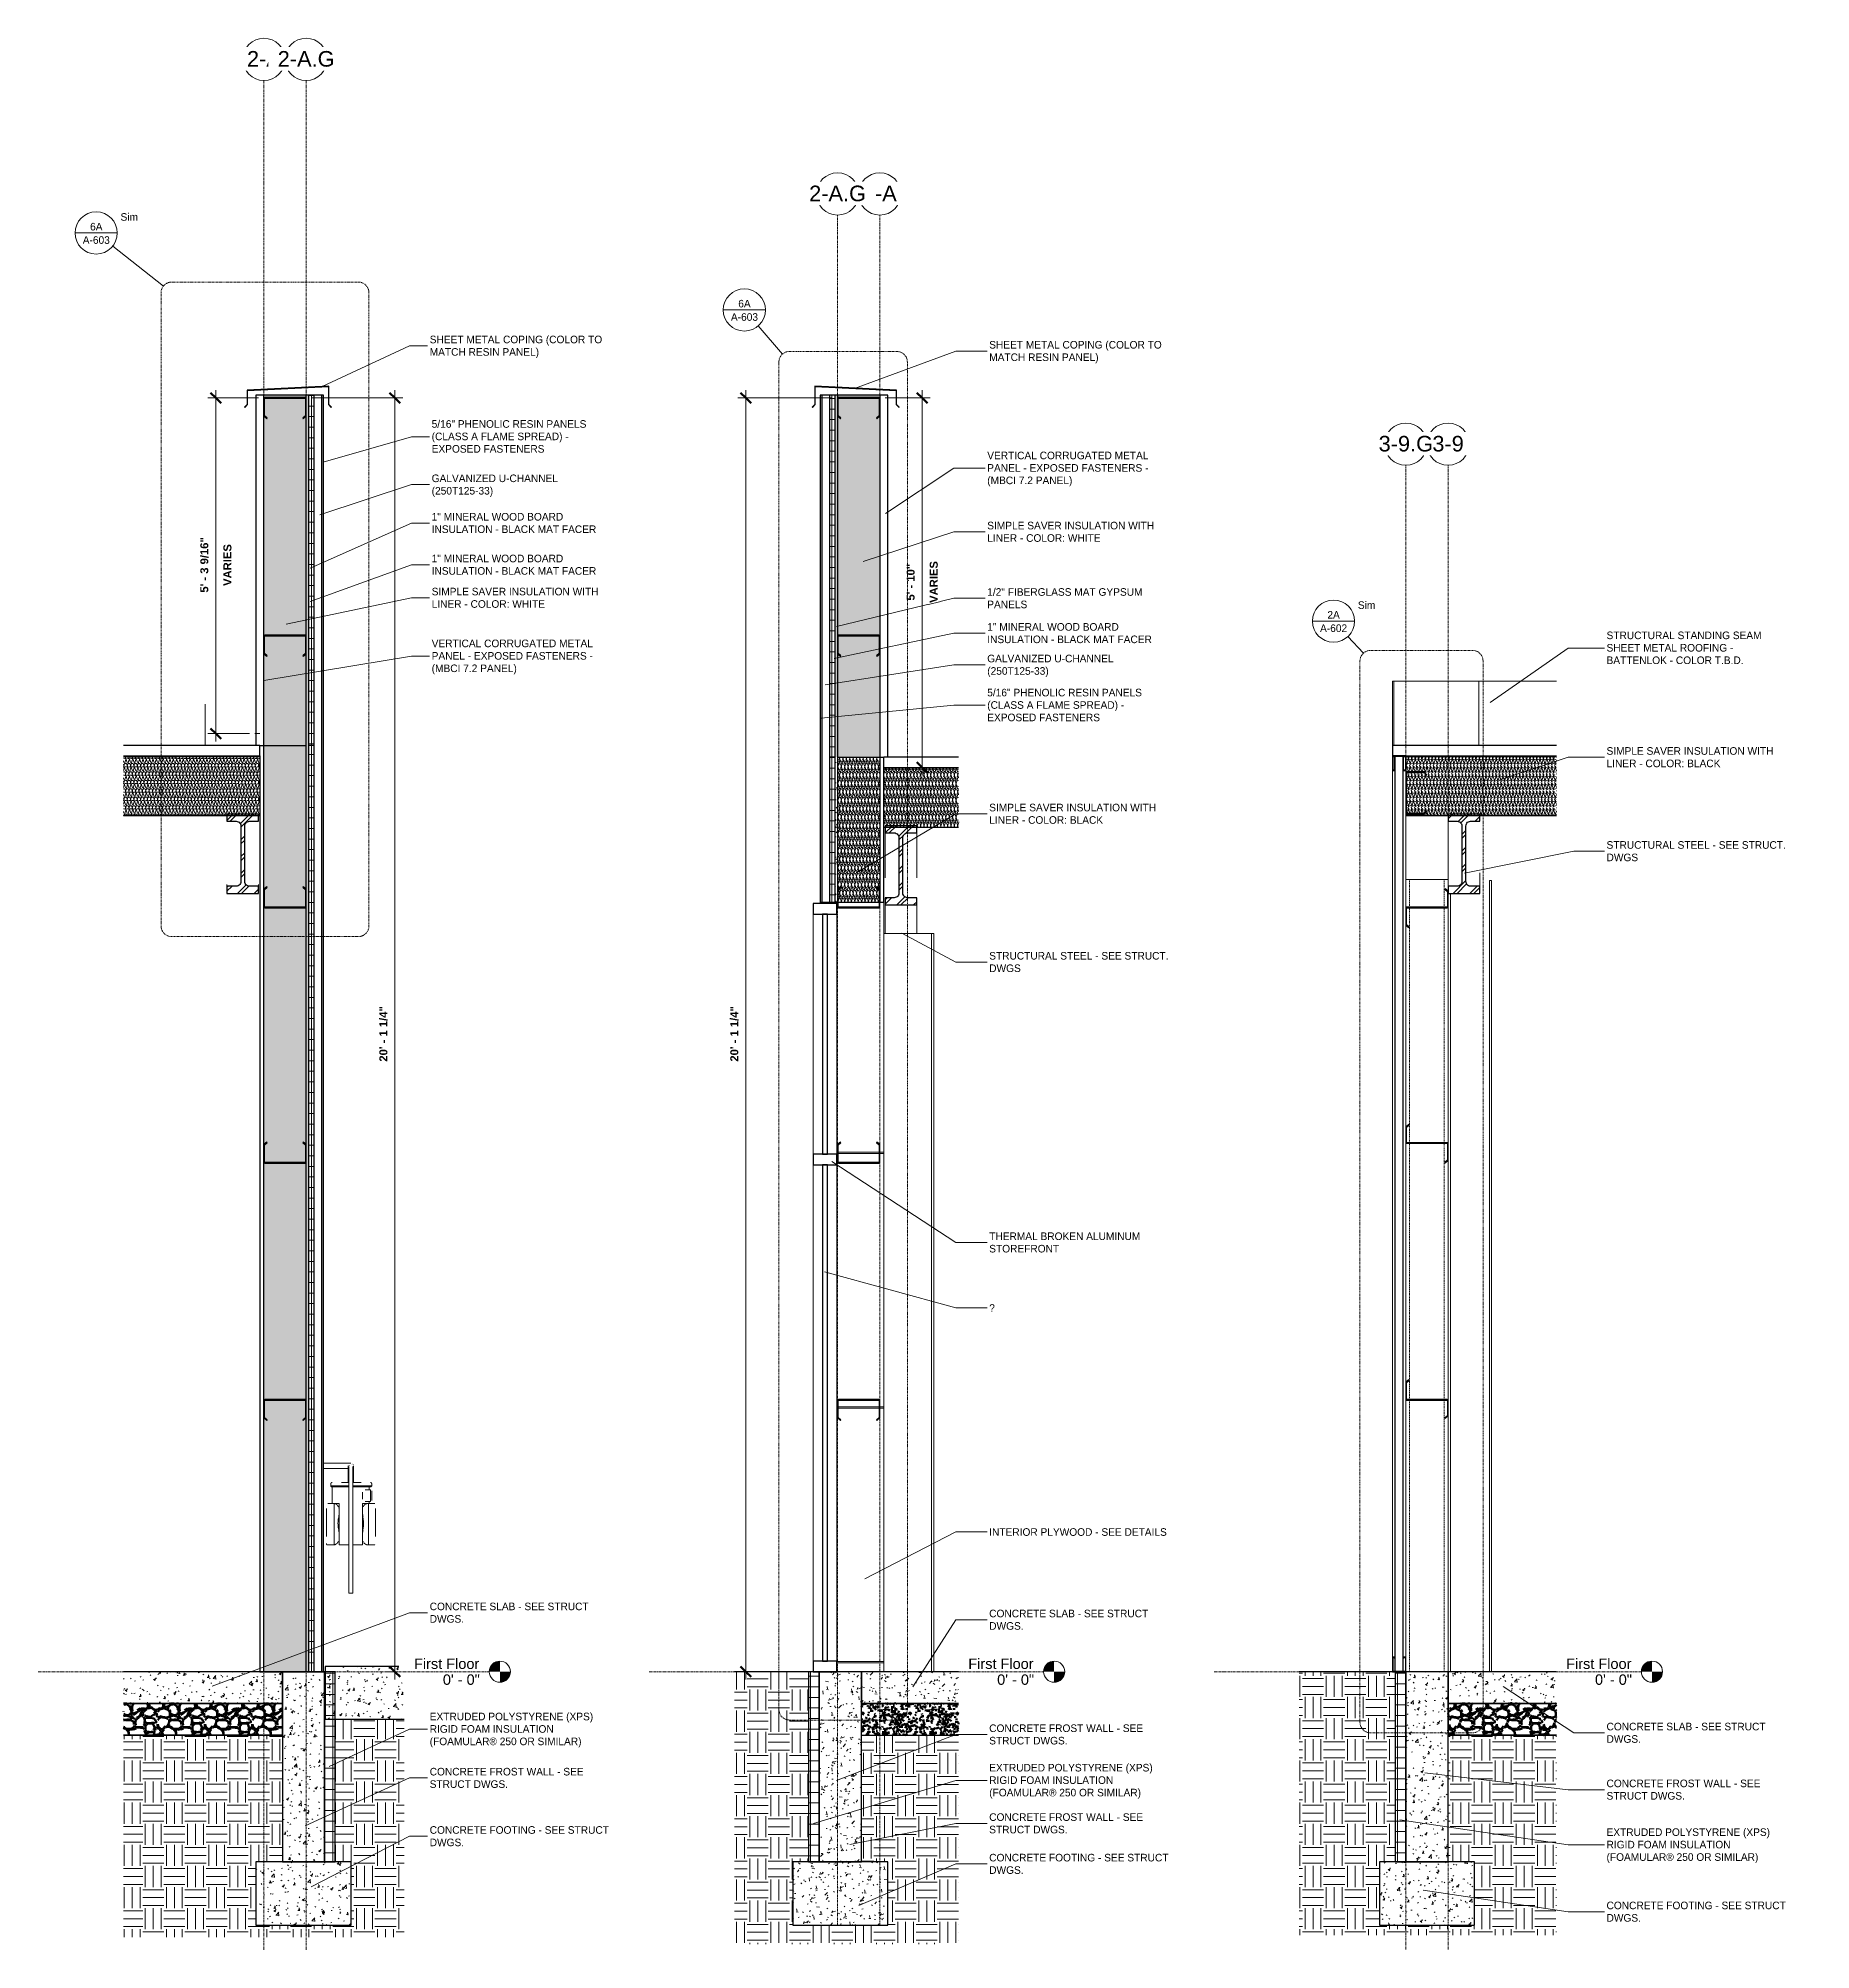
# Model space of a CAD drawing. Header units: inches. Extents: x 22745 to 23280, y -53 to 309.
# Drawn here: x 22744.6 to 23080.3, y -52.7 to 309.4 of the extents above; entities that cross this region are included whole.
import ezdxf

# ---------------------------------------------------------------- set-up
doc = ezdxf.new("R2010")
doc.units = ezdxf.units.IN
doc.header["$MEASUREMENT"] = 0
for name, pattern in [('Dash Dot 3_16_', [0.3125, 0.1875, -0.0625, 0, -0.0625]), ('Grid Line 1_2_', [0.875, 0.5, -0.125, 0.125, -0.125]), ('Hidden 1_8_', [0.1875, 0.125, -0.0625])]:
    doc.linetypes.add(name, pattern=pattern)
for name, color, linetype, lineweight in [('A-ANNO-DIMS', 211, 'Continuous', 9), ('A-ANNO-DIMS-16', 211, 'Continuous', 9), ('A-ANNO-IDEN', 131, 'Continuous', 9), ('A-ANNO-SYMB', 150, 'Continuous', 9), ('A-CLNG', 13, 'Continuous', 30), ('A-CLNG-PATT', 13, 'Continuous', 70), ('A-DETL', 90, 'Continuous', 30), ('A-FLOR', 192, 'Continuous', 30), ('A-FLOR-LEVL', 51, 'Continuous', 9), ('A-FLOR-MCUT', 51, 'Continuous', 18), ('A-FLOR-PATT', 8, 'Continuous', 70), ('A-GLAZ-CURT', 52, 'Continuous', 30), ('A-GLAZ-CWMG', 51, 'Continuous', 30), ('A-ROOF', 132, 'Continuous', 30), ('A-ROOF-PATT', 132, 'Continuous', 30), ('A-WALL', 113, 'Continuous', 30), ('A-WALL-PATT', 111, 'Continuous', 70), ('C-BLDG-PADS', 91, 'Continuous', 200), ('C-TOPO', 7, 'Continuous', 30), ('I-WALL', 2, 'Continuous', 30), ('L-SITE-WALL', 31, 'Continuous', 30), ('P-SANR-FIXT', 6, 'Continuous', 30), ('S-BEAM', 12, 'Continuous', 30), ('S-COLS', 52, 'Continuous', 30), ('S-FNDN', 32, 'Continuous', 30), ('S-GRID', 1, 'Continuous', 9), ('S-GRID-IDEN', 1, 'Continuous', 9)]:
    doc.layers.add(name, color=color, linetype=linetype, lineweight=lineweight)
doc.styles.add('Arial', font='arial.ttf', dxfattribs={"height": 1.967066})
doc.styles.add('Arial_1', font='arial.ttf', dxfattribs={"height": 2.950599})
doc.styles.add('Arial_B', font='arialbd.ttf', dxfattribs={"height": 1.522134})
doc.styles.add('Century Gothic', font='GOTHIC.TTF', dxfattribs={"height": 1.437112})
doc.dimstyles.new('OD_Dimension_-_1_16__Tol_', dxfattribs={"dimscale": 12, "dimtxt": 1.5, "dimasz": 0.166667, "dimexe": 0.125, "dimexo": 0.083333, "dimgap": 0.083333, "dimtad": 1, "dimdec": 4, "dimrnd": 0.0625, "dimzin": 1, "dimdsep": 46, "dimlunit": 4, "dimtxsty": 'Arial_B', "dimblk1": 'OBLIQUE', "dimblk2": 'OBLIQUE', "dimsah": 1, "dimcen": 0.09, "dimdle": 0.125, "dimazin": 0, "dimtfac": 1, "dimtdec": 4, "dimtix": 1, "dimtmove": 0, "dimatfit": 3, "dimfxl": 1, "dimtvp": 1, "dimtfill": 1, "dimfrac": 2, "dimtolj": 1, "dimtzin": 0, "dimlwd": 13, "dimlwe": 13, "dimarcsym": 2})
doc.dimstyles.new('OD_Dimension_-_1_16__Tol__1', dxfattribs={"dimscale": 12, "dimtxt": 1.5, "dimasz": 0.166667, "dimexe": 0.125, "dimexo": 0.083333, "dimgap": 0.083333, "dimtad": 1, "dimdec": 4, "dimrnd": 0.0625, "dimzin": 1, "dimdsep": 46, "dimlunit": 4, "dimtxsty": 'Arial_B', "dimblk1": 'OBLIQUE', "dimblk2": 'OBLIQUE', "dimsah": 1, "dimcen": 0.09, "dimdle": 0.125, "dimazin": 0, "dimtfac": 1, "dimtdec": 4, "dimtix": 1, "dimtmove": 0, "dimatfit": 3, "dimfxl": 1, "dimtvp": 1, "dimtfill": 1, "dimfrac": 2, "dimtolj": 1, "dimtzin": 0, "dimlwd": 13, "dimlwe": 13, "dimarcsym": 2})
pattern_1 = [(50, (22020.337, 107.706), (4.590705, -0.401868), [0.48, -5.28]), (355, (22020.337, 107.706), (-0.887837, 4.813698), [0.384, -4.224]), (100.451, (22020.719, 107.673), (3.70197, 4.412723), [0.408, -4.487]), (46.184, (22020.337, 108.986), (6.83066, -1.059043), [0.72, -7.92]), (96.636, (22020.906, 108.898), (5.981664, 6.234015), [0.612, -6.731]), (351.184, (22020.337, 108.986), (5.98208, 6.233824), [0.576, -6.336]), (21, (22020.977, 108.666), (3.820292, -2.5771), [0.48, -5.28]), (326, (22020.977, 108.666), (1.557207, 4.640587), [0.384, -4.224]), (71.451, (22021.295, 108.452), (5.377147, 2.064703), [0.408, -4.487]), (37.5, (22020.337, 107.706), (0.077972, 2.1307863), [0.211, -3.962, 0.211, -4.077, -4.24]), (37.5, (22020.337, 107.706), (0.077972, 2.1307863), [-8.461, 0.211, -4.029]), (7.5, (22020.337, 107.706), (1.683907, 2.5243905), [0.211, -2.234, 0.211, -3.866, -1.616]), (7.5, (22020.337, 107.706), (1.683907, 2.5243905), [-6.522, 0.211, -1.405]), (327.5, (22018.909, 107.706), (3.4165268, -0.1442966), [0.211, -1.389, 0.211, -4.781, -6.624]), (327.5, (22018.909, 107.706), (3.4165268, -0.1442966), [-6.592, 0.211, -6.413]), (317.5, (22018.269, 107.706), (3.732463, 0.640715), [0.211, -1.869, 0.211, -3.104, -4.704]), (317.5, (22018.269, 107.706), (3.732463, 0.640715), [-5.395, 0.211, -4.493])]
pattern_2 = [(0, (22020.337, 107.706), (4, 4), [4, -4]), (0, (22020.337, 109.206), (4, 4), [4, -4]), (0, (22020.337, 110.706), (4, 4), [4, -4]), (90, (22020.837, 111.206), (-4, 4), [4, -4]), (90, (22022.337, 111.206), (-4, 4), [4, -4]), (90, (22023.837, 111.206), (-4, 4), [4, -4])]
pattern_3 = [(0, (22020.337, 107.706), (0, 2), []), (90, (22020.337, 107.706), (-2, 1e-16), [])]
pattern_4 = [(0, (22020.337, 107.706), (2.56, 0.64), [0.211, -1.709, 0.211, -1.709, -10.24]), (0, (22020.337, 107.706), (2.56, 0.64), [-3.84, 0.211, -3.629, 0.211, -1.709, -4.48]), (0, (22020.337, 107.706), (2.56, 0.64), [-9.6, 0.211, -1.069, 0.211, -2.989]), (120, (22021.297, 108.026), (-1.83425626, 1.89702503), [0.211, -1.709, 0.211, -1.709, -10.24]), (120, (22021.297, 108.026), (-1.83425626, 1.89702503), [-3.84, 0.211, -3.629, 0.211, -1.709, -4.48]), (120, (22021.297, 108.026), (-1.83425626, 1.89702503), [-9.6, 0.211, -1.069, 0.211, -2.989]), (240, (22021.617, 109.306), (-0.72574374, -2.53702503), [0.211, -1.709, 0.211, -1.709, -10.24]), (240, (22021.617, 109.306), (-0.72574374, -2.53702503), [-3.84, 0.211, -3.629, 0.211, -1.709, -4.48]), (240, (22021.617, 109.306), (-0.72574374, -2.53702503), [-9.6, 0.211, -1.069, 0.211, -2.989])]
pattern_5 = [(161.57, (22020.417, 107.786), (-0.639728796, 0.00026097), [0, -4.554, 0.506, 0]), (18.43, (22020.257, 107.786), (-0.639728796, -0.00026097), [0, -4.554, 0.506, 0]), (108.43, (22020.417, 107.786), (0.320200546, -1.59982393), [1.518, -3.542]), (71.57, (22020.257, 107.786), (0.320200546, 1.59982393), [1.518, -3.542])]
pattern_6 = [(45, (22020.337, 107.706), (-1.583919, 1.583919), []), (45, (22020.337, 110.106), (-1.583919, 1.583919), [])]
pattern_7 = [(90, (180.953, -760.156), (-16.082, 1e-15), [])]
pattern_8 = [(50, (-21553.164, 101.134), (4.590705, -0.401868), [0.48, -5.28]), (355, (-21553.164, 101.134), (-0.887837, 4.813698), [0.384, -4.224]), (100.451, (-21552.782, 101.1), (3.70197, 4.412723), [0.408, -4.487]), (46.184, (-21553.164, 102.414), (6.830659, -1.059043), [0.72, -7.92]), (96.636, (-21552.595, 102.325), (5.981664, 6.234015), [0.612, -6.731]), (351.184, (-21553.164, 102.414), (5.98208, 6.233824), [0.576, -6.336]), (21, (-21552.524, 102.094), (3.820292, -2.5771), [0.48, -5.28]), (326, (-21552.524, 102.094), (1.557207, 4.640587), [0.384, -4.224]), (71.451, (-21552.206, 101.879), (5.377147, 2.064703), [0.408, -4.487]), (37.5, (-21553.164, 101.134), (0.0779722, 2.1307863), [0.211, -3.962, 0.211, -4.077, -4.24]), (37.5, (-21553.164, 101.134), (0.0779722, 2.1307863), [-8.461, 0.211, -4.029]), (7.5, (-21553.164, 101.134), (1.683907, 2.5243905), [0.211, -2.234, 0.211, -3.866, -1.616]), (7.5, (-21553.164, 101.134), (1.683907, 2.5243905), [-6.522, 0.211, -1.405]), (327.5, (-21554.591, 101.134), (3.4165268, -0.1442966), [0.211, -1.389, 0.211, -4.781, -6.624]), (327.5, (-21554.591, 101.134), (3.4165268, -0.1442966), [-6.592, 0.211, -6.413]), (317.5, (-21555.231, 101.134), (3.732463, 0.640715), [0.211, -1.869, 0.211, -3.104, -4.704]), (317.5, (-21555.231, 101.134), (3.732463, 0.640715), [-5.395, 0.211, -4.493])]
pattern_9 = [(0, (-21553.164, 101.134), (4, 4), [4, -4]), (0, (-21553.164, 102.634), (4, 4), [4, -4]), (0, (-21553.164, 104.134), (4, 4), [4, -4]), (90, (-21552.664, 104.634), (-4, 4), [4, -4]), (90, (-21551.164, 104.634), (-4, 4), [4, -4]), (90, (-21549.664, 104.634), (-4, 4), [4, -4])]
pattern_10 = [(0, (-21553.164, 101.134), (0, 2), []), (90, (-21553.164, 101.134), (-2, 1e-16), [])]
pattern_11 = [(0, (-21553.164, 101.134), (2.56, 0.64), [0.211, -1.709, 0.211, -1.709, -10.24]), (0, (-21553.164, 101.134), (2.56, 0.64), [-3.84, 0.211, -3.629, 0.211, -1.709, -4.48]), (0, (-21553.164, 101.134), (2.56, 0.64), [-9.6, 0.211, -1.069, 0.211, -2.989]), (120, (-21552.204, 101.454), (-1.834256258, 1.897025034), [0.211, -1.709, 0.211, -1.709, -10.24]), (120, (-21552.204, 101.454), (-1.834256258, 1.897025034), [-3.84, 0.211, -3.629, 0.211, -1.709, -4.48]), (120, (-21552.204, 101.454), (-1.834256258, 1.897025034), [-9.6, 0.211, -1.069, 0.211, -2.989]), (240, (-21551.884, 102.734), (-0.725743742, -2.537025034), [0.211, -1.709, 0.211, -1.709, -10.24]), (240, (-21551.884, 102.734), (-0.725743742, -2.537025034), [-3.84, 0.211, -3.629, 0.211, -1.709, -4.48]), (240, (-21551.884, 102.734), (-0.725743742, -2.537025034), [-9.6, 0.211, -1.069, 0.211, -2.989])]
pattern_12 = [(161.57, (-21553.084, 101.214), (-0.6397287956, 0.0002609723), [0, -4.554, 0.506, 0]), (18.43, (-21553.244, 101.214), (-0.6397287956, -0.0002609723), [0, -4.554, 0.506, 0]), (108.43, (-21553.084, 101.214), (0.3202005462, -1.599823931), [1.518, -3.542]), (71.57, (-21553.244, 101.214), (0.3202005462, 1.599823931), [1.518, -3.542])]
pattern_13 = [(45, (-21553.164, 101.134), (-1.583919, 1.583919), []), (45, (-21553.164, 103.534), (-1.583919, 1.583919), [])]
pattern_14 = [(50, (22032.004, 107.706), (4.590705, -0.401868), [0.48, -5.28]), (355, (22032.004, 107.706), (-0.887837, 4.813698), [0.384, -4.224]), (100.451, (22032.386, 107.673), (3.70197, 4.412723), [0.408, -4.487]), (46.184, (22032.004, 108.986), (6.83066, -1.059043), [0.72, -7.92]), (96.636, (22032.573, 108.898), (5.981664, 6.234015), [0.612, -6.731]), (351.184, (22032.004, 108.986), (5.98208, 6.233824), [0.576, -6.336]), (21, (22032.644, 108.666), (3.820292, -2.5771), [0.48, -5.28]), (326, (22032.644, 108.666), (1.557207, 4.640587), [0.384, -4.224]), (71.451, (22032.962, 108.452), (5.377147, 2.064703), [0.408, -4.487]), (37.5, (22032.004, 107.706), (0.0779722, 2.1307863), [0.211, -3.962, 0.211, -4.077, -4.24]), (37.5, (22032.004, 107.706), (0.0779722, 2.1307863), [-8.461, 0.211, -4.029]), (7.5, (22032.004, 107.706), (1.683907, 2.5243905), [0.211, -2.234, 0.211, -3.866, -1.616]), (7.5, (22032.004, 107.706), (1.683907, 2.5243905), [-6.522, 0.211, -1.405]), (327.5, (22030.576, 107.706), (3.4165268, -0.1442966), [0.211, -1.389, 0.211, -4.781, -6.624]), (327.5, (22030.576, 107.706), (3.4165268, -0.1442966), [-6.592, 0.211, -6.413]), (317.5, (22029.936, 107.706), (3.732463, 0.640715), [0.211, -1.869, 0.211, -3.104, -4.704]), (317.5, (22029.936, 107.706), (3.732463, 0.640715), [-5.395, 0.211, -4.493])]
pattern_15 = [(0, (22032.004, 107.706), (4, 4), [4, -4]), (0, (22032.004, 109.206), (4, 4), [4, -4]), (0, (22032.004, 110.706), (4, 4), [4, -4]), (90, (22032.504, 111.206), (-4, 4), [4, -4]), (90, (22034.004, 111.206), (-4, 4), [4, -4]), (90, (22035.504, 111.206), (-4, 4), [4, -4])]
pattern_16 = [(45, (22032.004, 107.706), (-1.583919, 1.583919), []), (45, (22032.004, 110.106), (-1.583919, 1.583919), [])]

msp = doc.modelspace()

# ---------------------------------------------------------------- texts
at = {"layer": 'A-ANNO-SYMB', "char_height": 1.437112, "line_spacing_factor": 0.984117, "style": 'Century Gothic'}
for s, insert, width, attachment_point in [('Sim', (22760.15079, 276.24401), 3.852, 1), ('A-603', (22755.55519, 271.871), 6.48, 2), ('6A', (22755.55519, 274.40305), 3.078, 2), ('A-603', (22878.32203, 257.29124), 6.48, 2), ('6A', (22878.32203, 259.82328), 3.078, 2), ('Sim', (22994.50164, 202.72434), 3.852, 1), ('2A', (22989.90604, 200.88337), 3.078, 2), ('A-602', (22989.90604, 198.35133), 6.48, 2)]:
    msp.add_mtext(s, dxfattribs=dict(at, insert=insert, width=width, attachment_point=attachment_point))

# ---------------------------------------------------------------- blocks, each defined once
blk = doc.blocks.new('Struct_Xcel_Sports Complex_rvt-1-Wall Section - One Story - Resin Panel _ Parapet')
at = {"layer": 'A-FLOR-PATT', "lineweight": 9}
h = blk.add_hatch(dxfattribs=at)
h.set_pattern_fill('FP_7', color=256, style=0, pattern_type=2)
h.set_pattern_definition(pattern_1)
h.paths.add_polyline_path([(22760.68, -6), (22790.8, -6), (22790.8, 0), (22760.68, 0)], flags=0)
at = {"layer": 'A-WALL-PATT', "lineweight": 9}
h = blk.add_hatch(dxfattribs=at)
h.set_pattern_fill('FP_7', color=8, style=0, pattern_type=2)
h.set_pattern_definition(pattern_1)
h.paths.add_polyline_path([(22790.8, -36), (22798.8, -36), (22798.8, 0), (22790.8, 0), (22790.8, -8.34)], flags=0)
at = {"layer": 'S-FNDN', "lineweight": 9}
h = blk.add_hatch(dxfattribs=at)
h.set_pattern_fill('FP_7', color=8, style=0, pattern_type=2)
h.set_pattern_definition(pattern_1)
h.paths.add_polyline_path([(22785.8, -48), (22803.8, -48), (22803.8, -36), (22785.8, -36)], flags=0)
at = {"layer": 'A-FLOR', "color": 7}
for p, q in [((22790.8, 0), (22760.68, 0)), ((22760.68, -6), (22790.8, -6))]:
    blk.add_line(p, q, dxfattribs=at)
at = {"layer": 'A-FLOR-MCUT', "color": 7, "lineweight": 30}
blk.add_line((22790.8, -6), (22790.8, 0), dxfattribs=at)
at = {"layer": 'A-WALL', "color": 7}
blk.add_line((22790.8, 0), (22790.8, -6), dxfattribs=at)
at = {"layer": 'L-SITE-WALL', "color": 7}
for p, q in [((22798.8, 0), (22790.8, 0)), ((22798.8, -36), (22798.8, 0)), ((22790.8, -6), (22790.8, -36)), ((22790.8, -36), (22798.8, -36))]:
    blk.add_line(p, q, dxfattribs=at)
at = {"layer": 'S-FNDN', "color": 7}
for p, q in [((22803.8, -36), (22785.8, -36)), ((22785.8, -36), (22785.8, -48)), ((22803.8, -48), (22803.8, -36)), ((22785.8, -48), (22803.8, -48))]:
    blk.add_line(p, q, dxfattribs=at)
blk = doc.blocks.new('Girt_C - 8_D-1405489-Wall Section - One Story - Resin Panel _ Parapet')
at = {"layer": 'S-BEAM', "lineweight": 9}
h = blk.add_hatch(dxfattribs=at)
h.set_pattern_fill('FP_5', color=8, style=0, pattern_type=2)
h.set_pattern_definition(pattern_6)
h.paths.add_polyline_path([(22794.73, 47.57), (22795.3, 48.05), (22795.3, 51.37), (22795.25, 51.5), (22795.12, 51.55), (22787.49, 51.55), (22787.36, 51.5), (22787.3, 51.37), (22787.3, 48.05), (22787.88, 47.57), (22787.95, 47.66), (22787.41, 48.11), (22787.41, 51.37), (22787.44, 51.42), (22787.49, 51.45), (22795.12, 51.45), (22795.17, 51.42), (22795.19, 51.37), (22795.19, 48.11), (22794.66, 47.66)], flags=0)
at = {"layer": 'S-BEAM', "color": 7}
for p, q in [((22787.3, 51.37), (22787.3, 48.05)), ((22787.41, 48.11), (22787.41, 51.37)), ((22795.12, 51.55), (22787.49, 51.55)), ((22787.49, 51.45), (22795.12, 51.45)), ((22795.19, 51.37), (22795.19, 48.11)), ((22795.3, 48.05), (22795.3, 51.37)), ((22787.3, 48.05), (22787.88, 47.57)), ((22787.95, 47.66), (22787.41, 48.11)), ((22787.88, 47.57), (22787.95, 47.66)), ((22795.19, 48.11), (22794.66, 47.66)), ((22794.66, 47.66), (22794.73, 47.57)), ((22794.73, 47.57), (22795.3, 48.05))]:
    blk.add_line(p, q, dxfattribs=at)
for centre, radius, start, end in [((22787.49, 51.37), 0.188, 90, 180), ((22787.49, 51.37), 0.0782, 90, 177.8773), ((22795.12, 51.37), 0.187, 360, 90), ((22795.12, 51.37), 0.0782, 3.0424, 90)]:
    blk.add_arc(centre, radius, start, end, dxfattribs=at)
blk = doc.blocks.new('Girt_C - 8_D-1781282-Wall Section - One Story - Resin Panel _ Parapet')
at = {"layer": 'S-BEAM', "lineweight": 9}
h = blk.add_hatch(dxfattribs=at)
h.set_pattern_fill('FP_5', color=8, style=0, pattern_type=2)
h.set_pattern_definition(pattern_6)
h.paths.add_polyline_path([(22795.12, 96.32), (22795.25, 96.38), (22795.3, 96.51), (22795.3, 99.82), (22794.73, 100.3), (22794.66, 100.22), (22795.19, 99.77), (22795.19, 96.5), (22795.17, 96.45), (22795.12, 96.43), (22787.49, 96.43), (22787.44, 96.45), (22787.41, 96.5), (22787.41, 99.77), (22787.95, 100.22), (22787.88, 100.3), (22787.3, 99.82), (22787.3, 96.51), (22787.36, 96.38), (22787.49, 96.32)], flags=0)
at = {"layer": 'S-BEAM', "color": 7}
for p, q in [((22787.88, 100.3), (22787.3, 99.82)), ((22787.3, 99.82), (22787.3, 96.51)), ((22787.41, 99.77), (22787.95, 100.22)), ((22787.41, 96.5), (22787.41, 99.77)), ((22787.95, 100.22), (22787.88, 100.3)), ((22794.73, 100.3), (22794.66, 100.22)), ((22794.66, 100.22), (22795.19, 99.77)), ((22795.3, 99.82), (22794.73, 100.3)), ((22795.19, 99.77), (22795.19, 96.5)), ((22795.3, 96.51), (22795.3, 99.82)), ((22795.12, 96.43), (22787.49, 96.43)), ((22787.49, 96.32), (22795.12, 96.32))]:
    blk.add_line(p, q, dxfattribs=at)
for centre, radius, start, end in [((22787.49, 96.51), 0.187, 180, 270), ((22787.49, 96.51), 0.0782, 183.0424, 270), ((22795.12, 96.51), 0.188, 270, 0), ((22795.12, 96.51), 0.0782, 270, 357.8773)]:
    blk.add_arc(centre, radius, start, end, dxfattribs=at)
blk = doc.blocks.new('W-Wide Flange - 1_-5_-1341919-Wall Section - One Story - Resin Panel _ Parapet')
at = {"layer": 'S-BEAM', "lineweight": 9}
h = blk.add_hatch(dxfattribs=at)
h.set_pattern_fill('FP_5', color=8, style=0, pattern_type=2)
h.set_pattern_definition(pattern_6)
h.paths.add_polyline_path([(22786.3, 147.41), (22786.3, 148.77), (22784.57, 148.77), (22784.37, 148.79), (22784.18, 148.86), (22784.01, 148.97), (22783.87, 149.11), (22783.77, 149.28), (22783.7, 149.46), (22783.68, 149.66), (22783.68, 160.17), (22783.7, 160.37), (22783.77, 160.56), (22783.87, 160.73), (22784.01, 160.87), (22784.18, 160.97), (22784.37, 161.04), (22784.57, 161.06), (22786.3, 161.06), (22786.3, 162.42), (22780.3, 162.42), (22780.3, 161.06), (22782.04, 161.06), (22782.24, 161.04), (22782.42, 160.97), (22782.59, 160.87), (22782.73, 160.73), (22782.84, 160.56), (22782.91, 160.37), (22782.93, 160.17), (22782.93, 149.66), (22782.91, 149.46), (22782.84, 149.28), (22782.73, 149.11), (22782.59, 148.97), (22782.42, 148.86), (22782.24, 148.79), (22782.04, 148.77), (22780.3, 148.77), (22780.3, 147.41)], flags=0)
at = {"layer": 'S-BEAM', "color": 7}
for p, q in [((22786.3, 162.42), (22780.3, 162.42)), ((22780.3, 162.42), (22780.3, 161.06)), ((22780.3, 161.06), (22782.04, 161.06)), ((22782.93, 160.17), (22782.93, 149.66)), ((22783.68, 149.66), (22783.68, 160.17)), ((22784.57, 161.06), (22786.3, 161.06)), ((22786.3, 161.06), (22786.3, 162.42)), ((22782.04, 148.77), (22780.3, 148.77)), ((22780.3, 148.77), (22780.3, 147.41)), ((22786.3, 148.77), (22784.57, 148.77)), ((22786.3, 147.41), (22786.3, 148.77)), ((22780.3, 147.41), (22786.3, 147.41))]:
    blk.add_line(p, q, dxfattribs=at)
at = {"layer": 'S-BEAM', "color": 43, "lineweight": 18}
for p, q in [((22780.3, 149.12), (22780.3, 148.77)), ((22786.3, 148.77), (22786.3, 149.12))]:
    blk.add_line(p, q, dxfattribs=at)
at = {"layer": 'S-BEAM', "color": 7, "flags": 128}
for points in [[(22782.04, 161.06), (22782.24, 161.04), (22782.42, 160.97), (22782.59, 160.87), (22782.73, 160.73), (22782.84, 160.56), (22782.91, 160.37), (22782.93, 160.17)], [(22783.68, 160.17), (22783.7, 160.37), (22783.77, 160.56), (22783.87, 160.73), (22784.01, 160.87), (22784.18, 160.97), (22784.37, 161.04), (22784.57, 161.06)], [(22782.93, 149.66), (22782.91, 149.46), (22782.84, 149.28), (22782.73, 149.11), (22782.59, 148.97), (22782.42, 148.86), (22782.24, 148.79), (22782.04, 148.77)], [(22784.57, 148.77), (22784.37, 148.79), (22784.18, 148.86), (22784.01, 148.97), (22783.87, 149.11), (22783.77, 149.28), (22783.7, 149.46), (22783.68, 149.66)]]:
    blk.add_lwpolyline(points, dxfattribs=at)
blk = doc.blocks.new('Girt_C - 8_D-1782473-Wall Section - One Story - Resin Panel _ Parapet')
at = {"layer": 'S-BEAM', "lineweight": 9}
h = blk.add_hatch(dxfattribs=at)
h.set_pattern_fill('FP_5', color=8, style=0, pattern_type=2)
h.set_pattern_definition(pattern_6)
h.paths.add_polyline_path([(22787.88, 237.31), (22787.95, 237.4), (22787.41, 237.85), (22787.41, 241.11), (22787.44, 241.17), (22787.49, 241.19), (22795.12, 241.19), (22795.17, 241.17), (22795.19, 241.11), (22795.19, 237.85), (22794.66, 237.4), (22794.73, 237.31), (22795.3, 237.8), (22795.3, 241.11), (22795.25, 241.24), (22795.12, 241.3), (22787.49, 241.3), (22787.36, 241.24), (22787.3, 241.11), (22787.3, 237.8)], flags=0)
at = {"layer": 'S-BEAM', "color": 7}
for p, q in [((22787.3, 241.11), (22787.3, 237.8)), ((22787.41, 237.85), (22787.41, 241.11)), ((22795.12, 241.3), (22787.49, 241.3)), ((22787.49, 241.19), (22795.12, 241.19)), ((22795.19, 241.11), (22795.19, 237.85)), ((22795.3, 237.8), (22795.3, 241.11)), ((22787.3, 237.8), (22787.88, 237.31)), ((22787.95, 237.4), (22787.41, 237.85)), ((22787.88, 237.31), (22787.95, 237.4)), ((22795.19, 237.85), (22794.66, 237.4)), ((22794.66, 237.4), (22794.73, 237.31)), ((22794.73, 237.31), (22795.3, 237.8))]:
    blk.add_line(p, q, dxfattribs=at)
for centre, radius, start, end in [((22787.49, 241.11), 0.188, 90, 180), ((22787.49, 241.11), 0.0782, 90, 176.9576), ((22795.12, 241.11), 0.188, 0, 90), ((22795.12, 241.11), 0.0782, 2.1227, 90)]:
    blk.add_arc(centre, radius, start, end, dxfattribs=at)
blk = doc.blocks.new('Girt_C - 8_D-1781644-Wall Section - One Story - Resin Panel _ Parapet')
at = {"layer": 'S-BEAM', "lineweight": 9}
h = blk.add_hatch(dxfattribs=at)
h.set_pattern_fill('FP_5', color=8, style=0, pattern_type=2)
h.set_pattern_definition(pattern_6)
h.paths.add_polyline_path([(22787.49, 144.69), (22795.12, 144.69), (22795.25, 144.74), (22795.3, 144.88), (22795.3, 148.19), (22794.73, 148.67), (22794.66, 148.59), (22795.19, 148.14), (22795.19, 144.87), (22795.17, 144.82), (22795.12, 144.8), (22787.49, 144.8), (22787.44, 144.82), (22787.41, 144.87), (22787.41, 148.14), (22787.95, 148.59), (22787.88, 148.67), (22787.3, 148.19), (22787.3, 144.88), (22787.36, 144.74)], flags=0)
at = {"layer": 'S-BEAM', "color": 7}
for p, q in [((22787.88, 148.67), (22787.3, 148.19)), ((22787.41, 148.14), (22787.95, 148.59)), ((22787.95, 148.59), (22787.88, 148.67)), ((22794.73, 148.67), (22794.66, 148.59)), ((22794.66, 148.59), (22795.19, 148.14)), ((22795.3, 148.19), (22794.73, 148.67)), ((22787.3, 148.19), (22787.3, 144.88)), ((22787.41, 144.87), (22787.41, 148.14)), ((22795.19, 148.14), (22795.19, 144.87)), ((22795.3, 144.88), (22795.3, 148.19)), ((22795.12, 144.8), (22787.49, 144.8)), ((22787.49, 144.69), (22795.12, 144.69))]:
    blk.add_line(p, q, dxfattribs=at)
for centre, radius, start, end in [((22787.49, 144.88), 0.188, 180, 270), ((22787.49, 144.88), 0.0782, 182.1227, 270), ((22795.12, 144.88), 0.188, 270, 0), ((22795.12, 144.88), 0.0782, 270, 356.9576)]:
    blk.add_arc(centre, radius, start, end, dxfattribs=at)
blk = doc.blocks.new('Girt_C - 8_D-V1-Wall Section - One Story - Resin Panel _ Parapet')
at = {"layer": 'S-BEAM', "lineweight": 9}
h = blk.add_hatch(dxfattribs=at)
h.set_pattern_fill('FP_5', color=8, style=0, pattern_type=2)
h.set_pattern_definition(pattern_6)
h.paths.add_polyline_path([(22787.88, 192.31), (22787.95, 192.4), (22787.41, 192.85), (22787.41, 196.11), (22787.44, 196.17), (22787.49, 196.19), (22795.12, 196.19), (22795.17, 196.17), (22795.19, 196.11), (22795.19, 192.85), (22794.66, 192.4), (22794.73, 192.31), (22795.3, 192.8), (22795.3, 196.11), (22795.25, 196.24), (22795.12, 196.3), (22787.49, 196.3), (22787.36, 196.24), (22787.3, 196.11), (22787.3, 192.8)], flags=0)
at = {"layer": 'S-BEAM', "color": 7}
for p, q in [((22787.3, 196.11), (22787.3, 192.8)), ((22787.41, 192.85), (22787.41, 196.11)), ((22795.12, 196.3), (22787.49, 196.3)), ((22787.49, 196.19), (22795.12, 196.19)), ((22795.19, 196.11), (22795.19, 192.85)), ((22795.3, 192.8), (22795.3, 196.11)), ((22787.3, 192.8), (22787.88, 192.31)), ((22787.95, 192.4), (22787.41, 192.85)), ((22787.88, 192.31), (22787.95, 192.4)), ((22795.19, 192.85), (22794.66, 192.4)), ((22794.66, 192.4), (22794.73, 192.31)), ((22794.73, 192.31), (22795.3, 192.8))]:
    blk.add_line(p, q, dxfattribs=at)
for centre, radius, start, end in [((22787.49, 196.11), 0.188, 90, 180), ((22787.49, 196.11), 0.0782, 90, 176.9576), ((22795.12, 196.11), 0.188, 0, 90), ((22795.12, 196.11), 0.0782, 2.1227, 90)]:
    blk.add_arc(centre, radius, start, end, dxfattribs=at)
blk = doc.blocks.new('gas_meter-250_cfh_2214 - gas_meter-250_cfh_2214-1353211-Wall Section - One Story - Resin Panel _ Parapet')
at = {"layer": 'P-SANR-FIXT', "color": 43, "lineweight": 18}
for p, q in [((22803.13, 39.5), (22798.62, 39.5)), ((22798.62, 38.5), (22803.13, 38.5)), ((22803.24, 38.25), (22803.24, 35.86)), ((22803.37, 38.11), (22803.37, 37.86)), ((22803.37, 37.86), (22803.37, 14.86)), ((22804.01, 39.42), (22804.01, 39.42)), ((22804.12, 14.86), (22804.12, 37.86)), ((22804.24, 35.86), (22804.24, 38.25)), ((22799.97, 35.6), (22799.97, 35.18)), ((22799.97, 35.18), (22801.97, 35.18)), ((22801.97, 35), (22800.13, 35)), ((22800.24, 35), (22800.24, 31.88)), ((22803.37, 35.83), (22801.97, 35.83)), ((22801.97, 35.18), (22803.37, 35.18)), ((22803.37, 35), (22801.97, 35)), ((22803.36, 35.86), (22803.24, 35.86)), ((22805.72, 35.83), (22804.11, 35.83)), ((22804.24, 35.86), (22804.12, 35.86)), ((22804.12, 35.18), (22805.72, 35.18)), ((22805.72, 35), (22804.12, 35)), ((22805.72, 35.18), (22807.72, 35.18)), ((22807.56, 35), (22805.72, 35)), ((22806, 33.72), (22806, 34.03)), ((22806, 32.97), (22806, 33.72)), ((22806, 32.69), (22806, 32.97)), ((22807.49, 34.47), (22806.48, 34.47)), ((22807.24, 34.47), (22807.24, 35)), ((22807.49, 33.72), (22807.49, 34.47)), ((22807.49, 32.97), (22807.49, 33.72)), ((22807.49, 32.22), (22807.49, 32.97)), ((22807.72, 35.18), (22807.72, 35.6)), ((22807.72, 34.24), (22807.72, 33.72)), ((22807.72, 33.72), (22807.72, 32.97)), ((22807.72, 32.97), (22807.72, 32.45)), ((22799.13, 30.92), (22799.13, 25.58)), ((22799.39, 31.88), (22799.4, 31.88)), ((22800.58, 31.88), (22799.4, 31.88)), ((22800.58, 30.94), (22800.58, 31.88)), ((22800.58, 31.88), (22801.56, 31.88)), ((22800.58, 25.6), (22800.58, 30.94)), ((22801, 31.69), (22801.02, 31.67)), ((22801.56, 31.88), (22801.56, 30.9)), ((22801.56, 30.9), (22801.56, 30.88)), ((22801.56, 30.88), (22801.56, 29.87)), ((22801.56, 29.87), (22801.56, 27.83)), ((22806, 30.94), (22806, 31.88)), ((22806, 31.88), (22807.08, 31.88)), ((22806, 30.88), (22806, 30.94)), ((22806, 29.8), (22806, 30.88)), ((22806, 27.83), (22806, 29.8)), ((22806.5, 32.22), (22807.49, 32.22)), ((22808.31, 31.88), (22807.08, 31.88)), ((22807.08, 31.88), (22807.08, 30.94)), ((22807.08, 30.94), (22807.08, 25.6)), ((22807.24, 31.88), (22807.24, 32.22)), ((22808.43, 25.59), (22808.43, 30.93)), ((22800.58, 24), (22800.58, 25.6)), ((22801.56, 27.83), (22801.56, 26.21)), ((22801.56, 26.21), (22801.56, 25.53)), ((22801.56, 25.53), (22801.56, 24.98)), ((22806, 26.29), (22806, 27.83)), ((22806, 25.54), (22806, 26.29)), ((22806, 24.94), (22806, 25.54)), ((22807.08, 25.6), (22807.08, 24)), ((22799.4, 24), (22800.58, 24)), ((22800.8, 24.08), (22800.81, 24.08)), ((22801.56, 24.98), (22801.56, 24)), ((22803.36, 24), (22801.56, 24)), ((22806, 24), (22804.12, 24)), ((22806, 24), (22806, 24.94)), ((22806.35, 24.29), (22806.33, 24.3)), ((22806.67, 24.08), (22806.69, 24.08)), ((22806.7, 24.07), (22806.68, 24.08)), ((22807.08, 24), (22808.31, 24)), ((22803.74, 14.86), (22803.37, 14.86)), ((22804.12, 14.86), (22803.74, 14.86))]:
    blk.add_line(p, q, dxfattribs=at)
at = {"layer": 'P-SANR-FIXT', "color": 43, "lineweight": 18, "flags": 128}
for points in [[(22803.13, 39.5), (22803.42, 39.5), (22803.65, 39.5), (22803.74, 39.5)], [(22803.25, 38.5), (22803.16, 38.5), (22803.13, 38.5)], [(22803.24, 39), (22803.24, 38.92), (22803.24, 38.71), (22803.24, 38.4), (22803.24, 38.25)], [(22803.37, 38.86), (22803.37, 38.78), (22803.37, 38.56), (22803.37, 38.23), (22803.37, 37.86)], [(22803.37, 38.11), (22803.37, 38.44), (22803.37, 38.7), (22803.37, 38.84), (22803.37, 38.85)], [(22803.44, 39.07), (22803.44, 39.08), (22803.45, 39.09)], [(22803.96, 39.16), (22803.97, 39.16), (22803.97, 39.15)], [(22804.12, 37.86), (22804.12, 38.24), (22804.12, 38.57), (22804.12, 38.78), (22804.12, 38.86)], [(22804.12, 38.85), (22804.12, 38.78), (22804.12, 38.56), (22804.12, 38.26), (22804.12, 38.12)], [(22804.18, 39.23), (22804.19, 39.22), (22804.19, 39.2)], [(22804.24, 38.96), (22804.24, 38.95), (22804.23, 38.93)], [(22804.24, 38.25), (22804.24, 38.58), (22804.24, 38.84), (22804.24, 38.98), (22804.24, 39)], [(22799.97, 35.6), (22799.97, 35.61), (22799.97, 35.62), (22799.97, 35.63), (22799.97, 35.64), (22799.97, 35.64), (22799.98, 35.65), (22799.98, 35.66), (22799.98, 35.67), (22799.98, 35.68), (22799.99, 35.69), (22799.99, 35.7), (22800, 35.71), (22800, 35.71), (22800.01, 35.72), (22800.01, 35.73), (22800.02, 35.74), (22800.02, 35.74), (22800.03, 35.75), (22800.03, 35.76)], [(22800.03, 35.07), (22800.02, 35.08), (22800.01, 35.08), (22800.01, 35.09), (22800, 35.1), (22800, 35.11), (22799.99, 35.12), (22799.99, 35.12), (22799.98, 35.13), (22799.98, 35.14), (22799.98, 35.15), (22799.97, 35.16), (22799.97, 35.17), (22799.97, 35.18)], [(22800.13, 35), (22800.12, 35), (22800.11, 35.01), (22800.1, 35.01), (22800.09, 35.02), (22800.09, 35.02), (22800.08, 35.02), (22800.07, 35.03), (22800.06, 35.04), (22800.05, 35.04), (22800.05, 35.05), (22800.04, 35.05), (22800.03, 35.06)], [(22800.05, 35.77), (22800.05, 35.78), (22800.06, 35.78), (22800.07, 35.79), (22800.08, 35.79), (22800.08, 35.8), (22800.09, 35.8), (22800.1, 35.81), (22800.11, 35.81), (22800.12, 35.82), (22800.13, 35.82), (22800.14, 35.82), (22800.14, 35.82), (22800.15, 35.83), (22800.16, 35.83), (22800.17, 35.83), (22800.18, 35.83), (22800.19, 35.83), (22800.2, 35.83), (22800.2, 35.83)], [(22807.49, 35.83), (22807.5, 35.83), (22807.51, 35.83), (22807.52, 35.83), (22807.52, 35.83), (22807.53, 35.83), (22807.54, 35.82), (22807.55, 35.82), (22807.56, 35.82), (22807.57, 35.82), (22807.58, 35.81), (22807.59, 35.81), (22807.59, 35.81), (22807.6, 35.8), (22807.61, 35.8), (22807.62, 35.79), (22807.63, 35.79), (22807.63, 35.78), (22807.64, 35.77), (22807.65, 35.77)], [(22807.66, 35.06), (22807.65, 35.06), (22807.64, 35.05), (22807.64, 35.04), (22807.63, 35.04), (22807.62, 35.03), (22807.61, 35.03), (22807.61, 35.02), (22807.6, 35.02), (22807.59, 35.01), (22807.58, 35.01), (22807.57, 35), (22807.56, 35)], [(22807.66, 35.75), (22807.67, 35.75), (22807.67, 35.74), (22807.68, 35.73), (22807.68, 35.72), (22807.69, 35.72), (22807.69, 35.71), (22807.7, 35.7), (22807.7, 35.69), (22807.7, 35.68), (22807.71, 35.67), (22807.71, 35.67), (22807.71, 35.66), (22807.71, 35.65), (22807.72, 35.64), (22807.72, 35.63), (22807.72, 35.62), (22807.72, 35.61), (22807.72, 35.6)], [(22807.72, 35.18), (22807.72, 35.17), (22807.72, 35.16), (22807.71, 35.15), (22807.71, 35.14), (22807.71, 35.13), (22807.7, 35.13), (22807.7, 35.12), (22807.69, 35.11), (22807.69, 35.1), (22807.68, 35.09), (22807.68, 35.08), (22807.67, 35.08), (22807.66, 35.07)], [(22801.32, 31.38), (22801.33, 31.37), (22801.35, 31.35)], [(22801.52, 31.01), (22801.54, 30.96), (22801.56, 30.9)], [(22806.13, 31.31), (22806.14, 31.33), (22806.15, 31.35)], [(22806.39, 31.63), (22806.4, 31.64), (22806.42, 31.65)], [(22806.75, 31.82), (22806.77, 31.83), (22806.78, 31.83)], [(22799.4, 24), (22799.39, 24), (22799.38, 24), (22799.37, 24), (22799.36, 24), (22799.35, 24.01), (22799.34, 24.01), (22799.33, 24.01), (22799.32, 24.01), (22799.31, 24.02), (22799.3, 24.02), (22799.29, 24.03), (22799.28, 24.03), (22799.27, 24.04), (22799.26, 24.04), (22799.25, 24.05), (22799.24, 24.05), (22799.23, 24.06), (22799.22, 24.07), (22799.22, 24.07), (22799.21, 24.08), (22799.2, 24.09), (22799.19, 24.1), (22799.19, 24.11), (22799.18, 24.12), (22799.17, 24.12), (22799.17, 24.13), (22799.16, 24.14), (22799.16, 24.15), (22799.15, 24.16), (22799.15, 24.17), (22799.15, 24.18), (22799.14, 24.19), (22799.14, 24.2), (22799.14, 24.21), (22799.14, 24.23), (22799.13, 24.24), (22799.13, 24.25), (22799.13, 24.26), (22799.13, 24.27)], [(22800.67, 24.03), (22800.65, 24.02), (22800.58, 24)], [(22801.39, 24.59), (22801.37, 24.56), (22801.35, 24.53)], [(22808.43, 24.12), (22808.43, 24.11), (22808.43, 24.11), (22808.43, 24.1), (22808.43, 24.1), (22808.43, 24.09), (22808.42, 24.09)]]:
    blk.add_lwpolyline(points, dxfattribs=at)
at = {"layer": 'P-SANR-FIXT', "color": 43, "lineweight": 18}
for points, knots in [([(22800.81, 31.8), (22800.81, 31.8), (22800.78, 31.81), (22800.7, 31.85), (22800.63, 31.87), (22800.58, 31.88)], [0.7570787, 0.7570787, 0.7570787, 0.7570787, 0.775, 0.85, 1, 1, 1, 1]), ([(22801.04, 31.66), (22801.03, 31.67), (22801.01, 31.69), (22800.98, 31.71), (22800.95, 31.73), (22800.92, 31.74), (22800.9, 31.75)], [0.5534716, 0.5534716, 0.5534716, 0.5534716, 0.5875, 0.60625, 0.625, 0.6743849, 0.6743849, 0.6743849, 0.6743849]), ([(22801.39, 31.3), (22801.38, 31.3), (22801.37, 31.32), (22801.35, 31.35), (22801.33, 31.38), (22801.31, 31.41), (22801.29, 31.43), (22801.27, 31.45), (22801.24, 31.48), (22801.21, 31.51), (22801.19, 31.54), (22801.17, 31.56), (22801.15, 31.58), (22801.14, 31.58), (22801.14, 31.58)], [0.1823297, 0.1823297, 0.1823297, 0.1823297, 0.1875, 0.21875, 0.234375, 0.25, 0.265625, 0.28125, 0.3125, 0.34375, 0.375, 0.40625, 0.4375, 0.5, 0.5, 0.5, 0.5]), ([(22801.25, 31.47), (22801.24, 31.49), (22801.21, 31.52), (22801.17, 31.55), (22801.15, 31.57)], [0.36579254, 0.36579254, 0.36579254, 0.36579254, 0.4, 0.45244838, 0.45244838, 0.45244838, 0.45244838]), ([(22801.34, 27.83), (22801.33, 28.01), (22801.33, 28.29), (22801.36, 28.64), (22801.39, 28.86), (22801.41, 29.03), (22801.43, 29.12), (22801.44, 29.18), (22801.44, 29.19)], [0, 0, 0, 0, 0.25, 0.375, 0.5, 0.5625, 0.625, 0.6413922, 0.6413922, 0.6413922, 0.6413922]), ([(22801.44, 31.22), (22801.43, 31.23), (22801.41, 31.26), (22801.39, 31.29), (22801.38, 31.32)], [0.18115452, 0.18115452, 0.18115452, 0.18115452, 0.2, 0.24684816, 0.24684816, 0.24684816, 0.24684816]), ([(22801.45, 31.18), (22801.45, 31.19), (22801.44, 31.2), (22801.44, 31.22), (22801.43, 31.23)], [0.11998078, 0.11998078, 0.11998078, 0.11998078, 0.125, 0.1433648, 0.1433648, 0.1433648, 0.1433648]), ([(22801.47, 29.32), (22801.47, 29.34), (22801.49, 29.45), (22801.52, 29.64), (22801.55, 29.8), (22801.56, 29.87)], [0.7066588, 0.7066588, 0.7066588, 0.7066588, 0.75, 0.875, 1, 1, 1, 1]), ([(22806, 29.8), (22806.01, 29.72), (22806.03, 29.57), (22806.05, 29.39), (22806.06, 29.29), (22806.07, 29.26)], [0, 0, 0, 0, 0.125, 0.25, 0.2940063, 0.2940063, 0.2940063, 0.2940063]), ([(22806.09, 31.24), (22806.09, 31.23), (22806.08, 31.22), (22806.08, 31.21), (22806.08, 31.21)], [0.86199979, 0.86199979, 0.86199979, 0.86199979, 0.875, 0.87957555, 0.87957555, 0.87957555, 0.87957555]), ([(22806.08, 29.13), (22806.08, 29.12), (22806.09, 29.07), (22806.1, 28.98), (22806.12, 28.86), (22806.13, 28.73), (22806.15, 28.56), (22806.17, 28.27), (22806.17, 28.01), (22806.16, 27.83)], [0.3581675, 0.3581675, 0.3581675, 0.3581675, 0.375, 0.4375, 0.5, 0.5625, 0.625, 0.75, 1, 1, 1, 1]), ([(22806.11, 31.28), (22806.11, 31.27), (22806.1, 31.26), (22806.09, 31.24), (22806.09, 31.24)], [0.8434531, 0.8434531, 0.8434531, 0.8434531, 0.85714286, 0.86597605, 0.86597605, 0.86597605, 0.86597605]), ([(22806.25, 31.49), (22806.25, 31.49), (22806.24, 31.48), (22806.22, 31.46), (22806.21, 31.44), (22806.2, 31.42), (22806.19, 31.42)], [0.68280787, 0.68280787, 0.68280787, 0.68280787, 0.6875, 0.71875, 0.734375, 0.75, 0.75, 0.75, 0.75]), ([(22806.31, 31.56), (22806.31, 31.56), (22806.3, 31.55), (22806.28, 31.53), (22806.26, 31.5), (22806.24, 31.48), (22806.23, 31.47)], [0.67266617, 0.67266617, 0.67266617, 0.67266617, 0.67857143, 0.69642857, 0.71428571, 0.73722477, 0.73722477, 0.73722477, 0.73722477]), ([(22806.34, 31.58), (22806.34, 31.58), (22806.33, 31.58), (22806.31, 31.56), (22806.3, 31.54), (22806.28, 31.53), (22806.28, 31.52)], [0.5001073, 0.5001073, 0.5001073, 0.5001073, 0.5625, 0.59375, 0.625, 0.6513764, 0.6513764, 0.6513764, 0.6513764]), ([(22806.53, 31.73), (22806.52, 31.72), (22806.49, 31.71), (22806.45, 31.68), (22806.42, 31.66), (22806.41, 31.65)], [0.51144437, 0.51144437, 0.51144437, 0.51144437, 0.53571429, 0.57142857, 0.60131212, 0.60131212, 0.60131212, 0.60131212]), ([(22807.08, 31.88), (22807.04, 31.88), (22806.99, 31.88), (22806.9, 31.86), (22806.85, 31.85), (22806.81, 31.84), (22806.77, 31.83), (22806.73, 31.82), (22806.69, 31.8), (22806.65, 31.79), (22806.62, 31.78), (22806.61, 31.77)], [0, 0, 0, 0, 0.1428571, 0.2142857, 0.25, 0.2857143, 0.3214286, 0.3571429, 0.3928571, 0.4285714, 0.4536986, 0.4536986, 0.4536986, 0.4536986]), ([(22801.44, 26.93), (22801.44, 26.95), (22801.42, 27.07), (22801.39, 27.27), (22801.36, 27.55), (22801.34, 27.74), (22801.34, 27.83)], [0.4590176, 0.4590176, 0.4590176, 0.4590176, 0.5, 0.6666667, 0.8333333, 1, 1, 1, 1]), ([(22801.56, 26.21), (22801.55, 26.29), (22801.52, 26.46), (22801.49, 26.66), (22801.47, 26.78), (22801.46, 26.8)], [0, 0, 0, 0, 0.1666667, 0.3333333, 0.3789913, 0.3789913, 0.3789913, 0.3789913]), ([(22806.07, 26.86), (22806.06, 26.83), (22806.05, 26.72), (22806.03, 26.53), (22806.01, 26.37), (22806, 26.29)], [0.6164118, 0.6164118, 0.6164118, 0.6164118, 0.6666667, 0.8333333, 1, 1, 1, 1]), ([(22806.16, 27.83), (22806.16, 27.74), (22806.15, 27.57), (22806.12, 27.3), (22806.1, 27.11), (22806.08, 27), (22806.08, 26.99)], [0, 0, 0, 0, 0.1666667, 0.3333333, 0.5, 0.5353364, 0.5353364, 0.5353364, 0.5353364]), ([(22800.58, 24), (22800.61, 24.01), (22800.67, 24.02), (22800.75, 24.05), (22800.8, 24.08), (22800.82, 24.08)], [0, 0, 0, 0, 0.1, 0.2, 0.2429138, 0.2429138, 0.2429138, 0.2429138]), ([(22800.81, 24.08), (22800.81, 24.08), (22800.83, 24.09), (22800.86, 24.1), (22800.88, 24.11), (22800.89, 24.12), (22800.91, 24.13), (22800.92, 24.14), (22800.93, 24.15), (22800.94, 24.15)], [0.500161, 0.500161, 0.500161, 0.500161, 0.55, 0.575, 0.5875, 0.6, 0.6125, 0.625, 0.630938, 0.630938, 0.630938, 0.630938]), ([(22800.9, 24.13), (22800.91, 24.13), (22800.94, 24.15), (22800.98, 24.18), (22801.02, 24.2), (22801.04, 24.21)], [0.3254284, 0.3254284, 0.3254284, 0.3254284, 0.35, 0.4, 0.446652, 0.446652, 0.446652, 0.446652]), ([(22801.01, 24.19), (22801.01, 24.19), (22801.02, 24.2), (22801.04, 24.22), (22801.06, 24.23), (22801.08, 24.24), (22801.08, 24.25)], [0.66979658, 0.66979658, 0.66979658, 0.66979658, 0.675, 0.6875, 0.7, 0.70828034, 0.70828034, 0.70828034, 0.70828034]), ([(22801.15, 24.31), (22801.16, 24.31), (22801.17, 24.32), (22801.19, 24.34), (22801.22, 24.37), (22801.24, 24.39), (22801.25, 24.4)], [0.54759678, 0.54759678, 0.54759678, 0.54759678, 0.55, 0.575, 0.6, 0.6342768, 0.6342768, 0.6342768, 0.6342768]), ([(22801.23, 24.38), (22801.24, 24.39), (22801.26, 24.41), (22801.27, 24.43), (22801.28, 24.44)], [0.78509521, 0.78509521, 0.78509521, 0.78509521, 0.8, 0.81076416, 0.81076416, 0.81076416, 0.81076416]), ([(22801.38, 24.56), (22801.39, 24.59), (22801.41, 24.62), (22801.43, 24.65), (22801.44, 24.66)], [0.75321299, 0.75321299, 0.75321299, 0.75321299, 0.8, 0.81888106, 0.81888106, 0.81888106, 0.81888106]), ([(22801.43, 24.64), (22801.43, 24.65), (22801.44, 24.66), (22801.44, 24.67), (22801.45, 24.68)], [0.89417678, 0.89417678, 0.89417678, 0.89417678, 0.9, 0.90702206, 0.90702206, 0.90702206, 0.90702206]), ([(22806.08, 24.65), (22806.09, 24.65), (22806.1, 24.63), (22806.1, 24.61), (22806.11, 24.6)], [0.09169654, 0.09169654, 0.09169654, 0.09169654, 0.1, 0.11266124, 0.11266124, 0.11266124, 0.11266124]), ([(22806.1, 24.61), (22806.11, 24.6), (22806.12, 24.57), (22806.14, 24.55), (22806.15, 24.53)], [0.14805697, 0.14805697, 0.14805697, 0.14805697, 0.16666667, 0.19273522, 0.19273522, 0.19273522, 0.19273522]), ([(22806.22, 24.42), (22806.23, 24.41), (22806.25, 24.39), (22806.27, 24.36), (22806.29, 24.34), (22806.29, 24.34)], [0.18605407, 0.18605407, 0.18605407, 0.18605407, 0.2, 0.225, 0.22963342, 0.22963342, 0.22963342, 0.22963342]), ([(22806.28, 24.35), (22806.29, 24.35), (22806.3, 24.33), (22806.32, 24.31), (22806.34, 24.3), (22806.34, 24.29)], [0.30334753, 0.30334753, 0.30334753, 0.30334753, 0.3125, 0.33333333, 0.35027185, 0.35027185, 0.35027185, 0.35027185]), ([(22806.39, 24.25), (22806.4, 24.24), (22806.4, 24.24), (22806.42, 24.22), (22806.44, 24.21), (22806.47, 24.19), (22806.5, 24.17), (22806.52, 24.16), (22806.52, 24.16)], [0.28520847, 0.28520847, 0.28520847, 0.28520847, 0.2875, 0.3, 0.3125, 0.325, 0.35, 0.35763864, 0.35763864, 0.35763864, 0.35763864]), ([(22806.48, 24.18), (22806.49, 24.18), (22806.5, 24.17), (22806.52, 24.16), (22806.55, 24.14), (22806.56, 24.13), (22806.57, 24.13)], [0.45096461, 0.45096461, 0.45096461, 0.45096461, 0.45833333, 0.47916667, 0.5, 0.51402941, 0.51402941, 0.51402941, 0.51402941]), ([(22806.57, 24.13), (22806.57, 24.13), (22806.58, 24.13), (22806.59, 24.12), (22806.6, 24.11), (22806.62, 24.1), (22806.64, 24.09), (22806.66, 24.08), (22806.67, 24.08), (22806.67, 24.08)], [0.3874937, 0.3874937, 0.3874937, 0.3874937, 0.3875, 0.4, 0.4125, 0.425, 0.45, 0.475, 0.5, 0.5, 0.5, 0.5]), ([(22806.65, 24.09), (22806.65, 24.09), (22806.67, 24.08), (22806.71, 24.07), (22806.76, 24.05), (22806.79, 24.04), (22806.8, 24.04)], [0.5768393, 0.5768393, 0.5768393, 0.5768393, 0.5833333, 0.625, 0.6666667, 0.7029759, 0.7029759, 0.7029759, 0.7029759]), ([(22806.86, 24.02), (22806.88, 24.02), (22806.9, 24.02), (22806.95, 24.01), (22807.02, 24), (22807.06, 24), (22807.08, 24)], [0.7589271, 0.7589271, 0.7589271, 0.7589271, 0.7916667, 0.8333333, 0.9166667, 1, 1, 1, 1])]:
    blk.add_open_spline(points, degree=3, knots=knots, dxfattribs=at)
blk.add_open_spline([(22800.83, 24.09), (22800.82, 24.08), (22800.81, 24.08), (22800.81, 24.08)], degree=3, dxfattribs=at)
blk = doc.blocks.new('Level - Level Head - Circle-15001-Wall Section - One Story - Resin Panel _ Parapet')
at = {"layer": 'A-FLOR-LEVL'}
h = blk.add_hatch(color=256, dxfattribs=at)
edge = h.paths.add_edge_path(flags=0)
edge.add_line((22831.989739, 0), (22829.989739, 0))
edge.add_arc((22831.989739, 0), 2, 90, 180, ccw=False)
edge.add_line((22831.989739, 2), (22831.989739, 0))
h = blk.add_hatch(color=256, dxfattribs=at)
edge = h.paths.add_edge_path(flags=0)
edge.add_line((22831.989739, -2), (22831.989739, 0))
edge.add_line((22831.989739, 0), (22833.989739, 0))
edge.add_arc((22831.989739, 0), 2, 270, 360, ccw=False)
blk.add_circle((22831.989739, 0), 2, dxfattribs=at)
blk = doc.blocks.new('Grid - Grid Head - Circle-14747-Wall Section - One Story - Resin Panel _ Parapet')
at = {"layer": 'S-GRID-IDEN'}
blk.add_circle((22787.3, 305.37), 4, dxfattribs=at)
blk = doc.blocks.new('DIMBLOCK1-Wall Section - One Story - Resin Panel _ Parapet')
at = {"layer": 'A-ANNO-DIMS-16', "lineweight": 13}
for p, q in [((22812.11, 242.74), (22812.11, -1.5)), ((22796.3, 241.24), (22813.61, 241.24)), ((22812.11, 241.24), (22796.3, 241.24)), ((22812.53, 0), (22810.61, 0)), ((22812.11, 0), (22812.53, 0))]:
    blk.add_line(p, q, dxfattribs=at)
at = {"layer": 'A-ANNO-DIMS-16', "lineweight": 50}
for p, q in [((22812.11, 241.24), (22811.11, 242.24)), ((22812.11, 241.24), (22813.11, 240.24)), ((22812.11, 0), (22811.11, 1)), ((22812.11, 0), (22813.11, -1))]:
    blk.add_line(p, q, dxfattribs=at)
at = {"layer": 'A-ANNO-DIMS-16', "color": 0, "lineweight": 13, "insert": (22809.16, 115.54), "char_height": 1.5221, "width": 12.2, "attachment_point": 1, "rotation": 90, "line_spacing_factor": 0.938532, "style": 'Arial_B', "bg_fill": 3, "box_fill_scale": 1.25, "bg_fill_color": 0, "bg_fill_transparency": 0}
blk.add_mtext('20\' - 1 1/4"', dxfattribs=at)
blk = doc.blocks.new('_Oblique')
at = {"color": 0, "linetype": 'ByBlock', "lineweight": -2}
blk.add_line((-0.5, -0.5), (0.5, 0.5), dxfattribs=at)
blk = doc.blocks.new('DIMBLOCK2-Wall Section - One Story - Resin Panel _ Parapet')
at = {"layer": 'A-ANNO-DIMS-16', "lineweight": 13}
for p, q in [((22778.2, 242.74), (22778.2, 176.16)), ((22786.3, 241.24), (22776.7, 241.24)), ((22778.2, 241.24), (22786.3, 241.24)), ((22784.55, 177.66), (22776.7, 177.66)), ((22778.2, 177.66), (22784.55, 177.66))]:
    blk.add_line(p, q, dxfattribs=at)
at = {"layer": 'A-ANNO-DIMS-16', "lineweight": 50}
for p, q in [((22778.2, 241.24), (22777.2, 242.24)), ((22778.2, 241.24), (22779.2, 240.24)), ((22778.2, 177.66), (22777.2, 178.66)), ((22778.2, 177.66), (22779.2, 176.66))]:
    blk.add_line(p, q, dxfattribs=at)
at = {"layer": 'A-ANNO-DIMS-16', "color": 0, "lineweight": 13, "attachment_point": 1, "rotation": 90, "line_spacing_factor": 0.938532, "style": 'Arial_B', "bg_fill": 3, "box_fill_scale": 1.25, "bg_fill_color": 0, "bg_fill_transparency": 0}
for s, insert, char_height, width in [('5\' - 3 9/16"', (22775.25, 204.37), 1.5221, 12.2), ('VARIES', (22779.63, 205.64), 1.522, 9.1429)]:
    blk.add_mtext(s, dxfattribs=dict(at, insert=insert, char_height=char_height, width=width))
blk = doc.blocks.new('Section - Callout Head-19020-Wall Section - One Story - Resin Panel _ Parapet')
at = {"layer": 'A-ANNO-SYMB'}
blk.add_line((22751.53, 272.49), (22759.53, 272.49), dxfattribs=at)
for start, end in [(0, 180), (180, 360)]:
    blk.add_arc((22755.53, 272.49), 4, start, end, dxfattribs=at)
blk = doc.blocks.new('Struct_Xcel_Sports Complex_rvt-2-Wall Section - One Story - Storefront _ Parapet')
at = {"layer": 'A-FLOR-PATT', "lineweight": 9}
h = blk.add_hatch(dxfattribs=at)
h.set_pattern_fill('FP_16', color=256, style=0, pattern_type=2)
h.set_pattern_definition(pattern_8)
h.paths.add_polyline_path([(-22772.41, -6), (-22772.41, 0), (-22790.8, 0), (-22790.8, -6)], flags=0)
at = {"layer": 'A-WALL-PATT', "lineweight": 9}
h = blk.add_hatch(dxfattribs=at)
h.set_pattern_fill('FP_16', color=8, style=0, pattern_type=2)
h.set_pattern_definition(pattern_8)
h.paths.add_polyline_path([(-22798.8, -36), (-22790.8, -36), (-22790.8, 0), (-22798.8, 0), (-22798.8, -12.68)], flags=0)
at = {"layer": 'S-FNDN', "lineweight": 9}
h = blk.add_hatch(dxfattribs=at)
h.set_pattern_fill('FP_16', color=8, style=0, pattern_type=2)
h.set_pattern_definition(pattern_8)
h.paths.add_polyline_path([(-22803.8, -48), (-22785.8, -48), (-22785.8, -36), (-22803.8, -36)], flags=0)
at = {"layer": 'A-FLOR', "color": 7}
for p, q in [((-22772.41, 0), (-22790.8, 0)), ((-22790.8, -6), (-22772.41, -6))]:
    blk.add_line(p, q, dxfattribs=at)
at = {"layer": 'A-FLOR-MCUT', "color": 7, "lineweight": 30}
blk.add_line((-22790.8, 0), (-22790.8, -6), dxfattribs=at)
at = {"layer": 'A-WALL', "color": 7}
blk.add_line((-22790.8, -6), (-22790.8, 0), dxfattribs=at)
at = {"layer": 'L-SITE-WALL', "color": 7}
for p, q in [((-22790.8, 0), (-22798.8, 0)), ((-22798.8, 0), (-22798.8, -36)), ((-22790.8, -36), (-22790.8, -6)), ((-22798.8, -36), (-22790.8, -36))]:
    blk.add_line(p, q, dxfattribs=at)
at = {"layer": 'S-FNDN', "color": 7}
for p, q in [((-22785.8, -36), (-22803.8, -36)), ((-22803.8, -36), (-22803.8, -48)), ((-22785.8, -48), (-22785.8, -36)), ((-22803.8, -48), (-22785.8, -48))]:
    blk.add_line(p, q, dxfattribs=at)
blk = doc.blocks.new('Girt_C - 8_D-1405489-Wall Section - One Story - Storefront _ Parapet')
at = {"layer": 'S-BEAM', "lineweight": 9}
h = blk.add_hatch(dxfattribs=at)
h.set_pattern_fill('FP_14', color=8, style=0, pattern_type=2)
h.set_pattern_definition(pattern_13)
h.paths.add_polyline_path([(-22794.73, 47.57), (-22794.66, 47.66), (-22795.19, 48.11), (-22795.19, 51.37), (-22795.17, 51.42), (-22795.12, 51.45), (-22787.49, 51.45), (-22787.44, 51.42), (-22787.41, 51.37), (-22787.41, 48.11), (-22787.95, 47.66), (-22787.88, 47.57), (-22787.3, 48.05), (-22787.3, 51.37), (-22787.36, 51.5), (-22787.49, 51.55), (-22795.12, 51.55), (-22795.25, 51.5), (-22795.3, 51.37), (-22795.3, 48.05)], flags=0)
at = {"layer": 'S-BEAM', "color": 7}
for p, q in [((-22795.3, 51.37), (-22795.3, 48.05)), ((-22795.19, 48.11), (-22795.19, 51.37)), ((-22787.49, 51.55), (-22795.12, 51.55)), ((-22795.12, 51.45), (-22787.49, 51.45)), ((-22787.41, 51.37), (-22787.41, 48.11)), ((-22787.3, 48.05), (-22787.3, 51.37)), ((-22795.3, 48.05), (-22794.73, 47.57)), ((-22794.66, 47.66), (-22795.19, 48.11)), ((-22794.73, 47.57), (-22794.66, 47.66)), ((-22787.41, 48.11), (-22787.95, 47.66)), ((-22787.95, 47.66), (-22787.88, 47.57)), ((-22787.88, 47.57), (-22787.3, 48.05))]:
    blk.add_line(p, q, dxfattribs=at)
for centre, radius, start, end in [((-22795.12, 51.37), 0.188, 90, 180), ((-22795.12, 51.37), 0.0782, 90, 176.9576), ((-22787.49, 51.37), 0.188, 0, 90), ((-22787.49, 51.37), 0.0782, 2.1227, 90)]:
    blk.add_arc(centre, radius, start, end, dxfattribs=at)
blk = doc.blocks.new('Girt_C - 8_D-1781282-Wall Section - One Story - Storefront _ Parapet')
at = {"layer": 'S-BEAM', "lineweight": 9}
h = blk.add_hatch(dxfattribs=at)
h.set_pattern_fill('FP_14', color=8, style=0, pattern_type=2)
h.set_pattern_definition(pattern_13)
h.paths.add_polyline_path([(-22795.12, 96.32), (-22787.49, 96.32), (-22787.36, 96.38), (-22787.3, 96.51), (-22787.3, 99.82), (-22787.88, 100.3), (-22787.95, 100.22), (-22787.41, 99.77), (-22787.41, 96.5), (-22787.44, 96.45), (-22787.49, 96.43), (-22795.12, 96.43), (-22795.17, 96.45), (-22795.19, 96.5), (-22795.19, 99.77), (-22794.66, 100.22), (-22794.73, 100.3), (-22795.3, 99.82), (-22795.3, 96.51), (-22795.25, 96.38)], flags=0)
at = {"layer": 'S-BEAM', "color": 7}
for p, q in [((-22794.73, 100.3), (-22795.3, 99.82)), ((-22795.3, 99.82), (-22795.3, 96.51)), ((-22795.19, 99.77), (-22794.66, 100.22)), ((-22795.19, 96.5), (-22795.19, 99.77)), ((-22794.66, 100.22), (-22794.73, 100.3)), ((-22787.88, 100.3), (-22787.95, 100.22)), ((-22787.95, 100.22), (-22787.41, 99.77)), ((-22787.3, 99.82), (-22787.88, 100.3)), ((-22787.41, 99.77), (-22787.41, 96.5)), ((-22787.3, 96.51), (-22787.3, 99.82)), ((-22787.49, 96.43), (-22795.12, 96.43)), ((-22795.12, 96.32), (-22787.49, 96.32))]:
    blk.add_line(p, q, dxfattribs=at)
for centre, radius, start, end in [((-22795.12, 96.51), 0.188, 180, 270), ((-22795.12, 96.51), 0.0782, 182.1227, 270), ((-22787.49, 96.51), 0.188, 270, 0), ((-22787.49, 96.51), 0.0782, 270, 356.9576)]:
    blk.add_arc(centre, radius, start, end, dxfattribs=at)
blk = doc.blocks.new('W-Wide Flange - 1_-5_-1341919-Wall Section - One Story - Storefront _ Parapet')
at = {"layer": 'S-BEAM', "lineweight": 9}
h = blk.add_hatch(dxfattribs=at)
h.set_pattern_fill('FP_14', color=8, style=0, pattern_type=2)
h.set_pattern_definition(pattern_13)
h.paths.add_polyline_path([(-22783.01, 145.22), (-22780.3, 145.22), (-22780.3, 146.58), (-22782.04, 146.58), (-22782.24, 146.6), (-22782.42, 146.67), (-22782.59, 146.77), (-22782.73, 146.91), (-22782.84, 147.08), (-22782.91, 147.27), (-22782.93, 147.47), (-22782.93, 157.98), (-22782.91, 158.18), (-22782.84, 158.36), (-22782.73, 158.53), (-22782.59, 158.67), (-22782.42, 158.78), (-22782.24, 158.85), (-22782.04, 158.87), (-22780.3, 158.87), (-22780.3, 160.23), (-22786.3, 160.23), (-22786.3, 158.87), (-22784.57, 158.87), (-22784.37, 158.85), (-22784.18, 158.78), (-22784.01, 158.67), (-22783.87, 158.53), (-22783.77, 158.36), (-22783.7, 158.18), (-22783.68, 157.98), (-22783.68, 147.47), (-22783.7, 147.27), (-22783.77, 147.08), (-22783.87, 146.91), (-22784.01, 146.77), (-22784.18, 146.67), (-22784.37, 146.6), (-22784.57, 146.58), (-22786.3, 146.58), (-22786.3, 145.22)], flags=0)
at = {"layer": 'S-BEAM', "color": 7}
for p, q in [((-22780.3, 160.23), (-22786.3, 160.23)), ((-22786.3, 160.23), (-22786.3, 159.97)), ((-22786.3, 159.97), (-22786.3, 158.87)), ((-22780.3, 159.97), (-22780.3, 160.23)), ((-22780.3, 158.87), (-22780.3, 159.97)), ((-22786.3, 158.87), (-22784.57, 158.87)), ((-22783.68, 157.98), (-22783.68, 147.47)), ((-22782.93, 147.47), (-22782.93, 157.98)), ((-22782.04, 158.87), (-22780.3, 158.87)), ((-22784.57, 146.58), (-22786.3, 146.58)), ((-22786.3, 146.58), (-22786.3, 145.22)), ((-22786.3, 145.22), (-22780.3, 145.22)), ((-22780.3, 146.58), (-22782.04, 146.58)), ((-22780.3, 145.22), (-22780.3, 146.58))]:
    blk.add_line(p, q, dxfattribs=at)
at = {"layer": 'S-BEAM', "color": 43, "lineweight": 18}
for p, q in [((-22786.3, 150.36), (-22786.3, 158.87)), ((-22780.3, 150.36), (-22780.3, 158.87)), ((-22786.3, 139.83), (-22786.3, 145.22)), ((-22780.3, 139.83), (-22780.3, 145.22))]:
    blk.add_line(p, q, dxfattribs=at)
at = {"layer": 'S-BEAM', "color": 7, "flags": 128}
for points in [[(-22784.57, 158.87), (-22784.37, 158.85), (-22784.18, 158.78), (-22784.01, 158.67), (-22783.87, 158.53), (-22783.77, 158.36), (-22783.7, 158.18), (-22783.68, 157.98)], [(-22782.93, 157.98), (-22782.91, 158.18), (-22782.84, 158.36), (-22782.73, 158.53), (-22782.59, 158.67), (-22782.42, 158.78), (-22782.24, 158.85), (-22782.04, 158.87)], [(-22783.68, 147.47), (-22783.7, 147.27), (-22783.77, 147.08), (-22783.87, 146.91), (-22784.01, 146.77), (-22784.18, 146.67), (-22784.37, 146.6), (-22784.57, 146.58)], [(-22782.04, 146.58), (-22782.24, 146.6), (-22782.42, 146.67), (-22782.59, 146.77), (-22782.73, 146.91), (-22782.84, 147.08), (-22782.91, 147.27), (-22782.93, 147.47)]]:
    blk.add_lwpolyline(points, dxfattribs=at)
blk = doc.blocks.new('Girt_C - 8_D-1782473-Wall Section - One Story - Storefront _ Parapet')
at = {"layer": 'S-BEAM', "lineweight": 9}
h = blk.add_hatch(dxfattribs=at)
h.set_pattern_fill('FP_14', color=8, style=0, pattern_type=2)
h.set_pattern_definition(pattern_13)
h.paths.add_polyline_path([(-22787.88, 237.31), (-22787.3, 237.8), (-22787.3, 241.11), (-22787.36, 241.24), (-22787.49, 241.3), (-22795.12, 241.3), (-22795.25, 241.24), (-22795.3, 241.11), (-22795.3, 237.8), (-22794.73, 237.31), (-22794.66, 237.4), (-22795.19, 237.85), (-22795.19, 241.11), (-22795.17, 241.17), (-22795.12, 241.19), (-22787.49, 241.19), (-22787.44, 241.17), (-22787.41, 241.11), (-22787.41, 237.85), (-22787.95, 237.4)], flags=0)
at = {"layer": 'S-BEAM', "color": 7}
for p, q in [((-22795.3, 241.11), (-22795.3, 237.8)), ((-22795.19, 237.85), (-22795.19, 241.11)), ((-22787.49, 241.3), (-22795.12, 241.3)), ((-22795.12, 241.19), (-22787.49, 241.19)), ((-22787.41, 241.11), (-22787.41, 237.85)), ((-22787.3, 237.8), (-22787.3, 241.11)), ((-22795.3, 237.8), (-22794.73, 237.31)), ((-22794.66, 237.4), (-22795.19, 237.85)), ((-22794.73, 237.31), (-22794.66, 237.4)), ((-22787.41, 237.85), (-22787.95, 237.4)), ((-22787.95, 237.4), (-22787.88, 237.31)), ((-22787.88, 237.31), (-22787.3, 237.8))]:
    blk.add_line(p, q, dxfattribs=at)
for centre, radius, start, end in [((-22795.12, 241.11), 0.188, 90, 180), ((-22795.12, 241.11), 0.0782, 90, 177.8773), ((-22787.49, 241.11), 0.188, 0, 90), ((-22787.49, 241.11), 0.0782, 3.0424, 90)]:
    blk.add_arc(centre, radius, start, end, dxfattribs=at)
blk = doc.blocks.new('Girt_C - 8_D-1781644-Wall Section - One Story - Storefront _ Parapet')
at = {"layer": 'S-BEAM', "lineweight": 9}
h = blk.add_hatch(dxfattribs=at)
h.set_pattern_fill('FP_14', color=8, style=0, pattern_type=2)
h.set_pattern_definition(pattern_13)
h.paths.add_polyline_path([(-22787.49, 144.69), (-22787.36, 144.74), (-22787.3, 144.88), (-22787.3, 148.19), (-22787.88, 148.67), (-22787.95, 148.59), (-22787.41, 148.14), (-22787.41, 144.87), (-22787.44, 144.82), (-22787.49, 144.8), (-22795.12, 144.8), (-22795.17, 144.82), (-22795.19, 144.87), (-22795.19, 148.14), (-22794.66, 148.59), (-22794.73, 148.67), (-22795.3, 148.19), (-22795.3, 144.88), (-22795.25, 144.74), (-22795.12, 144.69), (-22788.32, 144.69)], flags=0)
at = {"layer": 'S-BEAM', "color": 7}
for p, q in [((-22794.73, 148.67), (-22795.3, 148.19)), ((-22795.19, 148.14), (-22794.66, 148.59)), ((-22794.66, 148.59), (-22794.73, 148.67)), ((-22787.88, 148.67), (-22787.95, 148.59)), ((-22787.95, 148.59), (-22787.41, 148.14)), ((-22787.3, 148.19), (-22787.88, 148.67)), ((-22795.3, 148.19), (-22795.3, 144.88)), ((-22795.19, 144.87), (-22795.19, 148.14)), ((-22787.41, 148.14), (-22787.41, 144.87)), ((-22787.3, 144.88), (-22787.3, 148.19)), ((-22787.49, 144.8), (-22795.12, 144.8)), ((-22795.12, 144.69), (-22787.49, 144.69))]:
    blk.add_line(p, q, dxfattribs=at)
for centre, radius, start, end in [((-22795.12, 144.88), 0.187, 180, 270), ((-22795.12, 144.88), 0.0782, 183.0424, 270), ((-22787.49, 144.88), 0.188, 270, 0), ((-22787.49, 144.88), 0.0782, 270, 357.8773)]:
    blk.add_arc(centre, radius, start, end, dxfattribs=at)
blk = doc.blocks.new('Girt_C - 8_D-V2-Wall Section - One Story - Storefront _ Parapet')
at = {"layer": 'S-BEAM', "lineweight": 9}
h = blk.add_hatch(dxfattribs=at)
h.set_pattern_fill('FP_14', color=8, style=0, pattern_type=2)
h.set_pattern_definition(pattern_13)
h.paths.add_polyline_path([(-22787.88, 192.31), (-22787.3, 192.8), (-22787.3, 196.11), (-22787.36, 196.24), (-22787.49, 196.3), (-22795.12, 196.3), (-22795.25, 196.24), (-22795.3, 196.11), (-22795.3, 192.8), (-22794.73, 192.31), (-22794.66, 192.4), (-22795.19, 192.85), (-22795.19, 196.11), (-22795.17, 196.17), (-22795.12, 196.19), (-22787.49, 196.19), (-22787.44, 196.17), (-22787.41, 196.11), (-22787.41, 192.85), (-22787.95, 192.4)], flags=0)
at = {"layer": 'S-BEAM', "color": 7}
for p, q in [((-22795.3, 196.11), (-22795.3, 192.8)), ((-22795.19, 192.85), (-22795.19, 196.11)), ((-22787.49, 196.3), (-22795.12, 196.3)), ((-22795.12, 196.19), (-22787.49, 196.19)), ((-22787.41, 196.11), (-22787.41, 192.85)), ((-22787.3, 192.8), (-22787.3, 196.11)), ((-22795.3, 192.8), (-22794.73, 192.31)), ((-22794.66, 192.4), (-22795.19, 192.85)), ((-22794.73, 192.31), (-22794.66, 192.4)), ((-22787.41, 192.85), (-22787.95, 192.4)), ((-22787.95, 192.4), (-22787.88, 192.31)), ((-22787.88, 192.31), (-22787.3, 192.8))]:
    blk.add_line(p, q, dxfattribs=at)
for centre, radius, start, end in [((-22795.12, 196.11), 0.188, 90, 180), ((-22795.12, 196.11), 0.0782, 90, 177.8773), ((-22787.49, 196.11), 0.188, 0, 90), ((-22787.49, 196.11), 0.0782, 3.0424, 90)]:
    blk.add_arc(centre, radius, start, end, dxfattribs=at)
blk = doc.blocks.new('Rectangular Mullion - Exterior 2_ x 4_5_-1142352-Wall Section - One Story - Storefront _ Parapet')
at = {"layer": 'A-GLAZ-CWMG', "color": 10, "lineweight": 18}
for p, q in [((-22799.93, 143.5), (-22798.18, 143.5)), ((-22798.18, 143.5), (-22797.18, 143.5)), ((-22797.18, 143.5), (-22795.43, 143.5))]:
    blk.add_line(p, q, dxfattribs=at)
at = {"layer": 'A-GLAZ-CWMG', "color": 43, "lineweight": 18}
for p, q in [((-22799.93, 98), (-22799.93, 143.5)), ((-22795.43, 98), (-22795.43, 143.5))]:
    blk.add_line(p, q, dxfattribs=at)
blk = doc.blocks.new('Rectangular Mullion - Exterior 2_ x 4_5_-1142353-Wall Section - One Story - Storefront _ Parapet')
at = {"layer": 'A-GLAZ-CWMG', "color": 43, "lineweight": 18}
for p, q in [((-22799.93, 2), (-22799.93, 96)), ((-22795.43, 2), (-22795.43, 96))]:
    blk.add_line(p, q, dxfattribs=at)
at = {"layer": 'A-GLAZ-CWMG', "color": 10, "lineweight": 18}
for p, q in [((-22798.18, 2), (-22799.93, 2)), ((-22797.18, 2), (-22798.18, 2)), ((-22795.43, 2), (-22797.18, 2))]:
    blk.add_line(p, q, dxfattribs=at)
blk = doc.blocks.new('Rectangular Mullion - Exterior 2_ x 4_5_-1060761-Wall Section - One Story - Storefront _ Parapet')
at = {"layer": 'A-GLAZ-CWMG', "color": 7}
for p, q in [((-22799.93, 145.5), (-22799.93, 143.5)), ((-22795.43, 145.5), (-22799.93, 145.5)), ((-22795.43, 143.5), (-22795.43, 145.5)), ((-22799.93, 143.5), (-22795.43, 143.5))]:
    blk.add_line(p, q, dxfattribs=at)
blk = doc.blocks.new('System Panel - INSULATED LOW-E GLAZING _SEE ELEVATIONS FOR U-FACTOR_ SHGC_ _ LT_-827454-Wall Section - One Story - Storefront _ Parapet')
at = {"layer": 'A-GLAZ-CURT', "color": 7}
for p, q in [((-22798.18, 96), (-22798.18, 2)), ((-22797.18, 96), (-22798.18, 96)), ((-22797.18, 2), (-22797.18, 96)), ((-22798.18, 2), (-22797.18, 2))]:
    blk.add_line(p, q, dxfattribs=at)
at = {"layer": 'A-GLAZ-CURT', "color": 10, "lineweight": 18}
for p, q in [((-22798.18, 96), (-22798.18, 2)), ((-22797.18, 96), (-22798.18, 96)), ((-22797.18, 2), (-22797.18, 96)), ((-22798.18, 2), (-22797.18, 2))]:
    blk.add_line(p, q, dxfattribs=at)
blk = doc.blocks.new('System Panel - INSULATED LOW-E GLAZING _SEE ELEVATIONS FOR U-FACTOR_ SHGC_ _ LT_-1142349-Wall Section - One Story - Storefront _ Parapet')
at = {"layer": 'A-GLAZ-CURT', "color": 7}
for p, q in [((-22798.18, 143.5), (-22798.18, 98)), ((-22797.18, 143.5), (-22798.18, 143.5)), ((-22797.18, 98), (-22797.18, 143.5)), ((-22798.18, 98), (-22797.18, 98))]:
    blk.add_line(p, q, dxfattribs=at)
at = {"layer": 'A-GLAZ-CURT', "color": 10, "lineweight": 18}
for p, q in [((-22798.18, 143.5), (-22798.18, 98)), ((-22797.18, 143.5), (-22798.18, 143.5)), ((-22797.18, 98), (-22797.18, 143.5)), ((-22798.18, 98), (-22797.18, 98))]:
    blk.add_line(p, q, dxfattribs=at)
blk = doc.blocks.new('Rectangular Mullion - Exterior 2_ x 4_5_-1060760-Wall Section - One Story - Storefront _ Parapet')
at = {"layer": 'A-GLAZ-CWMG', "color": 7}
for p, q in [((-22799.93, 2), (-22799.93, 0)), ((-22795.43, 2), (-22799.93, 2)), ((-22799.93, 0), (-22795.43, 0)), ((-22795.43, 0), (-22795.43, 2))]:
    blk.add_line(p, q, dxfattribs=at)
blk = doc.blocks.new('Rectangular Mullion - Exterior 2_ x 4_5_-1140453-Wall Section - One Story - Storefront _ Parapet')
at = {"layer": 'A-GLAZ-CWMG', "color": 7}
for p, q in [((-22799.93, 98), (-22799.93, 96)), ((-22795.43, 98), (-22799.93, 98)), ((-22795.43, 96), (-22795.43, 98)), ((-22799.93, 96), (-22795.43, 96))]:
    blk.add_line(p, q, dxfattribs=at)
blk = doc.blocks.new('Level - Level Head - Circle-15001-Wall Section - One Story - Storefront _ Parapet')
at = {"layer": 'A-FLOR-LEVL'}
h = blk.add_hatch(color=256, dxfattribs=at)
edge = h.paths.add_edge_path(flags=0)
edge.add_line((-22754.28, 0), (-22756.28, 0))
edge.add_arc((-22754.28, 0), 2, 90, 180, ccw=False)
edge.add_line((-22754.28, 2), (-22754.28, 0))
h = blk.add_hatch(color=256, dxfattribs=at)
edge = h.paths.add_edge_path(flags=0)
edge.add_line((-22754.28, -2), (-22754.28, 0))
edge.add_line((-22754.28, 0), (-22752.28, 0))
edge.add_arc((-22754.28, 0), 2, 270, 360, ccw=False)
blk.add_circle((-22754.28, 0), 2, dxfattribs=at)
blk = doc.blocks.new('Grid - Grid Head - Circle-14747-Wall Section - One Story - Storefront _ Parapet')
at = {"layer": 'S-GRID-IDEN'}
blk.add_circle((-22787.3, 279.89), 4, dxfattribs=at)
blk = doc.blocks.new('DIMBLOCK3-Wall Section - One Story - Storefront _ Parapet')
at = {"layer": 'A-ANNO-DIMS-16', "lineweight": 13}
for p, q in [((22878.58, 242.74), (22878.58, -1.5)), ((22894.95, 241.24), (22877.08, 241.24)), ((22878.58, 241.24), (22894.95, 241.24)), ((22878.99, 0), (22877.08, 0)), ((22878.58, 0), (22878.99, 0))]:
    blk.add_line(p, q, dxfattribs=at)
at = {"layer": 'A-ANNO-DIMS-16', "lineweight": 50}
for p, q in [((22878.58, 241.24), (22877.58, 242.24)), ((22878.58, 241.24), (22879.58, 240.24)), ((22878.58, 0), (22877.58, 1)), ((22878.58, 0), (22879.58, -1))]:
    blk.add_line(p, q, dxfattribs=at)
at = {"layer": 'A-ANNO-DIMS-16', "color": 0, "lineweight": 13, "insert": (22875.63, 115.54), "char_height": 1.5221, "width": 12.2, "attachment_point": 1, "rotation": 90, "line_spacing_factor": 0.938532, "style": 'Arial_B', "bg_fill": 3, "box_fill_scale": 1.25, "bg_fill_color": 0, "bg_fill_transparency": 0}
blk.add_mtext('20\' - 1 1/4"', dxfattribs=at)
blk = doc.blocks.new('DIMBLOCK4-Wall Section - One Story - Storefront _ Parapet')
at = {"layer": 'A-ANNO-DIMS-16', "lineweight": 13}
for p, q in [((22911.98, 169.74), (22911.98, 242.74)), ((22904.95, 241.24), (22913.48, 241.24)), ((22911.98, 241.24), (22904.95, 241.24)), ((22908.2, 171.24), (22913.48, 171.24)), ((22911.98, 171.24), (22908.2, 171.24))]:
    blk.add_line(p, q, dxfattribs=at)
at = {"layer": 'A-ANNO-DIMS-16', "lineweight": 50}
for p, q in [((22911.98, 241.24), (22910.98, 242.24)), ((22911.98, 241.24), (22912.98, 240.24)), ((22911.98, 171.24), (22910.98, 172.24)), ((22911.98, 171.24), (22912.98, 170.24))]:
    blk.add_line(p, q, dxfattribs=at)
at = {"layer": 'A-ANNO-DIMS-16', "color": 0, "lineweight": 13, "char_height": 1.522, "attachment_point": 1, "rotation": 90, "line_spacing_factor": 0.938532, "style": 'Arial_B', "bg_fill": 3, "box_fill_scale": 1.25, "bg_fill_color": 0, "bg_fill_transparency": 0}
for s, insert, width in [('5\' - 10"', (22909.03, 202.87), 8.0857), ('VARIES', (22913.41, 202.43), 9.1429)]:
    blk.add_mtext(s, dxfattribs=dict(at, insert=insert, width=width))
blk = doc.blocks.new('Section - Callout Head-19020-Wall Section - One Story - Storefront _ Parapet')
at = {"layer": 'A-ANNO-SYMB'}
blk.add_line((-22816.96, 257.91), (-22808.96, 257.91), dxfattribs=at)
for start, end in [(0, 180), (180, 360)]:
    blk.add_arc((-22812.96, 257.91), 4, start, end, dxfattribs=at)
blk = doc.blocks.new('Struct_Xcel_Sports Complex_rvt-3-Wall Section - One Story - Polycarbonate near Metal Panel')
at = {"layer": 'A-FLOR-PATT', "lineweight": 9}
h = blk.add_hatch(dxfattribs=at)
h.set_pattern_fill('FP_22', color=256, style=0, pattern_type=2)
h.set_pattern_definition(pattern_14)
h.paths.add_polyline_path([(20920.05, -6), (20920.05, 0), (20899.55, 0), (20899.55, -6)], flags=0)
at = {"layer": 'A-WALL-PATT', "lineweight": 9}
h = blk.add_hatch(dxfattribs=at)
h.set_pattern_fill('FP_22', color=8, style=0, pattern_type=2)
h.set_pattern_definition(pattern_14)
h.paths.add_polyline_path([(20891.55, -36), (20899.55, -36), (20899.55, 0), (20891.55, 0), (20891.55, -17.1)], flags=0)
at = {"layer": 'S-FNDN', "lineweight": 9}
h = blk.add_hatch(dxfattribs=at)
h.set_pattern_fill('FP_22', color=8, style=0, pattern_type=2)
h.set_pattern_definition(pattern_14)
h.paths.add_polyline_path([(20886.55, -48), (20904.55, -48), (20904.55, -36), (20886.55, -36)], flags=0)
at = {"layer": 'A-FLOR', "color": 7}
for p, q in [((20899.55, 0), (20899.55, -6)), ((20920.05, 0), (20899.55, 0)), ((20899.55, -6), (20920.05, -6))]:
    blk.add_line(p, q, dxfattribs=at)
at = {"layer": 'L-SITE-WALL', "color": 7}
for p, q in [((20899.55, 0), (20891.55, 0)), ((20891.55, 0), (20891.55, -36)), ((20899.55, -36), (20899.55, 0)), ((20891.55, -36), (20899.55, -36))]:
    blk.add_line(p, q, dxfattribs=at)
at = {"layer": 'S-FNDN', "color": 7}
for p, q in [((20904.55, -36), (20886.55, -36)), ((20886.55, -36), (20886.55, -48)), ((20904.55, -48), (20904.55, -36)), ((20886.55, -48), (20904.55, -48))]:
    blk.add_line(p, q, dxfattribs=at)
blk = doc.blocks.new('W-Wide Flange - 1_-5_-1401438-Wall Section - One Story - Polycarbonate near Metal Panel')
at = {"layer": 'S-BEAM', "lineweight": 9}
h = blk.add_hatch(dxfattribs=at)
h.set_pattern_fill('FP_19', color=8, style=0, pattern_type=2)
h.set_pattern_definition(pattern_16)
h.paths.add_polyline_path([(20904.83, 147.41), (20905.55, 147.41), (20905.55, 148.77), (20903.82, 148.77), (20903.62, 148.79), (20903.43, 148.86), (20903.26, 148.97), (20903.12, 149.11), (20903.02, 149.28), (20902.95, 149.46), (20902.93, 149.66), (20902.93, 160.17), (20902.95, 160.37), (20903.02, 160.56), (20903.12, 160.73), (20903.26, 160.87), (20903.43, 160.97), (20903.62, 161.04), (20903.82, 161.06), (20905.55, 161.06), (20905.55, 162.42), (20899.55, 162.42), (20899.55, 161.06), (20901.29, 161.06), (20901.49, 161.04), (20901.67, 160.97), (20901.84, 160.87), (20901.98, 160.73), (20902.09, 160.56), (20902.16, 160.37), (20902.18, 160.17), (20902.18, 149.66), (20902.16, 149.46), (20902.09, 149.28), (20901.98, 149.11), (20901.84, 148.97), (20901.67, 148.86), (20901.49, 148.79), (20901.29, 148.77), (20899.55, 148.77), (20899.55, 147.41), (20901.79, 147.41)], flags=0)
at = {"layer": 'S-BEAM', "color": 7}
for p, q in [((20905.55, 162.42), (20899.55, 162.42)), ((20899.55, 162.42), (20899.55, 161.06)), ((20899.55, 161.06), (20901.29, 161.06)), ((20902.18, 160.17), (20902.18, 149.66)), ((20902.93, 149.66), (20902.93, 160.17)), ((20903.82, 161.06), (20905.55, 161.06)), ((20905.55, 161.06), (20905.55, 162.42)), ((20901.29, 148.77), (20899.55, 148.77)), ((20899.55, 148.77), (20899.55, 147.41)), ((20905.55, 148.77), (20903.82, 148.77)), ((20905.55, 147.41), (20905.55, 148.77)), ((20899.55, 147.41), (20905.55, 147.41))]:
    blk.add_line(p, q, dxfattribs=at)
at = {"layer": 'S-BEAM', "color": 43, "lineweight": 18}
for p, q in [((20899.55, 151.31), (20899.55, 148.77)), ((20905.55, 148.77), (20905.55, 151.31))]:
    blk.add_line(p, q, dxfattribs=at)
at = {"layer": 'S-BEAM', "color": 7, "flags": 128}
for points in [[(20901.29, 161.06), (20901.49, 161.04), (20901.67, 160.97), (20901.84, 160.87), (20901.98, 160.73), (20902.09, 160.56), (20902.16, 160.37), (20902.18, 160.17)], [(20902.93, 160.17), (20902.95, 160.37), (20903.02, 160.56), (20903.12, 160.73), (20903.26, 160.87), (20903.43, 160.97), (20903.62, 161.04), (20903.82, 161.06)], [(20902.18, 149.66), (20902.16, 149.46), (20902.09, 149.28), (20901.98, 149.11), (20901.84, 148.97), (20901.67, 148.86), (20901.49, 148.79), (20901.29, 148.77)], [(20903.82, 148.77), (20903.62, 148.79), (20903.43, 148.86), (20903.26, 148.97), (20903.12, 149.11), (20903.02, 149.28), (20902.95, 149.46), (20902.93, 149.66)]]:
    blk.add_lwpolyline(points, dxfattribs=at)
blk = doc.blocks.new('Girt_Z - 8_D-1789509-Wall Section - One Story - Polycarbonate near Metal Panel')
at = {"layer": 'S-BEAM', "color": 7}
for p, q in [((20892.13, 55.3), (20891.55, 54.82)), ((20891.55, 54.82), (20891.55, 51.45)), ((20891.66, 54.77), (20892.2, 55.22)), ((20891.66, 51.63), (20891.66, 54.77)), ((20892.2, 55.22), (20892.13, 55.3)), ((20891.55, 51.45), (20899.37, 51.45)), ((20899.37, 51.55), (20891.74, 51.55)), ((20899.44, 51.37), (20899.44, 48.48)), ((20899.55, 48.43), (20899.55, 51.37)), ((20899.44, 48.48), (20898.91, 48.03)), ((20898.91, 48.03), (20898.98, 47.95)), ((20898.98, 47.95), (20899.55, 48.43))]:
    blk.add_line(p, q, dxfattribs=at)
for centre, radius, start, end in [((20891.74, 51.63), 0.0782, 183.0424, 270), ((20899.37, 51.37), 0.188, 0, 90), ((20899.37, 51.37), 0.0782, 2.1227, 90)]:
    blk.add_arc(centre, radius, start, end, dxfattribs=at)
blk = doc.blocks.new('Girt_Z - 8_D-1933048-Wall Section - One Story - Polycarbonate near Metal Panel')
at = {"layer": 'S-BEAM', "color": 7}
for p, q in [((20892.13, 103.68), (20891.55, 103.2)), ((20891.55, 103.2), (20891.55, 100.26)), ((20891.66, 103.14), (20892.2, 103.59)), ((20891.66, 100.25), (20891.66, 103.14)), ((20892.2, 103.59), (20892.13, 103.68)), ((20899.55, 100.18), (20891.74, 100.18)), ((20891.74, 100.07), (20899.37, 100.07)), ((20899.44, 100), (20899.44, 96.86)), ((20899.55, 96.8), (20899.55, 100.18)), ((20899.44, 96.86), (20898.91, 96.41)), ((20898.91, 96.41), (20898.98, 96.32)), ((20898.98, 96.32), (20899.55, 96.8))]:
    blk.add_line(p, q, dxfattribs=at)
for centre, radius, start, end in [((20891.74, 100.26), 0.188, 180, 270), ((20891.74, 100.26), 0.0782, 182.1227, 270), ((20899.37, 99.99), 0.0782, 3.0424, 90)]:
    blk.add_arc(centre, radius, start, end, dxfattribs=at)
blk = doc.blocks.new('Girt_C - 8_D-1933049-Wall Section - One Story - Polycarbonate near Metal Panel')
at = {"layer": 'S-BEAM', "lineweight": 9}
h = blk.add_hatch(dxfattribs=at)
h.set_pattern_fill('FP_19', color=8, style=0, pattern_type=2)
h.set_pattern_definition(pattern_16)
h.paths.add_polyline_path([(20891.74, 162.42), (20895.05, 162.42), (20895.54, 163), (20895.45, 163.07), (20895, 162.53), (20891.74, 162.53), (20891.7, 162.55), (20891.67, 162.57), (20891.66, 162.61), (20891.66, 170.24), (20891.67, 170.28), (20891.7, 170.31), (20891.74, 170.32), (20895, 170.32), (20895.45, 169.79), (20895.53, 169.86), (20895.05, 170.43), (20891.74, 170.43), (20891.67, 170.42), (20891.61, 170.38), (20891.57, 170.31), (20891.55, 170.24), (20891.55, 162.61), (20891.57, 162.54), (20891.61, 162.48), (20891.67, 162.44)], flags=0)
at = {"layer": 'S-BEAM', "color": 43, "lineweight": 18}
blk.add_line((20891.55, 170.68), (20891.55, 170.24), dxfattribs=at)
at = {"layer": 'S-BEAM', "color": 7}
for p, q in [((20891.55, 170.24), (20891.55, 162.61)), ((20891.66, 162.61), (20891.66, 170.24)), ((20895.05, 170.43), (20891.74, 170.43)), ((20891.74, 170.32), (20895, 170.32)), ((20895, 170.32), (20895.45, 169.79)), ((20895.53, 169.86), (20895.05, 170.43)), ((20895.45, 169.79), (20895.53, 169.86)), ((20895.45, 163.07), (20895, 162.53)), ((20895.05, 162.42), (20895.54, 163)), ((20895.54, 163), (20895.45, 163.07)), ((20895, 162.53), (20891.74, 162.53)), ((20891.74, 162.42), (20895.05, 162.42))]:
    blk.add_line(p, q, dxfattribs=at)
at = {"layer": 'S-BEAM', "color": 7, "flags": 128}
for points in [[(20891.74, 170.43), (20891.67, 170.42), (20891.61, 170.38), (20891.57, 170.31), (20891.55, 170.24)], [(20891.66, 170.24), (20891.67, 170.28), (20891.7, 170.31), (20891.74, 170.32)], [(20891.55, 162.61), (20891.57, 162.54), (20891.61, 162.48), (20891.67, 162.44), (20891.74, 162.42)], [(20891.74, 162.53), (20891.7, 162.55), (20891.67, 162.57), (20891.66, 162.61)]]:
    blk.add_lwpolyline(points, dxfattribs=at)
blk = doc.blocks.new('C-Channel-Column - C8X13_7-1780346-Wall Section - One Story - Polycarbonate near Metal Panel')
at = {"layer": 'S-COLS', "color": 43, "linetype": 'Hidden 1_8_', "lineweight": 18}
for p, q in [((20892.27, 144.8), (20892.27, 150.05)), ((20898.84, 144.8), (20898.84, 150.05)), ((20892.27, 100.18), (20892.27, 144.69)), ((20898.84, 100.18), (20898.84, 144.69)), ((20892.27, 51.55), (20892.27, 100.07)), ((20898.84, 51.55), (20898.84, 100.07)), ((20892.27, 0), (20892.27, 51.45)), ((20898.84, 0), (20898.84, 51.45))]:
    blk.add_line(p, q, dxfattribs=at)
blk = doc.blocks.new('Rectangular Mullion - Profile_Polycarbonate_Lower-1778976-Wall Section - One Story - Polycarbonate near Metal Panel')
at = {"layer": 'A-GLAZ-CWMG', "color": 7}
for p, q in [((20889.48, 2.75), (20889.05, 2.75)), ((20889.05, 2.75), (20889.05, 0)), ((20889.05, 0), (20891.55, 0)), ((20889.12, 0.06), (20889.12, 2.69)), ((20889.12, 2.69), (20889.42, 2.69)), ((20891.49, 0.06), (20889.12, 0.06)), ((20889.42, 2.69), (20889.42, 2.5)), ((20889.42, 2.5), (20889.48, 2.5)), ((20889.48, 2.5), (20889.48, 2.75)), ((20891.55, 2.75), (20891.05, 2.75)), ((20891.05, 2.75), (20891.05, 2.5)), ((20891.05, 2.5), (20891.12, 2.5)), ((20891.12, 2.5), (20891.12, 2.69)), ((20891.12, 2.69), (20891.49, 2.69)), ((20891.49, 2.69), (20891.49, 0.06)), ((20891.55, 0), (20891.55, 2.75))]:
    blk.add_line(p, q, dxfattribs=at)
blk = doc.blocks.new('Rectangular Mullion - Profile_Polycarbonate_Upper and left-1784082-Wall Section - One Story - Polycarbonate near Metal Panel')
at = {"layer": 'A-GLAZ-CWMG', "color": 43, "lineweight": 18}
for p, q in [((20889.05, 170.68), (20889.05, 2.75)), ((20889.12, 173.27), (20889.42, 173.27)), ((20891.12, 173.27), (20891.49, 173.27)), ((20891.55, 162.17), (20891.55, 144.8)), ((20891.55, 141.42), (20891.55, 103.2)), ((20891.55, 100.26), (20891.55, 54.82)), ((20891.55, 51.45), (20891.55, 2.75))]:
    blk.add_line(p, q, dxfattribs=at)
at = {"layer": 'A-GLAZ-CWMG', "color": 10, "lineweight": 18}
for p, q in [((20889.48, 173.21), (20889.48, 170.68)), ((20889.48, 170.68), (20889.48, 2.75)), ((20891.05, 173.21), (20891.05, 170.68)), ((20891.05, 170.68), (20891.05, 2.75)), ((20889.48, 2.75), (20889.48, 2.5)), ((20889.48, 2.5), (20889.48, 0.06)), ((20891.05, 2.75), (20891.05, 2.5)), ((20891.05, 2.5), (20891.05, 0.06))]:
    blk.add_line(p, q, dxfattribs=at)
blk = doc.blocks.new('Rectangular Mullion - Profile_Polycarbonate_Upper and left-1784084-Wall Section - One Story - Polycarbonate near Metal Panel')
at = {"layer": 'A-GLAZ-CWMG', "color": 7}
for p, q in [((20891.55, 173.43), (20889.05, 173.43)), ((20889.05, 173.43), (20889.05, 170.68)), ((20889.05, 170.68), (20889.48, 170.68)), ((20889.12, 170.74), (20889.12, 173.37)), ((20889.12, 173.37), (20891.49, 173.37)), ((20889.42, 170.74), (20889.12, 170.74)), ((20889.48, 170.93), (20889.42, 170.93)), ((20889.42, 170.93), (20889.42, 170.74)), ((20889.48, 170.68), (20889.48, 170.93)), ((20891.12, 170.93), (20891.05, 170.93)), ((20891.05, 170.93), (20891.05, 170.68)), ((20891.05, 170.68), (20891.55, 170.68)), ((20891.12, 170.74), (20891.12, 170.93)), ((20891.49, 170.74), (20891.12, 170.74)), ((20891.49, 173.37), (20891.49, 170.74)), ((20891.55, 170.68), (20891.55, 173.43))]:
    blk.add_line(p, q, dxfattribs=at)
at = {"layer": 'A-GLAZ-CWMG', "color": 43, "lineweight": 18}
for p, q in [((20889.42, 173.27), (20889.12, 173.27)), ((20889.42, 170.93), (20889.42, 173.37)), ((20891.12, 170.93), (20891.12, 173.37)), ((20891.49, 173.27), (20891.12, 173.27))]:
    blk.add_line(p, q, dxfattribs=at)
at = {"layer": 'A-GLAZ-CWMG', "color": 10, "lineweight": 18}
for p, q in [((20889.48, 170.93), (20889.48, 173.37)), ((20891.05, 170.93), (20891.05, 173.37))]:
    blk.add_line(p, q, dxfattribs=at)
blk = doc.blocks.new('Girt_Z - 8_D-1790185-Wall Section - One Story - Polycarbonate near Metal Panel')
at = {"layer": 'S-BEAM', "color": 7}
for p, q in [((20898.98, 148.29), (20898.91, 148.21)), ((20898.91, 148.21), (20899.44, 147.76)), ((20899.55, 147.81), (20898.98, 148.29)), ((20899.44, 147.76), (20899.44, 144.87)), ((20899.55, 144.88), (20899.55, 147.81)), ((20899.37, 144.8), (20891.55, 144.8)), ((20891.55, 144.8), (20891.55, 141.42)), ((20891.55, 141.42), (20892.13, 140.94)), ((20891.66, 141.47), (20891.66, 144.61)), ((20892.2, 141.02), (20891.66, 141.47)), ((20891.74, 144.69), (20899.37, 144.69)), ((20892.13, 140.94), (20892.2, 141.02))]:
    blk.add_line(p, q, dxfattribs=at)
for centre, radius, start, end in [((20899.37, 144.88), 0.188, 270, 0), ((20899.37, 144.88), 0.0782, 270, 357.8773), ((20891.74, 144.61), 0.0782, 90, 176.9576)]:
    blk.add_arc(centre, radius, start, end, dxfattribs=at)
blk = doc.blocks.new('Level - Level Head - Circle-15001-Wall Section - One Story - Polycarbonate near Metal Panel')
at = {"layer": 'A-FLOR-LEVL'}
h = blk.add_hatch(color=256, dxfattribs=at)
edge = h.paths.add_edge_path(flags=0)
edge.add_line((20938.17, 0), (20936.17, 0))
edge.add_arc((20938.17, 0), 2, 90, 180, ccw=False)
edge.add_line((20938.17, 2), (20938.17, 0))
h = blk.add_hatch(color=256, dxfattribs=at)
edge = h.paths.add_edge_path(flags=0)
edge.add_line((20938.17, -2), (20938.17, 0))
edge.add_line((20938.17, 0), (20940.17, 0))
edge.add_arc((20938.17, 0), 2, 270, 360, ccw=False)
blk.add_circle((20938.17, 0), 2, dxfattribs=at)
blk = doc.blocks.new('Grid - Grid Head - Circle-14747-Wall Section - One Story - Polycarbonate near Metal Panel')
at = {"layer": 'S-GRID-IDEN'}
blk.add_circle((20899.55, 232.49), 4, dxfattribs=at)
blk = doc.blocks.new('Section - Callout Head-19020-Wall Section - One Story - Polycarbonate near Metal Panel')
at = {"layer": 'A-ANNO-SYMB'}
blk.add_line((20873.85, 198.97), (20881.85, 198.97), dxfattribs=at)
for start, end in [(0, 180), (180, 360)]:
    blk.add_arc((20877.85, 198.97), 4, start, end, dxfattribs=at)

# ---------------------------------------------------------------- hatches: boundary and pattern name
at = {"layer": 'A-CLNG-PATT', "lineweight": 9}
h = msp.add_hatch(dxfattribs=at)
h.set_pattern_fill('FP_4', color=8, style=0, pattern_type=2)
h.set_pattern_definition(pattern_5)
h.paths.add_polyline_path([(22760.67724, 162.16852), (22786.55281, 162.16852), (22786.55281, 173.30317), (22760.67724, 173.30317)], flags=0)
h = msp.add_hatch(dxfattribs=at)
h.set_pattern_fill('FP_12', color=8, style=0, pattern_type=2)
h.set_pattern_definition(pattern_12)
h.paths.add_polyline_path([(22908.24257, 159.97351), (22918.85024, 159.97351), (22918.85024, 171.10816), (22904.70357, 171.10816), (22904.70357, 159.97351)], flags=0)
h = msp.add_hatch(dxfattribs=at)
h.set_pattern_fill('FP_21', color=8, style=0, pattern_type=2)
h.set_pattern_definition([(161.57, (22032.084, 107.786), (-0.639728796, 0.000260972), [0, -4.554, 0.506, 0]), (18.43, (22031.924, 107.786), (-0.639728796, -0.000260972), [0, -4.554, 0.506, 0]), (108.43, (22032.084, 107.786), (0.320200546, -1.59982393), [1.518, -3.542]), (71.57, (22031.924, 107.786), (0.320200546, 1.59982393), [1.518, -3.542])])
h.paths.add_polyline_path([(23013.82661, 162.16852), (23032.09211, 162.16852), (23032.09211, 173.30317), (23003.59055, 173.30317), (23003.59055, 162.16852), (23007.73811, 162.16852)], flags=0)
at = {"layer": 'A-FLOR-PATT', "lineweight": 9}
h = msp.add_hatch(dxfattribs=at)
h.set_pattern_fill('FP_7', color=256, style=0, pattern_type=2)
h.set_pattern_definition(pattern_1)
h.paths.add_polyline_path([(22798.92781, -9), (22813.87324, -9), (22813.87324, 1), (22798.92781, 1), (22798.92781, -8.33785)], flags=0)
at = {"layer": 'A-ROOF-PATT', "lineweight": 9}
h = msp.add_hatch(dxfattribs=at)
h.set_pattern_fill('FP_6', color=8, style=0, pattern_type=2)
h.set_pattern_definition(pattern_7)
h.paths.add_polyline_path([(23001.64961, 175.43512), (23032.09211, 175.43512), (23032.09211, 187.60329), (23001.09055, 187.60329), (23001.09055, 175.43512)], flags=0)
h = msp.add_hatch(dxfattribs=at)
h.set_pattern_fill('FP_6', color=8, style=0, pattern_type=2)
h.set_pattern_definition(pattern_7)
h.paths.add_polyline_path([(22785.80281, 175.43512), (22785.80281, 183.26239), (22760.67724, 183.26239), (22760.67724, 175.43512)], flags=0)
h = msp.add_hatch(dxfattribs=at)
h.set_pattern_fill('FP_15', color=8, style=0, pattern_type=2)
h.set_pattern_definition([(90, (-174.388, -762.154), (-16.082, 1e-15), [])])
h.paths.add_polyline_path([(22918.85024, 171.10816), (22918.85024, 171.23837), (22904.70365, 171.23837), (22904.70365, 171.10816), (22906.5852, 171.10816)], flags=0)
at = {"layer": 'A-WALL-PATT', "lineweight": 9}
h = msp.add_hatch(dxfattribs=at)
h.set_pattern_fill('FP_4', color=8, style=0, pattern_type=2)
h.set_pattern_definition(pattern_5)
h.paths.add_polyline_path([(22787.30281, 175.43512), (22795.30281, 175.43512), (22795.30281, 241.75), (22787.30281, 241.75), (22787.30281, 201.37715)], flags=0)
h = msp.add_hatch(dxfattribs=at)
h.set_pattern_fill('FP_3', color=8, style=0, pattern_type=2)
h.set_pattern_definition(pattern_4)
h.paths.add_polyline_path([(22795.30281, 175.43512), (22795.80281, 175.43512), (22795.80281, 241.75), (22795.30281, 241.75), (22795.30281, 201.37715)], flags=0)
h = msp.add_hatch(dxfattribs=at)
h.set_pattern_fill('FP_2', color=8, style=0, pattern_type=2)
h.set_pattern_definition(pattern_3)
h.paths.add_polyline_path([(22795.80281, 175.43512), (22796.80281, 175.43512), (22796.80281, 241.75), (22795.80281, 241.75), (22795.80281, 201.37715)], flags=0)
h = msp.add_hatch(dxfattribs=at)
h.set_pattern_fill('FP_10', color=8, style=0, pattern_type=2)
h.set_pattern_definition(pattern_10)
h.paths.add_polyline_path([(22894.45357, 173.2401), (22895.45357, 173.2401), (22895.45357, 241.75), (22894.45357, 241.75), (22894.45357, 181.92915)], flags=0)
h = msp.add_hatch(dxfattribs=at)
h.set_pattern_fill('FP_11', color=8, style=0, pattern_type=2)
h.set_pattern_definition(pattern_11)
h.paths.add_polyline_path([(22895.45357, 173.2401), (22895.95357, 173.2401), (22895.95357, 241.75), (22895.45357, 241.75), (22895.45357, 181.92915)], flags=0)
h = msp.add_hatch(dxfattribs=at)
h.set_pattern_fill('FP_12', color=8, style=0, pattern_type=2)
h.set_pattern_definition(pattern_12)
h.paths.add_polyline_path([(22897.63491, 173.2401), (22903.95357, 173.2401), (22903.95357, 241.75), (22895.95357, 241.75), (22895.95357, 173.2401)], flags=0)
h = msp.add_hatch(dxfattribs=at)
h.set_pattern_fill('FP_4', color=8, style=0, pattern_type=2)
h.set_pattern_definition(pattern_5)
h.paths.add_polyline_path([(22787.30281, 0), (22795.30281, 0), (22795.30281, 175.43512), (22787.30281, 175.43512), (22787.30281, 12.63365)], flags=0)
h = msp.add_hatch(dxfattribs=at)
h.set_pattern_fill('FP_3', color=8, style=0, pattern_type=2)
h.set_pattern_definition(pattern_4)
h.paths.add_polyline_path([(22795.80281, 0), (22795.80281, 175.43512), (22795.30281, 175.43512), (22795.30281, 0)], flags=0)
h = msp.add_hatch(dxfattribs=at)
h.set_pattern_fill('FP_2', color=8, style=0, pattern_type=2)
h.set_pattern_definition(pattern_3)
h.paths.add_polyline_path([(22796.80281, 0), (22796.80281, 175.43512), (22795.80281, 175.43512), (22795.80281, 0)], flags=0)
h = msp.add_hatch(dxfattribs=at)
h.set_pattern_fill('FP_10', color=8, style=0, pattern_type=2)
h.set_pattern_definition(pattern_10)
h.paths.add_polyline_path([(22894.45357, 145.75), (22895.45357, 145.75), (22895.45357, 173.2401), (22894.45357, 173.2401)], flags=0)
h = msp.add_hatch(dxfattribs=at)
h.set_pattern_fill('FP_11', color=8, style=0, pattern_type=2)
h.set_pattern_definition(pattern_11)
h.paths.add_polyline_path([(22895.45357, 145.75), (22895.95357, 145.75), (22895.95357, 173.2401), (22895.45357, 173.2401)], flags=0)
h = msp.add_hatch(dxfattribs=at)
h.set_pattern_fill('FP_12', color=8, style=0, pattern_type=2)
h.set_pattern_definition(pattern_12)
h.paths.add_polyline_path([(22895.95357, 145.75), (22903.95357, 145.75), (22903.95357, 173.2401), (22895.95357, 173.2401)], flags=0)
h = msp.add_hatch(dxfattribs=at)
h.set_pattern_fill('FP_20', color=8, style=0, pattern_type=2)
h.set_pattern_definition([(90, (20797.8, 98.25), (-193, -193), [48, -145]), (180, (20797.8, 98.25), (-2e-14, -193), [96, -97]), (270, (20701.8, 146.25), (-193, -193), [48, -145]), (180, (20797.8, 146.25), (-2e-14, -193), [96, -97]), (270, (20701.3, 146.25), (-193, -193), [48, -145]), (180, (20701.3, 146.25), (-2e-14, -193), [96, -97]), (90, (20605.3, 98.25), (-193, -193), [48, -145]), (180, (20701.3, 98.25), (-2e-14, -193), [96, -97]), (90, (20750.05, 146.5), (-193, -193), [48, -145]), (180, (20798.18, 146.5), (-2e-14, -193), [48.125, -144.875]), (180, (20798.18, 194.5), (-2e-14, -193), [48.125, -144.875]), (90, (20653.55, 146.5), (-193, -193), [48, -145]), (180, (20749.55, 146.5), (-2e-14, -193), [96, -97]), (270, (20749.55, 194.5), (-193, -193), [48, -145]), (180, (20749.55, 194.5), (-2e-14, -193), [96, -97]), (180, (20653.05, 146.5), (-2e-14, -193), [48, -145]), (270, (20653.05, 194.5), (-193, -193), [48, -145]), (180, (20653.05, 194.5), (-2e-14, -193), [48, -145]), (90, (20797.8, 194.75), (-193, -193), [48, -145]), (180, (20797.8, 194.75), (-2e-14, -193), [96, -97]), (270, (20701.8, 242.75), (-193, -193), [48, -145]), (180, (20797.8, 242.75), (-2e-14, -193), [96, -97]), (270, (20701.3, 242.75), (-193, -193), [48, -145]), (180, (20701.3, 242.75), (-2e-14, -193), [96, -97]), (90, (20605.3, 194.75), (-193, -193), [48, -145]), (180, (20701.3, 194.75), (-2e-14, -193), [96, -97]), (90, (20750.05, 243), (-193, -193), [48, -145]), (180, (20798.18, 243), (-2e-14, -193), [48.125, -144.875]), (180, (20798.18, 291), (-2e-14, -193), [48.125, -144.875]), (90, (20653.55, 243), (-193, -193), [48, -145]), (180, (20749.55, 243), (-2e-14, -193), [96, -97]), (270, (20749.55, 291), (-193, -193), [48, -145]), (180, (20749.55, 291), (-2e-14, -193), [96, -97]), (180, (20653.05, 243), (-2e-14, -193), [48, -145]), (270, (20653.05, 291), (-193, -193), [48, -145]), (180, (20653.05, 291), (-2e-14, -193), [48, -145])])
h.paths.add_polyline_path([(23011.59055, 150.04775), (23011.59055, 162.16852), (23003.59055, 162.16852), (23003.59055, 150.04775), (23007.73811, 150.04775)], flags=0)
h = msp.add_hatch(dxfattribs=at)
h.set_pattern_fill('FP_13', color=8, style=0, pattern_type=2)
h.set_pattern_definition([(90, (-23337.7, 677.25), (-193, -193), [48, -145]), (180, (-23337.7, 677.25), (-2e-14, -193), [96, -97]), (270, (-23433.7, 725.25), (-193, -193), [48, -145]), (180, (-23337.7, 725.25), (-2e-14, -193), [96, -97]), (270, (-23434.2, 725.25), (-193, -193), [48, -145]), (180, (-23434.2, 725.25), (-2e-14, -193), [96, -97]), (90, (-23530.2, 677.25), (-193, -193), [48, -145]), (180, (-23434.2, 677.25), (-2e-14, -193), [96, -97]), (90, (-23385.46, 725.5), (-193, -193), [48, -145]), (180, (-23337.33, 725.5), (-2e-14, -193), [48.125, -144.875]), (180, (-23337.33, 773.5), (-2e-14, -193), [48.125, -144.875]), (90, (-23481.96, 725.5), (-193, -193), [48, -145]), (180, (-23385.96, 725.5), (-2e-14, -193), [96, -97]), (270, (-23385.96, 773.5), (-193, -193), [48, -145]), (180, (-23385.96, 773.5), (-2e-14, -193), [96, -97]), (180, (-23482.46, 725.5), (-2e-14, -193), [48, -145]), (270, (-23482.46, 773.5), (-193, -193), [48, -145]), (180, (-23482.46, 773.5), (-2e-14, -193), [48, -145]), (90, (-23337.7, 773.75), (-193, -193), [48, -145]), (180, (-23337.7, 773.75), (-2e-14, -193), [96, -97]), (270, (-23433.7, 821.75), (-193, -193), [48, -145]), (180, (-23337.7, 821.75), (-2e-14, -193), [96, -97]), (270, (-23434.2, 821.75), (-193, -193), [48, -145]), (180, (-23434.2, 821.75), (-2e-14, -193), [96, -97]), (90, (-23530.2, 773.75), (-193, -193), [48, -145]), (180, (-23434.2, 773.75), (-2e-14, -193), [96, -97]), (90, (-23385.46, 822), (-193, -193), [48, -145]), (180, (-23337.33, 822), (-2e-14, -193), [48.125, -144.875]), (180, (-23337.33, 870), (-2e-14, -193), [48.125, -144.875]), (90, (-23481.96, 822), (-193, -193), [48, -145]), (180, (-23385.96, 822), (-2e-14, -193), [96, -97]), (270, (-23385.96, 870), (-193, -193), [48, -145]), (180, (-23385.96, 870), (-2e-14, -193), [96, -97]), (180, (-23482.46, 822), (-2e-14, -193), [48, -145]), (270, (-23482.46, 870), (-193, -193), [48, -145]), (180, (-23482.46, 870), (-2e-14, -193), [48, -145])])
h.paths.add_polyline_path([(22899.08657, 0), (22904.70357, 0), (22904.70357, 145.75), (22903.95357, 145.75), (22903.95238, 144.87213), (22903.89865, 144.74242), (22903.76607, 144.6875), (22896.14101, 144.68752), (22896.00849, 144.74242), (22895.95357, 144.875), (22895.95357, 145.75), (22892.64107, 145.75), (22892.64107, 145.5), (22895.82857, 145.5), (22895.82857, 0), (22898.87679, 0)], flags=0)
h.paths.add_polyline_path([(22896.52919, 47.57168), (22895.95357, 48.05469), (22895.95527, 51.37128), (22896.00849, 51.49977), (22896.14107, 51.55469), (22903.7661, 51.55469), (22903.89865, 51.49977), (22903.95357, 51.36719), (22903.95357, 48.05469), (22903.37904, 47.5726), (22903.30873, 47.65638), (22903.84419, 48.10569), (22903.84419, 51.37006), (22903.82033, 51.42344), (22903.76607, 51.44531), (22896.14101, 51.44531), (22896.08722, 51.42386), (22896.06294, 51.36719), (22896.06294, 48.10569), (22896.5995, 47.65547)], flags=0)
h.paths.add_polyline_path([(22897.63491, 96.32031), (22896.14104, 96.32032), (22896.00849, 96.37523), (22895.95357, 96.50781), (22895.95357, 99.82031), (22896.5281, 100.3024), (22896.59841, 100.21862), (22896.06294, 99.76931), (22896.06294, 96.50494), (22896.08681, 96.45156), (22896.14107, 96.42969), (22903.76613, 96.42969), (22903.81992, 96.45114), (22903.84419, 96.50781), (22903.84419, 99.76931), (22903.30764, 100.21953), (22903.37795, 100.30332), (22903.95357, 99.82031), (22903.95187, 96.50372), (22903.89865, 96.37523), (22903.76607, 96.32031), (22903.49183, 96.32031)], flags=0)
h.paths.add_polyline_path([(22897.63491, 144.79688), (22903.7661, 144.79688), (22903.82033, 144.81875), (22903.84419, 144.875), (22903.84419, 145.75), (22896.06294, 145.75), (22896.06294, 144.8709), (22896.08722, 144.81832), (22896.14107, 144.79688)], flags=0)
h = msp.add_hatch(dxfattribs=at)
h.set_pattern_fill('FP_2', color=8, style=0, pattern_type=2)
h.set_pattern_definition(pattern_3)
h.paths.add_polyline_path([(22798.80281, -36), (22800.80281, -36), (22800.80281, 0), (22798.80281, 0), (22798.80281, -8.33785)], flags=0)
h = msp.add_hatch(dxfattribs=at)
h.set_pattern_fill('FP_10', color=8, style=0, pattern_type=2)
h.set_pattern_definition(pattern_10)
h.paths.add_polyline_path([(22890.45357, -36), (22892.45357, -36), (22892.45357, 0), (22890.45357, 0), (22890.45357, -12.67918)], flags=0)
h = msp.add_hatch(dxfattribs=at)
h.set_pattern_fill('FP_23', color=8, style=0, pattern_type=2)
h.set_pattern_definition([(0, (22032.004, 107.706), (0, 2), []), (90, (22032.004, 107.706), (-2, 1e-16), [])])
h.paths.add_polyline_path([(23001.59055, -36), (23003.59055, -36), (23003.59055, 0), (23001.59055, 0), (23001.59055, -17.10302)], flags=0)
at = {"layer": 'C-BLDG-PADS'}
h = msp.add_hatch(dxfattribs=at)
h.set_pattern_fill('FP_8', color=253, style=0, pattern_type=2)
h.set_pattern_definition([(212.005, (22019.799, 109.05), (-26.8733981, -17.9159044), [0.845, -83.662]), (213.69, (22020.337, 109.408), (-8.957864, -8.957288), [0.646, -31.652]), (198.435, (22020.605, 109.498), (-17.91556, -8.958116), [0.283, -28.044]), (180, (22020.964, 109.498), (-1e-15, -8.958), [0.358, -8.599]), (161.565, (22021.232, 109.408), (-8.957784, -0.000308), [0.283, -28.044]), (333.435, (22021.322, 115.858), (8.957688, 8e-06), [0.401, -19.63]), (296.565, (22021.232, 116.037), (8.95768, -8.957696), [0.2, -19.83]), (270, (22021.232, 116.485), (8.958, 5e-16), [0.448, -8.51]), (186.34, (22021.322, 110.663), (-71.6621393, -8.957303), [0.811, -80.305]), (296.565, (22023.293, 116.216), (8.95768, -8.957696), [0.2, -19.83]), (303.69, (22023.114, 116.485), (8.957288, -8.957864), [0.323, -31.975]), (229.399, (22024.547, 112.544), (-44.7884875, -53.7473544), [0.826, -81.761]), (243.435, (22024.816, 113.081), (8e-06, -8.957688), [0.601, -19.429]), (213.69, (22027.951, 112.096), (-8.957864, -8.957288), [0.323, -31.975]), (33.69, (22025.263, 109.588), (8.957864, 8.957288), [0.323, -31.975]), (0, (22025.084, 109.588), (0, 8.958), [0.179, -8.779]), (333.435, (22024.905, 109.677), (8.957688, 8e-06), [0.2, -19.83]), (284.036, (22024.816, 110.035), (8.957939, -26.872743), [0.369, -36.564]), (270, (22024.816, 110.215), (8.958, 5e-16), [0.179, -8.779]), (243.435, (22024.816, 110.394), (8e-06, -8.957688), [0.2, -19.83]), (135, (22024.816, 110.483), (-8.95763, 0), [0.127, -12.542]), (90, (22024.816, 110.394), (-8.958, 5e-16), [0.09, -8.868]), (18.435, (22028.04, 114.514), (17.91556, 8.958116), [0.567, -27.76]), (6.34, (22028.578, 114.694), (71.6621393, 8.957303), [0.811, -80.305]), (180, (22028.22, 112.544), (-1e-15, -8.958), [0.537, -8.42]), (197.354, (22029.653, 112.992), (-26.87350694, -8.9574251), [1.502, -148.658]), (198.435, (22029.921, 113.081), (-17.91556, -8.958116), [0.283, -28.044]), (213.69, (22030.19, 113.26), (-8.957864, -8.957288), [0.323, -31.975]), (251.565, (22030.28, 113.529), (0.000308, -8.957784), [0.283, -28.044]), (243.435, (22030.369, 113.708), (8e-06, -8.957688), [0.2, -19.83]), (270, (22030.369, 113.887), (8.958, 5e-16), [0.179, -8.779]), (293.199, (22030.101, 114.514), (8.9578529, -17.9159109), [0.682, -67.538]), (315, (22029.832, 114.783), (8.95763, 0), [0.38, -12.288]), (0, (22029.384, 114.783), (0, 8.958), [0.448, -8.51]), (341.565, (22027.413, 112.633), (8.957784, 0.000308), [0.283, -28.044]), (303.69, (22027.234, 112.902), (8.957288, -8.957864), [0.323, -31.975]), (279.462, (22027.145, 113.439), (8.957849, -44.788746), [0.545, -53.943]), (270, (22027.145, 113.977), (8.958, 5e-16), [0.537, -8.42]), (239.036, (22027.413, 114.425), (-8.9579617, -17.9152186), [0.522, -51.71]), (188.13, (22028.04, 114.514), (-53.746354, -8.9578155), [0.633, -62.708]), (116.565, (22021.412, 114.246), (-8.95768, 8.957696), [0.2, -19.83]), (135, (22021.591, 114.066), (-8.95763, 0), [0.253, -12.415]), (168.69, (22022.039, 113.977), (-8.9579967, -0.0001856), [0.457, -45.219]), (191.31, (22022.487, 114.066), (-35.8309957, -8.958039), [0.457, -45.219]), (194.036, (22022.845, 114.156), (-26.872743, -8.957939), [0.369, -36.564]), (236.31, (22023.024, 114.425), (-8.957832, -17.9148854), [0.323, -31.975]), (236.31, (22023.203, 114.694), (-8.957832, -17.9148854), [0.323, -31.975]), (270, (22023.203, 114.962), (8.958, 5e-16), [0.269, -8.689]), (291.801, (22023.024, 115.41), (8.957258, -17.9157645), [0.482, -47.757]), (116.565, (22023.114, 113.529), (-8.95768, 8.957696), [0.401, -19.63]), (168.69, (22023.561, 113.439), (-8.9579967, -0.0001856), [0.457, -45.219]), (194.036, (22023.92, 113.529), (-26.872743, -8.957939), [0.369, -36.564]), (225, (22024.189, 113.798), (0, -8.95763), [0.38, -12.288]), (251.565, (22024.278, 114.066), (0.000308, -8.957784), [0.283, -28.044]), (296.565, (22024.099, 114.425), (8.95768, -8.957696), [0.401, -19.63]), (315, (22023.92, 114.604), (8.95763, 0), [0.253, -12.415]), (326.31, (22023.651, 114.783), (17.9148854, -8.957832), [0.323, -31.975]), (0, (22023.472, 114.783), (0, 8.958), [0.179, -8.779]), (33.69, (22023.203, 114.604), (8.957864, 8.957288), [0.323, -31.975]), (71.565, (22023.114, 114.335), (-0.000308, 8.957784), [0.283, -28.044]), (63.435, (22023.024, 114.156), (-8e-06, 8.957688), [0.2, -19.83]), (71.565, (22022.934, 113.887), (-0.000308, 8.957784), [0.283, -28.044]), (104.036, (22022.934, 113.529), (-8.957939, 26.872743), [0.369, -36.564]), (45, (22022.755, 113.35), (0, 8.95763), [0.253, -12.415]), (18.435, (22022.487, 113.26), (17.91556, 8.958116), [0.283, -28.044]), (0, (22022.039, 113.26), (0, 8.958), [0.448, -8.51]), (14.036, (22021.68, 113.171), (26.872743, 8.957939), [0.369, -36.564]), (341.565, (22021.412, 113.26), (8.957784, 0.000308), [0.283, -28.044]), (270, (22021.412, 113.529), (8.958, 5e-16), [0.269, -8.689]), (225, (22021.68, 113.798), (0, -8.95763), [0.38, -12.288]), (198.435, (22022.218, 113.977), (-17.91556, -8.958116), [0.567, -27.76]), (180, (22022.666, 113.977), (-1e-15, -8.958), [0.448, -8.51]), (153.435, (22022.845, 113.887), (-8.957688, -8e-06), [0.2, -19.83]), (206.565, (22026.249, 112.454), (-8.957696, -8.95768), [0.2, -19.83]), (146.31, (22026.518, 112.275), (-17.9148854, 8.957832), [0.323, -31.975]), (119.745, (22026.876, 111.648), (-26.8730863, 44.7883908), [0.722, -71.498]), (95.711, (22026.965, 110.752), (-8.9579968, 80.6197401), [0.9, -89.124]), (90, (22026.965, 110.663), (-8.958, 5e-16), [0.09, -8.868]), (63.435, (22026.876, 110.483), (-8e-06, 8.957688), [0.2, -19.83]), (26.565, (22026.697, 110.394), (8.957696, 8.95768), [0.2, -19.83]), (0, (22026.428, 110.394), (0, 8.958), [0.269, -8.689]), (0, (22026.338, 110.394), (0, 8.958), [0.09, -8.868]), (0, (22026.159, 110.394), (0, 8.958), [0.179, -8.779]), (326.31, (22025.89, 110.573), (17.9148854, -8.957832), [0.323, -31.975]), (333.435, (22025.711, 110.663), (8.957688, 8e-06), [0.2, -19.83]), (284.036, (22025.622, 111.021), (8.957939, -26.872743), [0.369, -36.564]), (270, (22025.622, 111.2), (8.958, 5e-16), [0.179, -8.779]), (270, (22025.622, 111.469), (8.958, 5e-16), [0.269, -8.689]), (258.69, (22025.711, 111.917), (0.0001856, -8.9579967), [0.457, -45.219]), (231.34, (22026.07, 112.365), (-26.8734076, -35.8310124), [0.574, -56.784]), (270, (22027.951, 112.185), (8.958, 5e-16), [0.09, -8.868]), (270, (22027.951, 112.275), (8.958, 5e-16), [0.09, -8.868]), (326.31, (22027.682, 112.454), (17.9148854, -8.957832), [0.323, -31.975]), (333.435, (22027.145, 112.723), (8.957688, 8e-06), [0.601, -19.429]), (0, (22026.697, 112.723), (0, 8.958), [0.448, -8.51]), (63.435, (22026.607, 112.544), (-8e-06, 8.957688), [0.2, -19.83]), (90, (22026.607, 112.185), (-8.958, 5e-16), [0.358, -8.599]), (135, (22026.876, 111.917), (-8.95763, 0), [0.38, -12.288]), (161.565, (22027.145, 111.827), (-8.957784, -0.000308), [0.283, -28.044]), (180, (22027.413, 111.827), (-1e-15, -8.958), [0.269, -8.689]), (198.435, (22027.682, 111.917), (-17.91556, -8.958116), [0.283, -28.044]), (351.87, (22024.189, 116.754), (8.958053, 0.0001574), [1.267, -62.074]), (14.036, (22023.83, 116.664), (26.872743, 8.957939), [0.369, -36.564]), (53.13, (22023.561, 116.306), (17.915248, 26.873568), [0.448, -44.341]), (95.194, (22023.651, 115.321), (-8.9571172, 89.5779449), [0.989, -97.952]), (101.31, (22023.741, 114.873), (-8.958039, 35.8309957), [0.457, -45.219]), (143.13, (22024.099, 114.604), (-26.873568, 17.915248), [0.448, -44.341]), (161.565, (22024.368, 114.514), (-8.957784, -0.000308), [0.283, -28.044]), (198.435, (22024.636, 114.604), (-17.91556, -8.958116), [0.283, -28.044]), (225, (22025.084, 115.052), (0, -8.95763), [0.633, -12.035]), (228.814, (22025.711, 115.768), (-53.7462873, -62.7043378), [0.952, -94.27]), (251.565, (22025.801, 116.037), (0.000308, -8.957784), [0.283, -28.044]), (270, (22025.801, 116.127), (8.958, 5e-16), [0.09, -8.868]), (288.435, (22025.711, 116.395), (8.958116, -17.91556), [0.283, -28.044]), (326.31, (22025.443, 116.575), (17.9148854, -8.957832), [0.323, -31.975]), (90, (22021.322, 114.425), (-8.958, 5e-16), [0.627, -8.331]), (338.199, (22022.576, 115.589), (26.8731506, -8.9579367), [0.482, -47.757]), (0, (22022.039, 115.589), (0, 8.958), [0.537, -8.42]), (30.964, (22021.591, 115.321), (26.8732377, 17.915371), [0.522, -51.71]), (45, (22021.322, 115.052), (0, 8.95763), [0.38, -12.288]), (90, (22019.889, 111.558), (-8.958, 5e-16), [0.627, -8.331]), (116.565, (22020.158, 111.021), (-8.95768, 8.957696), [0.601, -19.429]), (153.435, (22020.695, 110.752), (-8.957688, -8e-06), [0.601, -19.429]), (180, (22021.143, 110.752), (-1e-15, -8.958), [0.448, -8.51]), (218.66, (22021.591, 111.11), (-8.9579408, -8.9580008), [0.574, -56.784]), (231.34, (22021.949, 111.558), (-26.8734076, -35.8310124), [0.574, -56.784]), (213.69, (22022.487, 111.917), (-8.957864, -8.957288), [0.646, -31.652]), (239.036, (22022.755, 112.365), (-8.9579617, -17.9152186), [0.522, -51.71]), (270, (22022.755, 112.544), (8.958, 5e-16), [0.179, -8.779]), (270, (22022.755, 112.812), (8.958, 5e-16), [0.269, -8.689]), (315, (22022.487, 113.081), (8.95763, 0), [0.38, -12.288]), (350.538, (22021.949, 113.171), (8.9579364, 0.0003792), [0.545, -53.943]), (14.036, (22021.232, 112.992), (26.872743, 8.957939), [0.739, -36.195]), (18.435, (22020.426, 112.723), (17.91556, 8.958116), [0.85, -27.477]), (45, (22020.158, 112.454), (0, 8.95763), [0.38, -12.288]), (45, (22019.889, 112.185), (0, 8.95763), [0.38, -12.288]), (108.435, (22021.859, 110.215), (-8.958116, 17.91556), [0.567, -27.76]), (126.87, (22022.128, 109.856), (-8.958216, 8.957584), [0.448, -44.341]), (146.31, (22022.397, 109.677), (-17.9148854, 8.957832), [0.323, -31.975]), (161.565, (22022.666, 109.588), (-8.957784, -0.000308), [0.283, -28.044]), (135, (22022.934, 109.319), (-8.95763, 0), [0.38, -12.288]), (161.565, (22023.203, 109.229), (-8.957784, -0.000308), [0.283, -28.044]), (180, (22023.472, 109.229), (-1e-15, -8.958), [0.269, -8.689]), (206.565, (22023.651, 109.319), (-8.957696, -8.95768), [0.2, -19.83]), (206.565, (22024.009, 109.498), (-8.957696, -8.95768), [0.401, -19.63]), (189.462, (22024.547, 109.588), (-44.788746, -8.957849), [0.545, -53.943]), (243.435, (22024.726, 109.946), (8e-06, -8.957688), [0.401, -19.63]), (270, (22024.726, 110.035), (8.958, 5e-16), [0.09, -8.868]), (270, (22024.726, 110.215), (8.958, 5e-16), [0.179, -8.779]), (326.31, (22024.457, 110.752), (17.9148854, -8.957832), [0.323, -31.975]), (327.995, (22023.741, 111.2), (44.7895422, -26.8727667), [0.845, -83.662]), (329.036, (22023.293, 111.469), (17.9152186, -8.9579617), [0.522, -51.71]), (341.565, (22022.755, 111.648), (8.957784, 0.000308), [0.567, -27.76]), (0, (22022.397, 111.648), (0, 8.958), [0.358, -8.599]), (33.69, (22022.128, 111.469), (8.957864, 8.957288), [0.323, -31.975]), (53.13, (22021.859, 111.11), (17.915248, 26.873568), [0.448, -44.341]), (63.435, (22021.68, 110.752), (-8e-06, 8.957688), [0.401, -19.63]), (225, (22025.801, 110.035), (0, -8.95763), [0.38, -12.288]), (236.31, (22025.98, 110.304), (-8.957832, -17.9148854), [0.323, -31.975]), (270, (22025.98, 110.394), (8.958, 5e-16), [0.09, -8.868]), (315, (22025.801, 110.573), (8.95763, 0), [0.253, -12.415]), (333.435, (22025.443, 110.752), (8.957688, 8e-06), [0.401, -19.63]), (18.435, (22024.905, 110.573), (17.91556, 8.958116), [0.567, -27.76]), (75.964, (22024.816, 110.215), (-0.000523, 8.957568), [0.369, -36.564]), (71.565, (22020.785, 108.513), (-0.000308, 8.957784), [0.283, -28.044]), (135, (22020.964, 108.334), (-8.95763, 0), [0.253, -12.415]), (146.31, (22021.232, 108.154), (-17.9148854, 8.957832), [0.323, -31.975]), (153.435, (22021.591, 107.975), (-8.957688, -8e-06), [0.401, -19.63]), (180, (22021.68, 107.975), (-1e-15, -8.958), [0.09, -8.868]), (161.565, (22021.949, 107.886), (-8.957784, -0.000308), [0.283, -28.044]), (180, (22022.307, 107.886), (-1e-15, -8.958), [0.358, -8.599]), (198.435, (22022.576, 107.975), (-17.91556, -8.958116), [0.283, -28.044]), (210.964, (22023.024, 108.244), (-26.8732377, -17.915371), [0.522, -51.71]), (206.565, (22023.203, 108.334), (-8.957696, -8.95768), [0.2, -19.83]), (251.565, (22023.293, 108.602), (0.000308, -8.957784), [0.283, -28.044]), (303.69, (22023.114, 108.871), (8.957288, -8.957864), [0.323, -31.975]), (306.87, (22022.845, 109.229), (8.958216, -8.957584), [0.448, -44.341]), (323.13, (22022.487, 109.498), (26.873568, -17.915248), [0.448, -44.341]), (345.964, (22022.128, 109.588), (8.957568, 0.000523), [0.369, -36.564]), (18.435, (22021.859, 109.498), (17.91556, 8.958116), [0.283, -28.044]), (30.964, (22021.412, 109.229), (26.8732377, 17.915371), [0.522, -51.71]), (39.806, (22020.874, 108.781), (8.9575211, 8.9577832), [0.7, -69.263]), (135, (22023.561, 107.975), (-8.95763, 0), [0.127, -12.542]), (153.435, (22023.741, 107.886), (-8.957688, -8e-06), [0.2, -19.83]), (191.31, (22024.189, 107.975), (-35.8309957, -8.958039), [0.457, -45.219]), (165.964, (22024.547, 107.886), (-8.957568, -0.000523), [0.369, -36.564]), (175.236, (22025.622, 107.796), (-8.9579498, -2.7e-05), [1.079, -106.787]), (206.565, (22025.801, 107.886), (-8.957696, -8.95768), [0.2, -19.83]), (225, (22025.98, 108.065), (0, -8.95763), [0.253, -12.415]), (270, (22025.98, 108.513), (8.958, 5e-16), [0.448, -8.51]), (270, (22025.98, 108.781), (8.958, 5e-16), [0.269, -8.689]), (308.66, (22025.622, 109.229), (8.9580008, -8.9579408), [0.574, -56.784]), (338.199, (22025.174, 109.408), (26.8731506, -8.9579367), [0.482, -47.757]), (348.69, (22024.726, 109.498), (8.9579967, 0.0001856), [0.457, -45.219]), (18.435, (22023.92, 109.229), (17.91556, 8.958116), [0.85, -27.477]), (36.87, (22023.561, 108.961), (8.957584, 8.958216), [0.448, -44.341]), (68.199, (22023.382, 108.513), (8.9579367, 26.8731506), [0.482, -47.757]), (101.31, (22023.472, 108.065), (-8.958039, 35.8309957), [0.457, -45.219]), (348.69, (22022.666, 116.575), (8.9579967, 0.0001856), [0.457, -45.219]), (354.806, (22021.68, 116.664), (8.9577878, 6.706e-05), [0.989, -97.952]), (0, (22021.412, 116.664), (0, 8.958), [0.269, -8.689]), (45, (22021.232, 116.485), (0, 8.95763), [0.253, -12.415]), (180, (22021.949, 115.679), (-1e-15, -8.958), [0.269, -8.689]), (188.13, (22022.576, 115.768), (-53.746354, -8.9578155), [0.633, -62.708]), (172.875, (22023.293, 115.679), (-8.9581606, 0.0001215), [0.722, -71.498]), (225, (22023.382, 115.768), (0, -8.95763), [0.127, -12.542]), (270, (22023.382, 116.037), (8.958, 5e-16), [0.269, -8.689]), (161.565, (22026.249, 116.306), (-8.957784, -0.000308), [0.283, -28.044]), (180, (22026.607, 116.306), (-1e-15, -8.958), [0.358, -8.599]), (198.435, (22026.876, 116.395), (-17.91556, -8.958116), [0.283, -28.044]), (170.538, (22027.413, 116.306), (-8.9579364, -0.0003792), [0.545, -53.943]), (213.69, (22027.682, 116.485), (-8.957864, -8.957288), [0.323, -31.975]), (270, (22027.682, 116.575), (8.958, 5e-16), [0.09, -8.868]), (296.565, (22027.592, 116.754), (8.95768, -8.957696), [0.2, -19.83]), (341.565, (22027.055, 116.933), (8.957784, 0.000308), [0.567, -27.76]), (341.565, (22026.518, 117.112), (8.957784, 0.000308), [0.567, -27.76]), (14.036, (22026.159, 117.023), (26.872743, 8.957939), [0.369, -36.564]), (45, (22025.89, 116.754), (0, 8.95763), [0.38, -12.288]), (104.036, (22025.98, 116.395), (-8.957939, 26.872743), [0.369, -36.564]), (0, (22018.993, 108.602), (0, 8.958), [0.09, -8.868]), (315, (22018.814, 108.781), (8.95763, 0), [0.253, -12.415]), (274.764, (22018.724, 109.856), (8.958483, -98.5353989), [1.079, -106.787]), (255.964, (22018.814, 110.215), (0.000523, -8.957568), [0.369, -36.564]), (225, (22018.993, 110.394), (0, -8.95763), [0.253, -12.415]), (198.435, (22019.799, 110.663), (-17.91556, -8.958116), [0.85, -27.477]), (180, (22019.889, 110.663), (-1e-15, -8.958), [0.09, -8.868]), (171.87, (22020.516, 110.573), (-8.958053, -0.0001574), [0.633, -62.708]), (146.31, (22021.591, 110.483), (-17.9148854, 8.957832), [0.323, -31.975]), (108.435, (22021.77, 109.946), (-8.958116, 17.91556), [0.567, -27.76]), (90, (22021.77, 109.856), (-8.958, 5e-16), [0.09, -8.868]), (71.565, (22021.68, 109.588), (-0.000308, 8.957784), [0.283, -28.044]), (26.565, (22021.501, 109.498), (8.957696, 8.95768), [0.2, -19.83]), (18.435, (22021.232, 109.408), (17.91556, 8.958116), [0.283, -28.044]), (126.87, (22026.07, 108.781), (-8.958216, 8.957584), [0.448, -44.341]), (123.69, (22026.249, 108.513), (-8.957288, 8.957864), [0.323, -31.975]), (149.036, (22026.697, 108.244), (-17.9152186, 8.9579617), [0.522, -51.71]), (168.69, (22027.145, 108.154), (-8.9579967, -0.0001856), [0.457, -45.219]), (213.69, (22027.413, 108.334), (-8.957864, -8.957288), [0.323, -31.975]), (251.565, (22027.503, 108.602), (0.000308, -8.957784), [0.283, -28.044]), (270, (22027.503, 108.692), (8.958, 5e-16), [0.09, -8.868]), (279.462, (22027.413, 109.229), (8.957849, -44.788746), [0.545, -53.943]), (243.435, (22027.503, 109.408), (8e-06, -8.957688), [0.2, -19.83]), (270, (22027.503, 109.498), (8.958, 5e-16), [0.09, -8.868]), (296.565, (22027.234, 110.035), (8.95768, -8.957696), [0.601, -19.429]), (329.036, (22026.786, 110.304), (17.9152186, -8.9579617), [0.522, -51.71]), (8.13, (22026.159, 110.215), (53.746354, 8.9578155), [0.633, -62.708]), (45, (22025.801, 109.856), (0, 8.95763), [0.507, -12.161]), (45, (22025.622, 109.677), (0, 8.95763), [0.253, -12.415]), (90, (22025.622, 109.408), (-8.958, 5e-16), [0.269, -8.689]), (123.69, (22025.801, 109.14), (-8.957288, 8.957864), [0.323, -31.975]), (101.31, (22027.145, 110.752), (-8.958039, 35.8309957), [0.457, -45.219]), (108.435, (22027.234, 110.483), (-8.958116, 17.91556), [0.283, -28.044]), (135, (22027.324, 110.394), (-8.95763, 0), [0.127, -12.542]), (180, (22027.592, 110.394), (-1e-15, -8.958), [0.269, -8.689]), (213.69, (22027.861, 110.573), (-8.957864, -8.957288), [0.323, -31.975]), (187.125, (22028.578, 110.663), (-62.7041502, -8.9576466), [0.722, -71.498]), (236.31, (22028.757, 110.931), (-8.957832, -17.9148854), [0.323, -31.975]), (270, (22028.757, 111.021), (8.958, 5e-16), [0.09, -8.868]), (288.435, (22028.667, 111.29), (8.958116, -17.91556), [0.283, -28.044]), (285.945, (22028.488, 111.917), (8.9570967, -26.8732826), [0.652, -64.561]), (315, (22028.309, 112.096), (8.95763, 0), [0.253, -12.415]), (18.435, (22028.04, 112.006), (17.91556, 8.958116), [0.283, -28.044]), (29.745, (22027.413, 111.648), (44.7883908, 26.8730863), [0.722, -71.498]), (18.435, (22027.145, 111.558), (17.91556, 8.958116), [0.283, -28.044]), (75.964, (22027.055, 111.2), (-0.000523, 8.957568), [0.369, -36.564]), (180, (22024.457, 113.529), (-1e-15, -8.958), [0.269, -8.689]), (180, (22024.636, 113.529), (-1e-15, -8.958), [0.179, -8.779]), (135, (22024.816, 113.35), (-8.95763, 0), [0.253, -12.415]), (90, (22024.816, 113.081), (-8.958, 5e-16), [0.269, -8.689]), (26.565, (22023.472, 111.648), (8.957696, 8.95768), [0.601, -19.429]), (341.565, (22023.203, 111.737), (8.957784, 0.000308), [0.283, -28.044]), (300.964, (22022.934, 112.185), (17.915371, -26.8732377), [0.522, -51.71]), (71.565, (22024.636, 112.454), (-0.000308, 8.957784), [0.283, -28.044]), (90, (22024.636, 112.006), (-8.958, 5e-16), [0.448, -8.51]), (123.69, (22024.816, 111.737), (-8.957288, 8.957864), [0.323, -31.975]), (153.435, (22025.174, 111.558), (-8.957688, -8e-06), [0.401, -19.63]), (198.435, (22025.443, 111.648), (-17.91556, -8.958116), [0.283, -28.044]), (243.435, (22025.532, 111.827), (8e-06, -8.957688), [0.2, -19.83]), (255.964, (22025.622, 112.185), (0.000523, -8.957568), [0.369, -36.564]), (251.565, (22025.711, 112.454), (0.000308, -8.957784), [0.283, -28.044]), (291.801, (22025.532, 112.902), (8.957258, -17.9157645), [0.482, -47.757]), (323.13, (22025.174, 113.171), (26.873568, -17.915248), [0.448, -44.341]), (18.435, (22024.905, 113.081), (17.91556, 8.958116), [0.283, -28.044]), (63.435, (22024.726, 112.723), (-8e-06, 8.957688), [0.401, -19.63]), (135, (22024.009, 111.11), (-8.95763, 0), [0.38, -12.288]), (149.036, (22024.457, 110.842), (-17.9152186, 8.9579617), [0.522, -51.71]), (146.31, (22024.726, 110.663), (-17.9148854, 8.957832), [0.323, -31.975]), (180, (22024.905, 110.663), (-1e-15, -8.958), [0.179, -8.779]), (210.964, (22025.353, 110.931), (-26.8732377, -17.915371), [0.522, -51.71]), (243.435, (22025.443, 111.11), (8e-06, -8.957688), [0.2, -19.83]), (303.69, (22025.263, 111.379), (8.957288, -8.957864), [0.323, -31.975]), (321.34, (22024.816, 111.737), (35.8310124, -26.8734076), [0.574, -56.784]), (345.964, (22024.457, 111.827), (8.957568, 0.000523), [0.369, -36.564]), (11.31, (22024.009, 111.737), (35.8309957, 8.958039), [0.457, -45.219]), (26.565, (22023.83, 111.648), (8.957696, 8.95768), [0.2, -19.83]), (71.565, (22023.741, 111.379), (-0.000308, 8.957784), [0.283, -28.044]), (15.945, (22023.561, 113.35), (26.8732826, 8.9570967), [0.652, -64.561]), (29.745, (22022.934, 112.992), (44.7883908, 26.8730863), [0.722, -71.498]), (63.435, (22022.845, 112.812), (-8e-06, 8.957688), [0.2, -19.83]), (90, (22022.845, 112.544), (-8.958, 5e-16), [0.269, -8.689]), (104.036, (22022.934, 112.185), (-8.957939, 26.872743), [0.369, -36.564]), (120.964, (22023.203, 111.737), (-17.915371, 26.8732377), [0.522, -51.71]), (153.435, (22028.22, 116.485), (-8.957688, -8e-06), [0.2, -19.83]), (180, (22028.399, 116.485), (-1e-15, -8.958), [0.179, -8.779]), (209.745, (22029.026, 116.843), (-44.7883908, -26.8730863), [0.722, -71.498]), (225, (22029.384, 117.202), (0, -8.95763), [0.507, -12.161]), (239.036, (22029.653, 117.65), (-8.9579617, -17.9152186), [0.522, -51.71]), (239.036, (22029.921, 118.097), (-8.9579617, -17.9152186), [0.522, -51.71]), (270, (22029.921, 118.187), (8.958, 5e-16), [0.09, -8.868]), (333.435, (22029.742, 118.277), (8.957688, 8e-06), [0.2, -19.83]), (0, (22029.474, 118.277), (0, 8.958), [0.269, -8.689]), (45, (22029.205, 118.008), (0, 8.95763), [0.38, -12.288]), (26.565, (22028.13, 117.47), (8.957696, 8.95768), [1.202, -18.828]), (30.964, (22027.682, 117.202), (26.8732377, 17.915371), [0.522, -51.71]), (90, (22027.682, 117.023), (-8.958, 5e-16), [0.179, -8.779]), (128.66, (22028.04, 116.575), (-8.9580008, 8.9579408), [0.574, -56.784]), (255.964, (22027.055, 113.619), (0.000523, -8.957568), [0.369, -36.564]), (281.31, (22026.965, 114.066), (8.958039, -35.8309957), [0.457, -45.219]), (309.806, (22026.518, 114.604), (8.9577832, -8.9575211), [0.7, -69.263]), (329.036, (22026.07, 114.873), (17.9152186, -8.9579617), [0.522, -51.71]), (345.964, (22025.711, 114.962), (8.957568, 0.000523), [0.369, -36.564]), (0, (22025.353, 114.962), (0, 8.958), [0.358, -8.599]), (26.565, (22024.995, 114.783), (8.957696, 8.95768), [0.401, -19.63]), (45, (22024.726, 114.514), (0, 8.95763), [0.38, -12.288]), (53.13, (22024.457, 114.156), (17.915248, 26.873568), [0.448, -44.341]), (90, (22024.457, 113.887), (-8.958, 5e-16), [0.269, -8.689]), (135, (22024.726, 113.619), (-8.95763, 0), [0.38, -12.288]), (144.462, (22025.353, 113.171), (-26.8730984, 17.9160047), [0.771, -76.287]), (135, (22025.801, 112.723), (-8.95763, 0), [0.633, -12.035]), (153.435, (22026.159, 112.544), (-8.957688, -8e-06), [0.401, -19.63]), (206.565, (22026.518, 112.723), (-8.957696, -8.95768), [0.401, -19.63]), (230.194, (22026.965, 113.26), (-35.8312, -44.7884408), [0.7, -69.263]), (66.801, (22025.801, 115.41), (17.9161637, 44.7888901), [0.682, -67.538]), (90, (22025.801, 115.141), (-8.958, 5e-16), [0.269, -8.689]), (153.435, (22025.98, 115.052), (-8.957688, -8e-06), [0.2, -19.83]), (153.435, (22026.338, 114.873), (-8.957688, -8e-06), [0.401, -19.63]), (149.036, (22026.786, 114.604), (-17.9152186, 8.9579617), [0.522, -51.71]), (180, (22027.234, 114.604), (-1e-15, -8.958), [0.448, -8.51]), (180, (22027.772, 114.604), (-1e-15, -8.958), [0.537, -8.42]), (213.69, (22028.04, 114.783), (-8.957864, -8.957288), [0.323, -31.975]), (243.435, (22028.22, 115.141), (8e-06, -8.957688), [0.401, -19.63]), (277.125, (22028.13, 115.858), (8.9576466, -62.7041502), [0.722, -71.498]), (315, (22027.951, 116.037), (8.95763, 0), [0.253, -12.415]), (341.565, (22027.682, 116.127), (8.957784, 0.000308), [0.283, -28.044]), (352.875, (22026.965, 116.216), (8.9581606, -0.0001215), [0.722, -71.498]), (0, (22026.518, 116.216), (0, 8.958), [0.448, -8.51]), (21.801, (22026.07, 116.037), (17.9157645, 8.957258), [0.482, -47.757]), (90, (22030.101, 115.589), (-8.958, 5e-16), [0.358, -8.599]), (90, (22030.101, 115.231), (-8.958, 5e-16), [0.358, -8.599]), (56.31, (22029.921, 114.962), (8.957832, 17.9148854), [0.323, -31.975]), (18.435, (22029.653, 114.873), (17.91556, 8.958116), [0.283, -28.044]), (0, (22028.757, 114.873), (0, 8.958), [0.896, -8.062]), (341.565, (22028.488, 114.962), (8.957784, 0.000308), [0.283, -28.044]), (296.565, (22028.399, 115.141), (8.95768, -8.957696), [0.2, -19.83]), (278.13, (22028.309, 115.768), (8.9578155, -53.746354), [0.633, -62.708]), (270, (22028.309, 115.858), (8.958, 5e-16), [0.09, -8.868]), (251.565, (22028.399, 116.127), (0.000308, -8.957784), [0.283, -28.044]), (225, (22028.667, 116.395), (0, -8.95763), [0.38, -12.288]), (218.66, (22029.115, 116.754), (-8.9579408, -8.9580008), [0.574, -56.784]), (225, (22029.384, 117.023), (0, -8.95763), [0.38, -12.288]), (206.565, (22029.563, 117.112), (-8.957696, -8.95768), [0.2, -19.83]), (180, (22029.742, 117.112), (-1e-15, -8.958), [0.179, -8.779]), (123.69, (22029.921, 116.843), (-8.957288, 8.957864), [0.323, -31.975]), (108.435, (22030.011, 116.575), (-8.958116, 17.91556), [0.283, -28.044]), (98.13, (22030.101, 115.948), (-8.9578155, 53.746354), [0.633, -62.708])])
h.paths.add_polyline_path([(22760.67724, -12), (22790.80281, -12), (22790.80281, -6), (22760.67724, -6), (22760.67724, -8.33785)], flags=0)
h = msp.add_hatch(dxfattribs=at)
h.set_pattern_fill('FP_17', color=253, style=0, pattern_type=2)
h.set_pattern_definition([(212.005, (-21553.702, 102.477), (-26.87339808, -17.915904432), [0.845, -83.662]), (213.69, (-21553.164, 102.836), (-8.95786403, -8.95728821), [0.646, -31.652]), (198.435, (-21552.895, 102.925), (-17.91555985, -8.95811616), [0.283, -28.044]), (180, (-21552.537, 102.925), (-1e-15, -8.958), [0.358, -8.599]), (161.565, (-21552.268, 102.836), (-8.95778393, -0.00030823), [0.283, -28.044]), (333.435, (-21552.179, 109.285), (8.9576883, 8e-06), [0.401, -19.63]), (296.565, (-21552.268, 109.464), (8.9576803, -8.95769632), [0.2, -19.83]), (270, (-21552.268, 109.912), (8.958, 5e-16), [0.448, -8.51]), (186.34, (-21552.179, 104.09), (-71.66213933, -8.957302982), [0.811, -80.305]), (296.565, (-21550.208, 109.643), (8.9576803, -8.95769632), [0.2, -19.83]), (303.69, (-21550.387, 109.912), (8.95728821, -8.95786403), [0.323, -31.975]), (229.399, (-21548.954, 105.971), (-44.788487507, -53.747354417), [0.826, -81.761]), (243.435, (-21548.685, 106.508), (8e-06, -8.9576883), [0.601, -19.429]), (213.69, (-21545.55, 105.523), (-8.95786403, -8.95728821), [0.323, -31.975]), (33.69, (-21548.237, 103.015), (8.95786403, 8.95728821), [0.323, -31.975]), (0, (-21548.416, 103.015), (0, 8.958), [0.179, -8.779]), (333.435, (-21548.596, 103.104), (8.9576883, 8e-06), [0.2, -19.83]), (284.036, (-21548.685, 103.463), (8.95793912, -26.87274278), [0.369, -36.564]), (270, (-21548.685, 103.642), (8.958, 5e-16), [0.179, -8.779]), (243.435, (-21548.685, 103.821), (8e-06, -8.9576883), [0.2, -19.83]), (135, (-21548.685, 103.91), (-8.9576287, 0), [0.127, -12.542]), (90, (-21548.685, 103.821), (-8.958, 5e-16), [0.09, -8.868]), (18.435, (-21545.46, 107.941), (17.91555985, 8.95811616), [0.567, -27.76]), (6.34, (-21544.923, 108.121), (71.66213933, 8.957302982), [0.811, -80.305]), (180, (-21545.281, 105.971), (-1e-15, -8.958), [0.537, -8.42]), (197.354, (-21543.848, 106.419), (-26.873506943, -8.957425109), [1.502, -148.658]), (198.435, (-21543.579, 106.508), (-17.91555985, -8.95811616), [0.283, -28.044]), (213.69, (-21543.311, 106.687), (-8.95786403, -8.95728821), [0.323, -31.975]), (251.565, (-21543.221, 106.956), (0.00030823, -8.95778393), [0.283, -28.044]), (243.435, (-21543.131, 107.135), (8e-06, -8.9576883), [0.2, -19.83]), (270, (-21543.131, 107.314), (8.958, 5e-16), [0.179, -8.779]), (293.199, (-21543.4, 107.941), (8.957852893, -17.915910905), [0.682, -67.538]), (315, (-21543.669, 108.21), (8.9576287, 0), [0.38, -12.288]), (0, (-21544.117, 108.21), (0, 8.958), [0.448, -8.51]), (341.565, (-21546.087, 106.06), (8.95778393, 0.00030823), [0.283, -28.044]), (303.69, (-21546.267, 106.329), (8.95728821, -8.95786403), [0.323, -31.975]), (279.462, (-21546.356, 106.867), (8.957848945, -44.78874608), [0.545, -53.943]), (270, (-21546.356, 107.404), (8.958, 5e-16), [0.537, -8.42]), (239.036, (-21546.087, 107.852), (-8.957961725, -17.915218635), [0.522, -51.71]), (188.13, (-21545.46, 107.941), (-53.746353912, -8.957815533), [0.633, -62.708]), (116.565, (-21552.089, 107.673), (-8.9576803, 8.95769632), [0.2, -19.83]), (135, (-21551.91, 107.494), (-8.9576287, 0), [0.253, -12.415]), (168.69, (-21551.462, 107.404), (-8.957996705, -0.00018556), [0.457, -45.219]), (191.31, (-21551.014, 107.494), (-35.83099568, -8.95803893), [0.457, -45.219]), (194.036, (-21550.656, 107.583), (-26.87274278, -8.95793912), [0.369, -36.564]), (236.31, (-21550.477, 107.852), (-8.95783236, -17.91488544), [0.323, -31.975]), (236.31, (-21550.298, 108.121), (-8.95783236, -17.91488544), [0.323, -31.975]), (270, (-21550.298, 108.389), (8.958, 5e-16), [0.269, -8.689]), (291.801, (-21550.477, 108.837), (8.957257986, -17.91576455), [0.482, -47.757]), (116.565, (-21550.387, 106.956), (-8.9576803, 8.95769632), [0.401, -19.63]), (168.69, (-21549.939, 106.867), (-8.957996705, -0.00018556), [0.457, -45.219]), (194.036, (-21549.581, 106.956), (-26.87274278, -8.95793912), [0.369, -36.564]), (225, (-21549.312, 107.225), (0, -8.9576287), [0.38, -12.288]), (251.565, (-21549.223, 107.494), (0.00030823, -8.95778393), [0.283, -28.044]), (296.565, (-21549.402, 107.852), (8.9576803, -8.95769632), [0.401, -19.63]), (315, (-21549.581, 108.031), (8.9576287, 0), [0.253, -12.415]), (326.31, (-21549.85, 108.21), (17.91488544, -8.95783236), [0.323, -31.975]), (0, (-21550.029, 108.21), (0, 8.958), [0.179, -8.779]), (33.69, (-21550.298, 108.031), (8.95786403, 8.95728821), [0.323, -31.975]), (71.565, (-21550.387, 107.762), (-0.00030823, 8.95778393), [0.283, -28.044]), (63.435, (-21550.477, 107.583), (-8e-06, 8.9576883), [0.2, -19.83]), (71.565, (-21550.566, 107.314), (-0.00030823, 8.95778393), [0.283, -28.044]), (104.036, (-21550.566, 106.956), (-8.95793912, 26.87274278), [0.369, -36.564]), (45, (-21550.746, 106.777), (0, 8.9576287), [0.253, -12.415]), (18.435, (-21551.014, 106.687), (17.91555985, 8.95811616), [0.283, -28.044]), (0, (-21551.462, 106.687), (0, 8.958), [0.448, -8.51]), (14.036, (-21551.82, 106.598), (26.87274278, 8.95793912), [0.369, -36.564]), (341.565, (-21552.089, 106.687), (8.95778393, 0.00030823), [0.283, -28.044]), (270, (-21552.089, 106.956), (8.958, 5e-16), [0.269, -8.689]), (225, (-21551.82, 107.225), (0, -8.9576287), [0.38, -12.288]), (198.435, (-21551.283, 107.404), (-17.91555985, -8.95811616), [0.567, -27.76]), (180, (-21550.835, 107.404), (-1e-15, -8.958), [0.448, -8.51]), (153.435, (-21550.656, 107.314), (-8.9576883, -8e-06), [0.2, -19.83]), (206.565, (-21547.252, 105.881), (-8.95769632, -8.9576803), [0.2, -19.83]), (146.31, (-21546.983, 105.702), (-17.91488544, 8.95783236), [0.323, -31.975]), (119.745, (-21546.625, 105.075), (-26.873086283, 44.788390847), [0.722, -71.498]), (95.711, (-21546.535, 104.179), (-8.957996778, 80.619740112), [0.9, -89.124]), (90, (-21546.535, 104.09), (-8.958, 5e-16), [0.09, -8.868]), (63.435, (-21546.625, 103.91), (-8e-06, 8.9576883), [0.2, -19.83]), (26.565, (-21546.804, 103.821), (8.95769632, 8.9576803), [0.2, -19.83]), (0, (-21547.073, 103.821), (0, 8.958), [0.269, -8.689]), (0, (-21547.162, 103.821), (0, 8.958), [0.09, -8.868]), (0, (-21547.342, 103.821), (0, 8.958), [0.179, -8.779]), (326.31, (-21547.61, 104), (17.91488544, -8.95783236), [0.323, -31.975]), (333.435, (-21547.789, 104.09), (8.9576883, 8e-06), [0.2, -19.83]), (284.036, (-21547.879, 104.448), (8.95793912, -26.87274278), [0.369, -36.564]), (270, (-21547.879, 104.627), (8.958, 5e-16), [0.179, -8.779]), (270, (-21547.879, 104.896), (8.958, 5e-16), [0.269, -8.689]), (258.69, (-21547.789, 105.344), (0.00018556, -8.957996705), [0.457, -45.219]), (231.34, (-21547.431, 105.792), (-26.87340764, -35.83101243), [0.574, -56.784]), (270, (-21545.55, 105.612), (8.958, 5e-16), [0.09, -8.868]), (270, (-21545.55, 105.702), (8.958, 5e-16), [0.09, -8.868]), (326.31, (-21545.819, 105.881), (17.91488544, -8.95783236), [0.323, -31.975]), (333.435, (-21546.356, 106.15), (8.9576883, 8e-06), [0.601, -19.429]), (0, (-21546.804, 106.15), (0, 8.958), [0.448, -8.51]), (63.435, (-21546.894, 105.971), (-8e-06, 8.9576883), [0.2, -19.83]), (90, (-21546.894, 105.612), (-8.958, 5e-16), [0.358, -8.599]), (135, (-21546.625, 105.344), (-8.9576287, 0), [0.38, -12.288]), (161.565, (-21546.356, 105.254), (-8.95778393, -0.00030823), [0.283, -28.044]), (180, (-21546.087, 105.254), (-1e-15, -8.958), [0.269, -8.689]), (198.435, (-21545.819, 105.344), (-17.91555985, -8.95811616), [0.283, -28.044]), (351.87, (-21549.312, 110.181), (8.958052968, 0.000157424), [1.267, -62.074]), (14.036, (-21549.671, 110.091), (26.87274278, 8.95793912), [0.369, -36.564]), (53.13, (-21549.939, 109.733), (17.91524801, 26.873567996), [0.448, -44.341]), (95.194, (-21549.85, 108.748), (-8.957117218, 89.577944904), [0.989, -97.952]), (101.31, (-21549.76, 108.3), (-8.95803893, 35.83099568), [0.457, -45.219]), (143.13, (-21549.402, 108.031), (-26.873567996, 17.91524801), [0.448, -44.341]), (161.565, (-21549.133, 107.941), (-8.95778393, -0.00030823), [0.283, -28.044]), (198.435, (-21548.864, 108.031), (-17.91555985, -8.95811616), [0.283, -28.044]), (225, (-21548.416, 108.479), (0, -8.9576287), [0.633, -12.035]), (228.814, (-21547.789, 109.196), (-53.746287272, -62.704337788), [0.952, -94.27]), (251.565, (-21547.7, 109.464), (0.00030823, -8.95778393), [0.283, -28.044]), (270, (-21547.7, 109.554), (8.958, 5e-16), [0.09, -8.868]), (288.435, (-21547.789, 109.823), (8.95811616, -17.91555985), [0.283, -28.044]), (326.31, (-21548.058, 110.002), (17.91488544, -8.95783236), [0.323, -31.975]), (90, (-21552.179, 107.852), (-8.958, 5e-16), [0.627, -8.331]), (338.199, (-21550.925, 109.016), (26.87315058, -8.95793675), [0.482, -47.757]), (0, (-21551.462, 109.016), (0, 8.958), [0.537, -8.42]), (30.964, (-21551.91, 108.748), (26.87323767, 17.915370893), [0.522, -51.71]), (45, (-21552.179, 108.479), (0, 8.9576287), [0.38, -12.288]), (90, (-21553.612, 104.985), (-8.958, 5e-16), [0.627, -8.331]), (116.565, (-21553.343, 104.448), (-8.9576803, 8.95769632), [0.601, -19.429]), (153.435, (-21552.806, 104.179), (-8.9576883, -8e-06), [0.601, -19.429]), (180, (-21552.358, 104.179), (-1e-15, -8.958), [0.448, -8.51]), (218.66, (-21551.91, 104.538), (-8.95794083, -8.958000787), [0.574, -56.784]), (231.34, (-21551.552, 104.985), (-26.87340764, -35.83101243), [0.574, -56.784]), (213.69, (-21551.014, 105.344), (-8.95786403, -8.95728821), [0.646, -31.652]), (239.036, (-21550.746, 105.792), (-8.957961725, -17.915218635), [0.522, -51.71]), (270, (-21550.746, 105.971), (8.958, 5e-16), [0.179, -8.779]), (270, (-21550.746, 106.24), (8.958, 5e-16), [0.269, -8.689]), (315, (-21551.014, 106.508), (8.9576287, 0), [0.38, -12.288]), (350.538, (-21551.552, 106.598), (8.957936417, 0.000379174), [0.545, -53.943]), (14.036, (-21552.268, 106.419), (26.87274278, 8.95793912), [0.739, -36.195]), (18.435, (-21553.075, 106.15), (17.91555985, 8.95811616), [0.85, -27.477]), (45, (-21553.343, 105.881), (0, 8.9576287), [0.38, -12.288]), (45, (-21553.612, 105.612), (0, 8.9576287), [0.38, -12.288]), (108.435, (-21551.641, 103.642), (-8.95811616, 17.91555985), [0.567, -27.76]), (126.87, (-21551.373, 103.283), (-8.958216, 8.957584), [0.448, -44.341]), (146.31, (-21551.104, 103.104), (-17.91488544, 8.95783236), [0.323, -31.975]), (161.565, (-21550.835, 103.015), (-8.95778393, -0.00030823), [0.283, -28.044]), (135, (-21550.566, 102.746), (-8.9576287, 0), [0.38, -12.288]), (161.565, (-21550.298, 102.656), (-8.95778393, -0.00030823), [0.283, -28.044]), (180, (-21550.029, 102.656), (-1e-15, -8.958), [0.269, -8.689]), (206.565, (-21549.85, 102.746), (-8.95769632, -8.9576803), [0.2, -19.83]), (206.565, (-21549.491, 102.925), (-8.95769632, -8.9576803), [0.401, -19.63]), (189.462, (-21548.954, 103.015), (-44.78874608, -8.957848945), [0.545, -53.943]), (243.435, (-21548.775, 103.373), (8e-06, -8.9576883), [0.401, -19.63]), (270, (-21548.775, 103.463), (8.958, 5e-16), [0.09, -8.868]), (270, (-21548.775, 103.642), (8.958, 5e-16), [0.179, -8.779]), (326.31, (-21549.044, 104.179), (17.91488544, -8.95783236), [0.323, -31.975]), (327.995, (-21549.76, 104.627), (44.789542154, -26.872766691), [0.845, -83.662]), (329.036, (-21550.208, 104.896), (17.915218635, -8.957961725), [0.522, -51.71]), (341.565, (-21550.746, 105.075), (8.95778393, 0.00030823), [0.567, -27.76]), (0, (-21551.104, 105.075), (0, 8.958), [0.358, -8.599]), (33.69, (-21551.373, 104.896), (8.95786403, 8.95728821), [0.323, -31.975]), (53.13, (-21551.641, 104.538), (17.91524801, 26.873567996), [0.448, -44.341]), (63.435, (-21551.82, 104.179), (-8e-06, 8.9576883), [0.401, -19.63]), (225, (-21547.7, 103.463), (0, -8.9576287), [0.38, -12.288]), (236.31, (-21547.521, 103.731), (-8.95783236, -17.91488544), [0.323, -31.975]), (270, (-21547.521, 103.821), (8.958, 5e-16), [0.09, -8.868]), (315, (-21547.7, 104), (8.9576287, 0), [0.253, -12.415]), (333.435, (-21548.058, 104.179), (8.9576883, 8e-06), [0.401, -19.63]), (18.435, (-21548.596, 104), (17.91555985, 8.95811616), [0.567, -27.76]), (75.964, (-21548.685, 103.642), (-0.00052313, 8.95756824), [0.369, -36.564]), (71.565, (-21552.716, 101.94), (-0.00030823, 8.95778393), [0.283, -28.044]), (135, (-21552.537, 101.761), (-8.9576287, 0), [0.253, -12.415]), (146.31, (-21552.268, 101.581), (-17.91488544, 8.95783236), [0.323, -31.975]), (153.435, (-21551.91, 101.402), (-8.9576883, -8e-06), [0.401, -19.63]), (180, (-21551.82, 101.402), (-1e-15, -8.958), [0.09, -8.868]), (161.565, (-21551.552, 101.313), (-8.95778393, -0.00030823), [0.283, -28.044]), (180, (-21551.193, 101.313), (-1e-15, -8.958), [0.358, -8.599]), (198.435, (-21550.925, 101.402), (-17.91555985, -8.95811616), [0.283, -28.044]), (210.964, (-21550.477, 101.671), (-26.87323767, -17.915370893), [0.522, -51.71]), (206.565, (-21550.298, 101.761), (-8.95769632, -8.9576803), [0.2, -19.83]), (251.565, (-21550.208, 102.029), (0.00030823, -8.95778393), [0.283, -28.044]), (303.69, (-21550.387, 102.298), (8.95728821, -8.95786403), [0.323, -31.975]), (306.87, (-21550.656, 102.656), (8.958216, -8.957584), [0.448, -44.341]), (323.13, (-21551.014, 102.925), (26.873567996, -17.91524801), [0.448, -44.341]), (345.964, (-21551.373, 103.015), (8.95756824, 0.00052313), [0.369, -36.564]), (18.435, (-21551.641, 102.925), (17.91555985, 8.95811616), [0.283, -28.044]), (30.964, (-21552.089, 102.656), (26.87323767, 17.915370893), [0.522, -51.71]), (39.806, (-21552.627, 102.209), (8.9575211, 8.95778325), [0.7, -69.263]), (135, (-21549.939, 101.402), (-8.9576287, 0), [0.127, -12.542]), (153.435, (-21549.76, 101.313), (-8.9576883, -8e-06), [0.2, -19.83]), (191.31, (-21549.312, 101.402), (-35.83099568, -8.95803893), [0.457, -45.219]), (165.964, (-21548.954, 101.313), (-8.95756824, -0.00052313), [0.369, -36.564]), (175.236, (-21547.879, 101.223), (-8.957949821, -2.7025e-05), [1.079, -106.787]), (206.565, (-21547.7, 101.313), (-8.95769632, -8.9576803), [0.2, -19.83]), (225, (-21547.521, 101.492), (0, -8.9576287), [0.253, -12.415]), (270, (-21547.521, 101.94), (8.958, 5e-16), [0.448, -8.51]), (270, (-21547.521, 102.209), (8.958, 5e-16), [0.269, -8.689]), (308.66, (-21547.879, 102.656), (8.958000787, -8.95794083), [0.574, -56.784]), (338.199, (-21548.327, 102.836), (26.87315058, -8.95793675), [0.482, -47.757]), (348.69, (-21548.775, 102.925), (8.957996705, 0.00018556), [0.457, -45.219]), (18.435, (-21549.581, 102.656), (17.91555985, 8.95811616), [0.85, -27.477]), (36.87, (-21549.939, 102.388), (8.957584, 8.958216), [0.448, -44.341]), (68.199, (-21550.118, 101.94), (8.95793675, 26.87315058), [0.482, -47.757]), (101.31, (-21550.029, 101.492), (-8.95803893, 35.83099568), [0.457, -45.219]), (348.69, (-21550.835, 110.002), (8.957996705, 0.00018556), [0.457, -45.219]), (354.806, (-21551.82, 110.091), (8.957787785, 6.7057e-05), [0.989, -97.952]), (0, (-21552.089, 110.091), (0, 8.958), [0.269, -8.689]), (45, (-21552.268, 109.912), (0, 8.9576287), [0.253, -12.415]), (180, (-21551.552, 109.106), (-1e-15, -8.958), [0.269, -8.689]), (188.13, (-21550.925, 109.196), (-53.746353912, -8.957815533), [0.633, -62.708]), (172.875, (-21550.208, 109.106), (-8.958160636, 0.000121479), [0.722, -71.498]), (225, (-21550.118, 109.196), (0, -8.9576287), [0.127, -12.542]), (270, (-21550.118, 109.464), (8.958, 5e-16), [0.269, -8.689]), (161.565, (-21547.252, 109.733), (-8.95778393, -0.00030823), [0.283, -28.044]), (180, (-21546.894, 109.733), (-1e-15, -8.958), [0.358, -8.599]), (198.435, (-21546.625, 109.823), (-17.91555985, -8.95811616), [0.283, -28.044]), (170.538, (-21546.087, 109.733), (-8.957936417, -0.000379174), [0.545, -53.943]), (213.69, (-21545.819, 109.912), (-8.95786403, -8.95728821), [0.323, -31.975]), (270, (-21545.819, 110.002), (8.958, 5e-16), [0.09, -8.868]), (296.565, (-21545.908, 110.181), (8.9576803, -8.95769632), [0.2, -19.83]), (341.565, (-21546.446, 110.36), (8.95778393, 0.00030823), [0.567, -27.76]), (341.565, (-21546.983, 110.539), (8.95778393, 0.00030823), [0.567, -27.76]), (14.036, (-21547.342, 110.45), (26.87274278, 8.95793912), [0.369, -36.564]), (45, (-21547.61, 110.181), (0, 8.9576287), [0.38, -12.288]), (104.036, (-21547.521, 109.823), (-8.95793912, 26.87274278), [0.369, -36.564]), (0, (-21554.508, 102.029), (0, 8.958), [0.09, -8.868]), (315, (-21554.687, 102.209), (8.9576287, 0), [0.253, -12.415]), (274.764, (-21554.777, 103.283), (8.958482984, -98.535398916), [1.079, -106.787]), (255.964, (-21554.687, 103.642), (0.00052313, -8.95756824), [0.369, -36.564]), (225, (-21554.508, 103.821), (0, -8.9576287), [0.253, -12.415]), (198.435, (-21553.702, 104.09), (-17.91555985, -8.95811616), [0.85, -27.477]), (180, (-21553.612, 104.09), (-1e-15, -8.958), [0.09, -8.868]), (171.87, (-21552.985, 104), (-8.958052968, -0.000157424), [0.633, -62.708]), (146.31, (-21551.91, 103.91), (-17.91488544, 8.95783236), [0.323, -31.975]), (108.435, (-21551.731, 103.373), (-8.95811616, 17.91555985), [0.567, -27.76]), (90, (-21551.731, 103.283), (-8.958, 5e-16), [0.09, -8.868]), (71.565, (-21551.82, 103.015), (-0.00030823, 8.95778393), [0.283, -28.044]), (26.565, (-21552, 102.925), (8.95769632, 8.9576803), [0.2, -19.83]), (18.435, (-21552.268, 102.836), (17.91555985, 8.95811616), [0.283, -28.044]), (126.87, (-21547.431, 102.209), (-8.958216, 8.957584), [0.448, -44.341]), (123.69, (-21547.252, 101.94), (-8.95728821, 8.95786403), [0.323, -31.975]), (149.036, (-21546.804, 101.671), (-17.915218635, 8.957961725), [0.522, -51.71]), (168.69, (-21546.356, 101.581), (-8.957996705, -0.00018556), [0.457, -45.219]), (213.69, (-21546.087, 101.761), (-8.95786403, -8.95728821), [0.323, -31.975]), (251.565, (-21545.998, 102.029), (0.00030823, -8.95778393), [0.283, -28.044]), (270, (-21545.998, 102.119), (8.958, 5e-16), [0.09, -8.868]), (279.462, (-21546.087, 102.656), (8.957848945, -44.78874608), [0.545, -53.943]), (243.435, (-21545.998, 102.836), (8e-06, -8.9576883), [0.2, -19.83]), (270, (-21545.998, 102.925), (8.958, 5e-16), [0.09, -8.868]), (296.565, (-21546.267, 103.463), (8.9576803, -8.95769632), [0.601, -19.429]), (329.036, (-21546.715, 103.731), (17.915218635, -8.957961725), [0.522, -51.71]), (8.13, (-21547.342, 103.642), (53.746353912, 8.957815533), [0.633, -62.708]), (45, (-21547.7, 103.283), (0, 8.9576287), [0.507, -12.161]), (45, (-21547.879, 103.104), (0, 8.9576287), [0.253, -12.415]), (90, (-21547.879, 102.836), (-8.958, 5e-16), [0.269, -8.689]), (123.69, (-21547.7, 102.567), (-8.95728821, 8.95786403), [0.323, -31.975]), (101.31, (-21546.356, 104.179), (-8.95803893, 35.83099568), [0.457, -45.219]), (108.435, (-21546.267, 103.91), (-8.95811616, 17.91555985), [0.283, -28.044]), (135, (-21546.177, 103.821), (-8.9576287, 0), [0.127, -12.542]), (180, (-21545.908, 103.821), (-1e-15, -8.958), [0.269, -8.689]), (213.69, (-21545.64, 104), (-8.95786403, -8.95728821), [0.323, -31.975]), (187.125, (-21544.923, 104.09), (-62.704150176, -8.957646605), [0.722, -71.498]), (236.31, (-21544.744, 104.358), (-8.95783236, -17.91488544), [0.323, -31.975]), (270, (-21544.744, 104.448), (8.958, 5e-16), [0.09, -8.868]), (288.435, (-21544.833, 104.717), (8.95811616, -17.91555985), [0.283, -28.044]), (285.945, (-21545.013, 105.344), (8.957096687, -26.873282623), [0.652, -64.561]), (315, (-21545.192, 105.523), (8.9576287, 0), [0.253, -12.415]), (18.435, (-21545.46, 105.433), (17.91555985, 8.95811616), [0.283, -28.044]), (29.745, (-21546.087, 105.075), (44.788390847, 26.873086283), [0.722, -71.498]), (18.435, (-21546.356, 104.985), (17.91555985, 8.95811616), [0.283, -28.044]), (75.964, (-21546.446, 104.627), (-0.00052313, 8.95756824), [0.369, -36.564]), (180, (-21549.044, 106.956), (-1e-15, -8.958), [0.269, -8.689]), (180, (-21548.864, 106.956), (-1e-15, -8.958), [0.179, -8.779]), (135, (-21548.685, 106.777), (-8.9576287, 0), [0.253, -12.415]), (90, (-21548.685, 106.508), (-8.958, 5e-16), [0.269, -8.689]), (26.565, (-21550.029, 105.075), (8.95769632, 8.9576803), [0.601, -19.429]), (341.565, (-21550.298, 105.165), (8.95778393, 0.00030823), [0.283, -28.044]), (300.964, (-21550.566, 105.612), (17.915370893, -26.87323767), [0.522, -51.71]), (71.565, (-21548.864, 105.881), (-0.00030823, 8.95778393), [0.283, -28.044]), (90, (-21548.864, 105.433), (-8.958, 5e-16), [0.448, -8.51]), (123.69, (-21548.685, 105.165), (-8.95728821, 8.95786403), [0.323, -31.975]), (153.435, (-21548.327, 104.985), (-8.9576883, -8e-06), [0.401, -19.63]), (198.435, (-21548.058, 105.075), (-17.91555985, -8.95811616), [0.283, -28.044]), (243.435, (-21547.969, 105.254), (8e-06, -8.9576883), [0.2, -19.83]), (255.964, (-21547.879, 105.612), (0.00052313, -8.95756824), [0.369, -36.564]), (251.565, (-21547.789, 105.881), (0.00030823, -8.95778393), [0.283, -28.044]), (291.801, (-21547.969, 106.329), (8.957257986, -17.91576455), [0.482, -47.757]), (323.13, (-21548.327, 106.598), (26.873567996, -17.91524801), [0.448, -44.341]), (18.435, (-21548.596, 106.508), (17.91555985, 8.95811616), [0.283, -28.044]), (63.435, (-21548.775, 106.15), (-8e-06, 8.9576883), [0.401, -19.63]), (135, (-21549.491, 104.538), (-8.9576287, 0), [0.38, -12.288]), (149.036, (-21549.044, 104.269), (-17.915218635, 8.957961725), [0.522, -51.71]), (146.31, (-21548.775, 104.09), (-17.91488544, 8.95783236), [0.323, -31.975]), (180, (-21548.596, 104.09), (-1e-15, -8.958), [0.179, -8.779]), (210.964, (-21548.148, 104.358), (-26.87323767, -17.915370893), [0.522, -51.71]), (243.435, (-21548.058, 104.538), (8e-06, -8.9576883), [0.2, -19.83]), (303.69, (-21548.237, 104.806), (8.95728821, -8.95786403), [0.323, -31.975]), (321.34, (-21548.685, 105.165), (35.83101243, -26.87340764), [0.574, -56.784]), (345.964, (-21549.044, 105.254), (8.95756824, 0.00052313), [0.369, -36.564]), (11.31, (-21549.491, 105.165), (35.83099568, 8.95803893), [0.457, -45.219]), (26.565, (-21549.671, 105.075), (8.95769632, 8.9576803), [0.2, -19.83]), (71.565, (-21549.76, 104.806), (-0.00030823, 8.95778393), [0.283, -28.044]), (15.945, (-21549.939, 106.777), (26.873282623, 8.957096687), [0.652, -64.561]), (29.745, (-21550.566, 106.419), (44.788390847, 26.873086283), [0.722, -71.498]), (63.435, (-21550.656, 106.24), (-8e-06, 8.9576883), [0.2, -19.83]), (90, (-21550.656, 105.971), (-8.958, 5e-16), [0.269, -8.689]), (104.036, (-21550.566, 105.612), (-8.95793912, 26.87274278), [0.369, -36.564]), (120.964, (-21550.298, 105.165), (-17.915370893, 26.87323767), [0.522, -51.71]), (153.435, (-21545.281, 109.912), (-8.9576883, -8e-06), [0.2, -19.83]), (180, (-21545.102, 109.912), (-1e-15, -8.958), [0.179, -8.779]), (209.745, (-21544.475, 110.27), (-44.788390847, -26.873086283), [0.722, -71.498]), (225, (-21544.117, 110.629), (0, -8.9576287), [0.507, -12.161]), (239.036, (-21543.848, 111.077), (-8.957961725, -17.915218635), [0.522, -51.71]), (239.036, (-21543.579, 111.525), (-8.957961725, -17.915218635), [0.522, -51.71]), (270, (-21543.579, 111.614), (8.958, 5e-16), [0.09, -8.868]), (333.435, (-21543.758, 111.704), (8.9576883, 8e-06), [0.2, -19.83]), (0, (-21544.027, 111.704), (0, 8.958), [0.269, -8.689]), (45, (-21544.296, 111.435), (0, 8.9576287), [0.38, -12.288]), (26.565, (-21545.371, 110.898), (8.95769632, 8.9576803), [1.202, -18.828]), (30.964, (-21545.819, 110.629), (26.87323767, 17.915370893), [0.522, -51.71]), (90, (-21545.819, 110.45), (-8.958, 5e-16), [0.179, -8.779]), (128.66, (-21545.46, 110.002), (-8.958000787, 8.95794083), [0.574, -56.784]), (255.964, (-21546.446, 107.046), (0.00052313, -8.95756824), [0.369, -36.564]), (281.31, (-21546.535, 107.494), (8.95803893, -35.83099568), [0.457, -45.219]), (309.806, (-21546.983, 108.031), (8.95778325, -8.9575211), [0.7, -69.263]), (329.036, (-21547.431, 108.3), (17.915218635, -8.957961725), [0.522, -51.71]), (345.964, (-21547.789, 108.389), (8.95756824, 0.00052313), [0.369, -36.564]), (0, (-21548.148, 108.389), (0, 8.958), [0.358, -8.599]), (26.565, (-21548.506, 108.21), (8.95769632, 8.9576803), [0.401, -19.63]), (45, (-21548.775, 107.941), (0, 8.9576287), [0.38, -12.288]), (53.13, (-21549.044, 107.583), (17.91524801, 26.873567996), [0.448, -44.341]), (90, (-21549.044, 107.314), (-8.958, 5e-16), [0.269, -8.689]), (135, (-21548.775, 107.046), (-8.9576287, 0), [0.38, -12.288]), (144.462, (-21548.148, 106.598), (-26.873098392, 17.916004712), [0.771, -76.287]), (135, (-21547.7, 106.15), (-8.9576287, 0), [0.633, -12.035]), (153.435, (-21547.342, 105.971), (-8.9576883, -8e-06), [0.401, -19.63]), (206.565, (-21546.983, 106.15), (-8.95769632, -8.9576803), [0.401, -19.63]), (230.194, (-21546.535, 106.687), (-35.831200056, -44.78844078), [0.7, -69.263]), (66.801, (-21547.7, 108.837), (17.91616372, 44.788890124), [0.682, -67.538]), (90, (-21547.7, 108.569), (-8.958, 5e-16), [0.269, -8.689]), (153.435, (-21547.521, 108.479), (-8.9576883, -8e-06), [0.2, -19.83]), (153.435, (-21547.162, 108.3), (-8.9576883, -8e-06), [0.401, -19.63]), (149.036, (-21546.715, 108.031), (-17.915218635, 8.957961725), [0.522, -51.71]), (180, (-21546.267, 108.031), (-1e-15, -8.958), [0.448, -8.51]), (180, (-21545.729, 108.031), (-1e-15, -8.958), [0.537, -8.42]), (213.69, (-21545.46, 108.21), (-8.95786403, -8.95728821), [0.323, -31.975]), (243.435, (-21545.281, 108.569), (8e-06, -8.9576883), [0.401, -19.63]), (277.125, (-21545.371, 109.285), (8.957646605, -62.704150176), [0.722, -71.498]), (315, (-21545.55, 109.464), (8.9576287, 0), [0.253, -12.415]), (341.565, (-21545.819, 109.554), (8.95778393, 0.00030823), [0.283, -28.044]), (352.875, (-21546.535, 109.643), (8.958160636, -0.000121479), [0.722, -71.498]), (0, (-21546.983, 109.643), (0, 8.958), [0.448, -8.51]), (21.801, (-21547.431, 109.464), (17.91576455, 8.957257986), [0.482, -47.757]), (90, (-21543.4, 109.016), (-8.958, 5e-16), [0.358, -8.599]), (90, (-21543.4, 108.658), (-8.958, 5e-16), [0.358, -8.599]), (56.31, (-21543.579, 108.389), (8.95783236, 17.91488544), [0.323, -31.975]), (18.435, (-21543.848, 108.3), (17.91555985, 8.95811616), [0.283, -28.044]), (0, (-21544.744, 108.3), (0, 8.958), [0.896, -8.062]), (341.565, (-21545.013, 108.389), (8.95778393, 0.00030823), [0.283, -28.044]), (296.565, (-21545.102, 108.569), (8.9576803, -8.95769632), [0.2, -19.83]), (278.13, (-21545.192, 109.196), (8.957815533, -53.746353912), [0.633, -62.708]), (270, (-21545.192, 109.285), (8.958, 5e-16), [0.09, -8.868]), (251.565, (-21545.102, 109.554), (0.00030823, -8.95778393), [0.283, -28.044]), (225, (-21544.833, 109.823), (0, -8.9576287), [0.38, -12.288]), (218.66, (-21544.386, 110.181), (-8.95794083, -8.958000787), [0.574, -56.784]), (225, (-21544.117, 110.45), (0, -8.9576287), [0.38, -12.288]), (206.565, (-21543.938, 110.539), (-8.95769632, -8.9576803), [0.2, -19.83]), (180, (-21543.758, 110.539), (-1e-15, -8.958), [0.179, -8.779]), (123.69, (-21543.579, 110.27), (-8.95728821, 8.95786403), [0.323, -31.975]), (108.435, (-21543.49, 110.002), (-8.95811616, 17.91555985), [0.283, -28.044]), (98.13, (-21543.4, 109.375), (-8.957815533, 53.746353912), [0.633, -62.708])])
h.paths.add_polyline_path([(22918.85024, -12), (22918.85024, -6), (22900.45357, -6), (22900.45357, -12)], flags=0)
h = msp.add_hatch(dxfattribs=at)
h.set_pattern_fill('FP_24', color=253, style=0, pattern_type=2)
h.set_pattern_definition([(212.005, (22031.466, 109.05), (-26.8733981, -17.9159044), [0.845, -83.662]), (213.69, (22032.004, 109.408), (-8.957864, -8.957288), [0.646, -31.652]), (198.435, (22032.272, 109.498), (-17.91556, -8.958116), [0.283, -28.044]), (180, (22032.631, 109.498), (-1e-15, -8.958), [0.358, -8.599]), (161.565, (22032.899, 109.408), (-8.957784, -0.000308), [0.283, -28.044]), (333.435, (22032.989, 115.858), (8.957688, 8e-06), [0.401, -19.63]), (296.565, (22032.899, 116.037), (8.95768, -8.957696), [0.2, -19.83]), (270, (22032.899, 116.485), (8.958, 5e-16), [0.448, -8.51]), (186.34, (22032.989, 110.663), (-71.6621393, -8.957303), [0.811, -80.305]), (296.565, (22034.96, 116.216), (8.95768, -8.957696), [0.2, -19.83]), (303.69, (22034.78, 116.485), (8.957288, -8.957864), [0.323, -31.975]), (229.399, (22036.214, 112.544), (-44.7884875, -53.7473544), [0.826, -81.761]), (243.435, (22036.482, 113.081), (8e-06, -8.957688), [0.601, -19.429]), (213.69, (22039.618, 112.096), (-8.957864, -8.957288), [0.323, -31.975]), (33.69, (22036.93, 109.588), (8.957864, 8.957288), [0.323, -31.975]), (0, (22036.751, 109.588), (0, 8.958), [0.179, -8.779]), (333.435, (22036.572, 109.677), (8.957688, 8e-06), [0.2, -19.83]), (284.036, (22036.482, 110.035), (8.957939, -26.872743), [0.369, -36.564]), (270, (22036.482, 110.215), (8.958, 5e-16), [0.179, -8.779]), (243.435, (22036.482, 110.394), (8e-06, -8.957688), [0.2, -19.83]), (135, (22036.482, 110.483), (-8.95763, 0), [0.127, -12.542]), (90, (22036.482, 110.394), (-8.958, 5e-16), [0.09, -8.868]), (18.435, (22039.707, 114.514), (17.91556, 8.958116), [0.567, -27.76]), (6.34, (22040.245, 114.694), (71.6621393, 8.957303), [0.811, -80.305]), (180, (22039.886, 112.544), (-1e-15, -8.958), [0.537, -8.42]), (197.354, (22041.32, 112.992), (-26.87350694, -8.9574251), [1.502, -148.658]), (198.435, (22041.588, 113.081), (-17.91556, -8.958116), [0.283, -28.044]), (213.69, (22041.857, 113.26), (-8.957864, -8.957288), [0.323, -31.975]), (251.565, (22041.947, 113.529), (0.000308, -8.957784), [0.283, -28.044]), (243.435, (22042.036, 113.708), (8e-06, -8.957688), [0.2, -19.83]), (270, (22042.036, 113.887), (8.958, 5e-16), [0.179, -8.779]), (293.199, (22041.768, 114.514), (8.9578529, -17.9159109), [0.682, -67.538]), (315, (22041.499, 114.783), (8.95763, 0), [0.38, -12.288]), (0, (22041.051, 114.783), (0, 8.958), [0.448, -8.51]), (341.565, (22039.08, 112.633), (8.957784, 0.000308), [0.283, -28.044]), (303.69, (22038.901, 112.902), (8.957288, -8.957864), [0.323, -31.975]), (279.462, (22038.811, 113.439), (8.957849, -44.788746), [0.545, -53.943]), (270, (22038.811, 113.977), (8.958, 5e-16), [0.537, -8.42]), (239.036, (22039.08, 114.425), (-8.9579617, -17.9152186), [0.522, -51.71]), (188.13, (22039.707, 114.514), (-53.7463539, -8.9578155), [0.633, -62.708]), (116.565, (22033.079, 114.246), (-8.95768, 8.957696), [0.2, -19.83]), (135, (22033.258, 114.066), (-8.95763, 0), [0.253, -12.415]), (168.69, (22033.706, 113.977), (-8.9579967, -0.0001856), [0.457, -45.219]), (191.31, (22034.153, 114.066), (-35.8309957, -8.958039), [0.457, -45.219]), (194.036, (22034.512, 114.156), (-26.872743, -8.957939), [0.369, -36.564]), (236.31, (22034.691, 114.425), (-8.9578324, -17.9148854), [0.323, -31.975]), (236.31, (22034.87, 114.694), (-8.9578324, -17.9148854), [0.323, -31.975]), (270, (22034.87, 114.962), (8.958, 5e-16), [0.269, -8.689]), (291.801, (22034.691, 115.41), (8.957258, -17.9157645), [0.482, -47.757]), (116.565, (22034.78, 113.529), (-8.95768, 8.957696), [0.401, -19.63]), (168.69, (22035.228, 113.439), (-8.9579967, -0.0001856), [0.457, -45.219]), (194.036, (22035.587, 113.529), (-26.872743, -8.957939), [0.369, -36.564]), (225, (22035.855, 113.798), (0, -8.95763), [0.38, -12.288]), (251.565, (22035.945, 114.066), (0.000308, -8.957784), [0.283, -28.044]), (296.565, (22035.766, 114.425), (8.95768, -8.957696), [0.401, -19.63]), (315, (22035.587, 114.604), (8.95763, 0), [0.253, -12.415]), (326.31, (22035.318, 114.783), (17.9148854, -8.9578324), [0.323, -31.975]), (0, (22035.139, 114.783), (0, 8.958), [0.179, -8.779]), (33.69, (22034.87, 114.604), (8.957864, 8.957288), [0.323, -31.975]), (71.565, (22034.78, 114.335), (-0.000308, 8.957784), [0.283, -28.044]), (63.435, (22034.691, 114.156), (-8e-06, 8.957688), [0.2, -19.83]), (71.565, (22034.601, 113.887), (-0.000308, 8.957784), [0.283, -28.044]), (104.036, (22034.601, 113.529), (-8.957939, 26.872743), [0.369, -36.564]), (45, (22034.422, 113.35), (0, 8.95763), [0.253, -12.415]), (18.435, (22034.153, 113.26), (17.91556, 8.958116), [0.283, -28.044]), (0, (22033.706, 113.26), (0, 8.958), [0.448, -8.51]), (14.036, (22033.347, 113.171), (26.872743, 8.957939), [0.369, -36.564]), (341.565, (22033.079, 113.26), (8.957784, 0.000308), [0.283, -28.044]), (270, (22033.079, 113.529), (8.958, 5e-16), [0.269, -8.689]), (225, (22033.347, 113.798), (0, -8.95763), [0.38, -12.288]), (198.435, (22033.885, 113.977), (-17.91556, -8.958116), [0.567, -27.76]), (180, (22034.333, 113.977), (-1e-15, -8.958), [0.448, -8.51]), (153.435, (22034.512, 113.887), (-8.957688, -8e-06), [0.2, -19.83]), (206.565, (22037.916, 112.454), (-8.957696, -8.95768), [0.2, -19.83]), (146.31, (22038.184, 112.275), (-17.9148854, 8.9578324), [0.323, -31.975]), (119.745, (22038.543, 111.648), (-26.8730863, 44.7883908), [0.722, -71.498]), (95.711, (22038.632, 110.752), (-8.9579968, 80.6197401), [0.9, -89.124]), (90, (22038.632, 110.663), (-8.958, 5e-16), [0.09, -8.868]), (63.435, (22038.543, 110.483), (-8e-06, 8.957688), [0.2, -19.83]), (26.565, (22038.364, 110.394), (8.957696, 8.95768), [0.2, -19.83]), (0, (22038.095, 110.394), (0, 8.958), [0.269, -8.689]), (0, (22038.005, 110.394), (0, 8.958), [0.09, -8.868]), (0, (22037.826, 110.394), (0, 8.958), [0.179, -8.779]), (326.31, (22037.557, 110.573), (17.9148854, -8.9578324), [0.323, -31.975]), (333.435, (22037.378, 110.663), (8.957688, 8e-06), [0.2, -19.83]), (284.036, (22037.289, 111.021), (8.957939, -26.872743), [0.369, -36.564]), (270, (22037.289, 111.2), (8.958, 5e-16), [0.179, -8.779]), (270, (22037.289, 111.469), (8.958, 5e-16), [0.269, -8.689]), (258.69, (22037.378, 111.917), (0.0001856, -8.9579967), [0.457, -45.219]), (231.34, (22037.737, 112.365), (-26.8734076, -35.8310124), [0.574, -56.784]), (270, (22039.618, 112.185), (8.958, 5e-16), [0.09, -8.868]), (270, (22039.618, 112.275), (8.958, 5e-16), [0.09, -8.868]), (326.31, (22039.349, 112.454), (17.9148854, -8.9578324), [0.323, -31.975]), (333.435, (22038.811, 112.723), (8.957688, 8e-06), [0.601, -19.429]), (0, (22038.364, 112.723), (0, 8.958), [0.448, -8.51]), (63.435, (22038.274, 112.544), (-8e-06, 8.957688), [0.2, -19.83]), (90, (22038.274, 112.185), (-8.958, 5e-16), [0.358, -8.599]), (135, (22038.543, 111.917), (-8.95763, 0), [0.38, -12.288]), (161.565, (22038.811, 111.827), (-8.957784, -0.000308), [0.283, -28.044]), (180, (22039.08, 111.827), (-1e-15, -8.958), [0.269, -8.689]), (198.435, (22039.349, 111.917), (-17.91556, -8.958116), [0.283, -28.044]), (351.87, (22035.855, 116.754), (8.958053, 0.0001574), [1.267, -62.074]), (14.036, (22035.497, 116.664), (26.872743, 8.957939), [0.369, -36.564]), (53.13, (22035.228, 116.306), (17.915248, 26.873568), [0.448, -44.341]), (95.194, (22035.318, 115.321), (-8.9571172, 89.5779449), [0.989, -97.952]), (101.31, (22035.408, 114.873), (-8.958039, 35.8309957), [0.457, -45.219]), (143.13, (22035.766, 114.604), (-26.873568, 17.915248), [0.448, -44.341]), (161.565, (22036.035, 114.514), (-8.957784, -0.000308), [0.283, -28.044]), (198.435, (22036.303, 114.604), (-17.91556, -8.958116), [0.283, -28.044]), (225, (22036.751, 115.052), (0, -8.95763), [0.633, -12.035]), (228.814, (22037.378, 115.768), (-53.7462873, -62.7043378), [0.952, -94.27]), (251.565, (22037.468, 116.037), (0.000308, -8.957784), [0.283, -28.044]), (270, (22037.468, 116.127), (8.958, 5e-16), [0.09, -8.868]), (288.435, (22037.378, 116.395), (8.958116, -17.91556), [0.283, -28.044]), (326.31, (22037.109, 116.575), (17.9148854, -8.9578324), [0.323, -31.975]), (90, (22032.989, 114.425), (-8.958, 5e-16), [0.627, -8.331]), (338.199, (22034.243, 115.589), (26.8731506, -8.9579367), [0.482, -47.757]), (0, (22033.706, 115.589), (0, 8.958), [0.537, -8.42]), (30.964, (22033.258, 115.321), (26.8732377, 17.915371), [0.522, -51.71]), (45, (22032.989, 115.052), (0, 8.95763), [0.38, -12.288]), (90, (22031.556, 111.558), (-8.958, 5e-16), [0.627, -8.331]), (116.565, (22031.824, 111.021), (-8.95768, 8.957696), [0.601, -19.429]), (153.435, (22032.362, 110.752), (-8.957688, -8e-06), [0.601, -19.429]), (180, (22032.81, 110.752), (-1e-15, -8.958), [0.448, -8.51]), (218.66, (22033.258, 111.11), (-8.9579408, -8.9580008), [0.574, -56.784]), (231.34, (22033.616, 111.558), (-26.8734076, -35.8310124), [0.574, -56.784]), (213.69, (22034.153, 111.917), (-8.957864, -8.957288), [0.646, -31.652]), (239.036, (22034.422, 112.365), (-8.9579617, -17.9152186), [0.522, -51.71]), (270, (22034.422, 112.544), (8.958, 5e-16), [0.179, -8.779]), (270, (22034.422, 112.812), (8.958, 5e-16), [0.269, -8.689]), (315, (22034.153, 113.081), (8.95763, 0), [0.38, -12.288]), (350.538, (22033.616, 113.171), (8.9579364, 0.0003792), [0.545, -53.943]), (14.036, (22032.899, 112.992), (26.872743, 8.957939), [0.739, -36.195]), (18.435, (22032.093, 112.723), (17.91556, 8.958116), [0.85, -27.477]), (45, (22031.824, 112.454), (0, 8.95763), [0.38, -12.288]), (45, (22031.556, 112.185), (0, 8.95763), [0.38, -12.288]), (108.435, (22033.526, 110.215), (-8.958116, 17.91556), [0.567, -27.76]), (126.87, (22033.795, 109.856), (-8.958216, 8.957584), [0.448, -44.341]), (146.31, (22034.064, 109.677), (-17.9148854, 8.9578324), [0.323, -31.975]), (161.565, (22034.333, 109.588), (-8.957784, -0.000308), [0.283, -28.044]), (135, (22034.601, 109.319), (-8.95763, 0), [0.38, -12.288]), (161.565, (22034.87, 109.229), (-8.957784, -0.000308), [0.283, -28.044]), (180, (22035.139, 109.229), (-1e-15, -8.958), [0.269, -8.689]), (206.565, (22035.318, 109.319), (-8.957696, -8.95768), [0.2, -19.83]), (206.565, (22035.676, 109.498), (-8.957696, -8.95768), [0.401, -19.63]), (189.462, (22036.214, 109.588), (-44.788746, -8.957849), [0.545, -53.943]), (243.435, (22036.393, 109.946), (8e-06, -8.957688), [0.401, -19.63]), (270, (22036.393, 110.035), (8.958, 5e-16), [0.09, -8.868]), (270, (22036.393, 110.215), (8.958, 5e-16), [0.179, -8.779]), (326.31, (22036.124, 110.752), (17.9148854, -8.9578324), [0.323, -31.975]), (327.995, (22035.408, 111.2), (44.78954215, -26.8727667), [0.845, -83.662]), (329.036, (22034.96, 111.469), (17.9152186, -8.9579617), [0.522, -51.71]), (341.565, (22034.422, 111.648), (8.957784, 0.000308), [0.567, -27.76]), (0, (22034.064, 111.648), (0, 8.958), [0.358, -8.599]), (33.69, (22033.795, 111.469), (8.957864, 8.957288), [0.323, -31.975]), (53.13, (22033.526, 111.11), (17.915248, 26.873568), [0.448, -44.341]), (63.435, (22033.347, 110.752), (-8e-06, 8.957688), [0.401, -19.63]), (225, (22037.468, 110.035), (0, -8.95763), [0.38, -12.288]), (236.31, (22037.647, 110.304), (-8.9578324, -17.9148854), [0.323, -31.975]), (270, (22037.647, 110.394), (8.958, 5e-16), [0.09, -8.868]), (315, (22037.468, 110.573), (8.95763, 0), [0.253, -12.415]), (333.435, (22037.109, 110.752), (8.957688, 8e-06), [0.401, -19.63]), (18.435, (22036.572, 110.573), (17.91556, 8.958116), [0.567, -27.76]), (75.964, (22036.482, 110.215), (-0.000523, 8.9575682), [0.369, -36.564]), (71.565, (22032.451, 108.513), (-0.000308, 8.957784), [0.283, -28.044]), (135, (22032.631, 108.334), (-8.95763, 0), [0.253, -12.415]), (146.31, (22032.899, 108.154), (-17.9148854, 8.9578324), [0.323, -31.975]), (153.435, (22033.258, 107.975), (-8.957688, -8e-06), [0.401, -19.63]), (180, (22033.347, 107.975), (-1e-15, -8.958), [0.09, -8.868]), (161.565, (22033.616, 107.886), (-8.957784, -0.000308), [0.283, -28.044]), (180, (22033.974, 107.886), (-1e-15, -8.958), [0.358, -8.599]), (198.435, (22034.243, 107.975), (-17.91556, -8.958116), [0.283, -28.044]), (210.964, (22034.691, 108.244), (-26.8732377, -17.915371), [0.522, -51.71]), (206.565, (22034.87, 108.334), (-8.957696, -8.95768), [0.2, -19.83]), (251.565, (22034.96, 108.602), (0.000308, -8.957784), [0.283, -28.044]), (303.69, (22034.78, 108.871), (8.957288, -8.957864), [0.323, -31.975]), (306.87, (22034.512, 109.229), (8.958216, -8.957584), [0.448, -44.341]), (323.13, (22034.153, 109.498), (26.873568, -17.915248), [0.448, -44.341]), (345.964, (22033.795, 109.588), (8.9575682, 0.000523), [0.369, -36.564]), (18.435, (22033.526, 109.498), (17.91556, 8.958116), [0.283, -28.044]), (30.964, (22033.079, 109.229), (26.8732377, 17.915371), [0.522, -51.71]), (39.806, (22032.541, 108.781), (8.9575211, 8.9577832), [0.7, -69.263]), (135, (22035.228, 107.975), (-8.95763, 0), [0.127, -12.542]), (153.435, (22035.408, 107.886), (-8.957688, -8e-06), [0.2, -19.83]), (191.31, (22035.855, 107.975), (-35.8309957, -8.958039), [0.457, -45.219]), (165.964, (22036.214, 107.886), (-8.9575682, -0.000523), [0.369, -36.564]), (175.236, (22037.289, 107.796), (-8.9579498, -2.7e-05), [1.079, -106.787]), (206.565, (22037.468, 107.886), (-8.957696, -8.95768), [0.2, -19.83]), (225, (22037.647, 108.065), (0, -8.95763), [0.253, -12.415]), (270, (22037.647, 108.513), (8.958, 5e-16), [0.448, -8.51]), (270, (22037.647, 108.781), (8.958, 5e-16), [0.269, -8.689]), (308.66, (22037.289, 109.229), (8.9580008, -8.9579408), [0.574, -56.784]), (338.199, (22036.841, 109.408), (26.8731506, -8.9579367), [0.482, -47.757]), (348.69, (22036.393, 109.498), (8.9579967, 0.0001856), [0.457, -45.219]), (18.435, (22035.587, 109.229), (17.91556, 8.958116), [0.85, -27.477]), (36.87, (22035.228, 108.961), (8.957584, 8.958216), [0.448, -44.341]), (68.199, (22035.049, 108.513), (8.9579367, 26.8731506), [0.482, -47.757]), (101.31, (22035.139, 108.065), (-8.958039, 35.8309957), [0.457, -45.219]), (348.69, (22034.333, 116.575), (8.9579967, 0.0001856), [0.457, -45.219]), (354.806, (22033.347, 116.664), (8.9577878, 6.706e-05), [0.989, -97.952]), (0, (22033.079, 116.664), (0, 8.958), [0.269, -8.689]), (45, (22032.899, 116.485), (0, 8.95763), [0.253, -12.415]), (180, (22033.616, 115.679), (-1e-15, -8.958), [0.269, -8.689]), (188.13, (22034.243, 115.768), (-53.7463539, -8.9578155), [0.633, -62.708]), (172.875, (22034.96, 115.679), (-8.9581606, 0.0001215), [0.722, -71.498]), (225, (22035.049, 115.768), (0, -8.95763), [0.127, -12.542]), (270, (22035.049, 116.037), (8.958, 5e-16), [0.269, -8.689]), (161.565, (22037.916, 116.306), (-8.957784, -0.000308), [0.283, -28.044]), (180, (22038.274, 116.306), (-1e-15, -8.958), [0.358, -8.599]), (198.435, (22038.543, 116.395), (-17.91556, -8.958116), [0.283, -28.044]), (170.538, (22039.08, 116.306), (-8.9579364, -0.0003792), [0.545, -53.943]), (213.69, (22039.349, 116.485), (-8.957864, -8.957288), [0.323, -31.975]), (270, (22039.349, 116.575), (8.958, 5e-16), [0.09, -8.868]), (296.565, (22039.259, 116.754), (8.95768, -8.957696), [0.2, -19.83]), (341.565, (22038.722, 116.933), (8.957784, 0.000308), [0.567, -27.76]), (341.565, (22038.184, 117.112), (8.957784, 0.000308), [0.567, -27.76]), (14.036, (22037.826, 117.023), (26.872743, 8.957939), [0.369, -36.564]), (45, (22037.557, 116.754), (0, 8.95763), [0.38, -12.288]), (104.036, (22037.647, 116.395), (-8.957939, 26.872743), [0.369, -36.564]), (0, (22030.66, 108.602), (0, 8.958), [0.09, -8.868]), (315, (22030.481, 108.781), (8.95763, 0), [0.253, -12.415]), (274.764, (22030.391, 109.856), (8.958483, -98.5353989), [1.079, -106.787]), (255.964, (22030.481, 110.215), (0.000523, -8.9575682), [0.369, -36.564]), (225, (22030.66, 110.394), (0, -8.95763), [0.253, -12.415]), (198.435, (22031.466, 110.663), (-17.91556, -8.958116), [0.85, -27.477]), (180, (22031.556, 110.663), (-1e-15, -8.958), [0.09, -8.868]), (171.87, (22032.183, 110.573), (-8.958053, -0.0001574), [0.633, -62.708]), (146.31, (22033.258, 110.483), (-17.9148854, 8.9578324), [0.323, -31.975]), (108.435, (22033.437, 109.946), (-8.958116, 17.91556), [0.567, -27.76]), (90, (22033.437, 109.856), (-8.958, 5e-16), [0.09, -8.868]), (71.565, (22033.347, 109.588), (-0.000308, 8.957784), [0.283, -28.044]), (26.565, (22033.168, 109.498), (8.957696, 8.95768), [0.2, -19.83]), (18.435, (22032.899, 109.408), (17.91556, 8.958116), [0.283, -28.044]), (126.87, (22037.737, 108.781), (-8.958216, 8.957584), [0.448, -44.341]), (123.69, (22037.916, 108.513), (-8.957288, 8.957864), [0.323, -31.975]), (149.036, (22038.364, 108.244), (-17.9152186, 8.9579617), [0.522, -51.71]), (168.69, (22038.811, 108.154), (-8.9579967, -0.0001856), [0.457, -45.219]), (213.69, (22039.08, 108.334), (-8.957864, -8.957288), [0.323, -31.975]), (251.565, (22039.17, 108.602), (0.000308, -8.957784), [0.283, -28.044]), (270, (22039.17, 108.692), (8.958, 5e-16), [0.09, -8.868]), (279.462, (22039.08, 109.229), (8.957849, -44.788746), [0.545, -53.943]), (243.435, (22039.17, 109.408), (8e-06, -8.957688), [0.2, -19.83]), (270, (22039.17, 109.498), (8.958, 5e-16), [0.09, -8.868]), (296.565, (22038.901, 110.035), (8.95768, -8.957696), [0.601, -19.429]), (329.036, (22038.453, 110.304), (17.9152186, -8.9579617), [0.522, -51.71]), (8.13, (22037.826, 110.215), (53.7463539, 8.9578155), [0.633, -62.708]), (45, (22037.468, 109.856), (0, 8.95763), [0.507, -12.161]), (45, (22037.289, 109.677), (0, 8.95763), [0.253, -12.415]), (90, (22037.289, 109.408), (-8.958, 5e-16), [0.269, -8.689]), (123.69, (22037.468, 109.14), (-8.957288, 8.957864), [0.323, -31.975]), (101.31, (22038.811, 110.752), (-8.958039, 35.8309957), [0.457, -45.219]), (108.435, (22038.901, 110.483), (-8.958116, 17.91556), [0.283, -28.044]), (135, (22038.991, 110.394), (-8.95763, 0), [0.127, -12.542]), (180, (22039.259, 110.394), (-1e-15, -8.958), [0.269, -8.689]), (213.69, (22039.528, 110.573), (-8.957864, -8.957288), [0.323, -31.975]), (187.125, (22040.245, 110.663), (-62.7041502, -8.9576466), [0.722, -71.498]), (236.31, (22040.424, 110.931), (-8.9578324, -17.9148854), [0.323, -31.975]), (270, (22040.424, 111.021), (8.958, 5e-16), [0.09, -8.868]), (288.435, (22040.334, 111.29), (8.958116, -17.91556), [0.283, -28.044]), (285.945, (22040.155, 111.917), (8.9570967, -26.8732826), [0.652, -64.561]), (315, (22039.976, 112.096), (8.95763, 0), [0.253, -12.415]), (18.435, (22039.707, 112.006), (17.91556, 8.958116), [0.283, -28.044]), (29.745, (22039.08, 111.648), (44.7883908, 26.8730863), [0.722, -71.498]), (18.435, (22038.811, 111.558), (17.91556, 8.958116), [0.283, -28.044]), (75.964, (22038.722, 111.2), (-0.000523, 8.9575682), [0.369, -36.564]), (180, (22036.124, 113.529), (-1e-15, -8.958), [0.269, -8.689]), (180, (22036.303, 113.529), (-1e-15, -8.958), [0.179, -8.779]), (135, (22036.482, 113.35), (-8.95763, 0), [0.253, -12.415]), (90, (22036.482, 113.081), (-8.958, 5e-16), [0.269, -8.689]), (26.565, (22035.139, 111.648), (8.957696, 8.95768), [0.601, -19.429]), (341.565, (22034.87, 111.737), (8.957784, 0.000308), [0.283, -28.044]), (300.964, (22034.601, 112.185), (17.915371, -26.8732377), [0.522, -51.71]), (71.565, (22036.303, 112.454), (-0.000308, 8.957784), [0.283, -28.044]), (90, (22036.303, 112.006), (-8.958, 5e-16), [0.448, -8.51]), (123.69, (22036.482, 111.737), (-8.957288, 8.957864), [0.323, -31.975]), (153.435, (22036.841, 111.558), (-8.957688, -8e-06), [0.401, -19.63]), (198.435, (22037.109, 111.648), (-17.91556, -8.958116), [0.283, -28.044]), (243.435, (22037.199, 111.827), (8e-06, -8.957688), [0.2, -19.83]), (255.964, (22037.289, 112.185), (0.000523, -8.9575682), [0.369, -36.564]), (251.565, (22037.378, 112.454), (0.000308, -8.957784), [0.283, -28.044]), (291.801, (22037.199, 112.902), (8.957258, -17.9157645), [0.482, -47.757]), (323.13, (22036.841, 113.171), (26.873568, -17.915248), [0.448, -44.341]), (18.435, (22036.572, 113.081), (17.91556, 8.958116), [0.283, -28.044]), (63.435, (22036.393, 112.723), (-8e-06, 8.957688), [0.401, -19.63]), (135, (22035.676, 111.11), (-8.95763, 0), [0.38, -12.288]), (149.036, (22036.124, 110.842), (-17.9152186, 8.9579617), [0.522, -51.71]), (146.31, (22036.393, 110.663), (-17.9148854, 8.9578324), [0.323, -31.975]), (180, (22036.572, 110.663), (-1e-15, -8.958), [0.179, -8.779]), (210.964, (22037.02, 110.931), (-26.8732377, -17.915371), [0.522, -51.71]), (243.435, (22037.109, 111.11), (8e-06, -8.957688), [0.2, -19.83]), (303.69, (22036.93, 111.379), (8.957288, -8.957864), [0.323, -31.975]), (321.34, (22036.482, 111.737), (35.8310124, -26.8734076), [0.574, -56.784]), (345.964, (22036.124, 111.827), (8.9575682, 0.000523), [0.369, -36.564]), (11.31, (22035.676, 111.737), (35.8309957, 8.958039), [0.457, -45.219]), (26.565, (22035.497, 111.648), (8.957696, 8.95768), [0.2, -19.83]), (71.565, (22035.408, 111.379), (-0.000308, 8.957784), [0.283, -28.044]), (15.945, (22035.228, 113.35), (26.8732826, 8.9570967), [0.652, -64.561]), (29.745, (22034.601, 112.992), (44.7883908, 26.8730863), [0.722, -71.498]), (63.435, (22034.512, 112.812), (-8e-06, 8.957688), [0.2, -19.83]), (90, (22034.512, 112.544), (-8.958, 5e-16), [0.269, -8.689]), (104.036, (22034.601, 112.185), (-8.957939, 26.872743), [0.369, -36.564]), (120.964, (22034.87, 111.737), (-17.915371, 26.8732377), [0.522, -51.71]), (153.435, (22039.886, 116.485), (-8.957688, -8e-06), [0.2, -19.83]), (180, (22040.066, 116.485), (-1e-15, -8.958), [0.179, -8.779]), (209.745, (22040.693, 116.843), (-44.7883908, -26.8730863), [0.722, -71.498]), (225, (22041.051, 117.202), (0, -8.95763), [0.507, -12.161]), (239.036, (22041.32, 117.65), (-8.9579617, -17.9152186), [0.522, -51.71]), (239.036, (22041.588, 118.097), (-8.9579617, -17.9152186), [0.522, -51.71]), (270, (22041.588, 118.187), (8.958, 5e-16), [0.09, -8.868]), (333.435, (22041.409, 118.277), (8.957688, 8e-06), [0.2, -19.83]), (0, (22041.14, 118.277), (0, 8.958), [0.269, -8.689]), (45, (22040.872, 118.008), (0, 8.95763), [0.38, -12.288]), (26.565, (22039.797, 117.47), (8.957696, 8.95768), [1.202, -18.828]), (30.964, (22039.349, 117.202), (26.8732377, 17.915371), [0.522, -51.71]), (90, (22039.349, 117.023), (-8.958, 5e-16), [0.179, -8.779]), (128.66, (22039.707, 116.575), (-8.9580008, 8.9579408), [0.574, -56.784]), (255.964, (22038.722, 113.619), (0.000523, -8.9575682), [0.369, -36.564]), (281.31, (22038.632, 114.066), (8.958039, -35.8309957), [0.457, -45.219]), (309.806, (22038.184, 114.604), (8.9577832, -8.9575211), [0.7, -69.263]), (329.036, (22037.737, 114.873), (17.9152186, -8.9579617), [0.522, -51.71]), (345.964, (22037.378, 114.962), (8.9575682, 0.000523), [0.369, -36.564]), (0, (22037.02, 114.962), (0, 8.958), [0.358, -8.599]), (26.565, (22036.662, 114.783), (8.957696, 8.95768), [0.401, -19.63]), (45, (22036.393, 114.514), (0, 8.95763), [0.38, -12.288]), (53.13, (22036.124, 114.156), (17.915248, 26.873568), [0.448, -44.341]), (90, (22036.124, 113.887), (-8.958, 5e-16), [0.269, -8.689]), (135, (22036.393, 113.619), (-8.95763, 0), [0.38, -12.288]), (144.462, (22037.02, 113.171), (-26.8730984, 17.9160047), [0.771, -76.287]), (135, (22037.468, 112.723), (-8.95763, 0), [0.633, -12.035]), (153.435, (22037.826, 112.544), (-8.957688, -8e-06), [0.401, -19.63]), (206.565, (22038.184, 112.723), (-8.957696, -8.95768), [0.401, -19.63]), (230.194, (22038.632, 113.26), (-35.8312, -44.7884408), [0.7, -69.263]), (66.801, (22037.468, 115.41), (17.9161637, 44.7888901), [0.682, -67.538]), (90, (22037.468, 115.141), (-8.958, 5e-16), [0.269, -8.689]), (153.435, (22037.647, 115.052), (-8.957688, -8e-06), [0.2, -19.83]), (153.435, (22038.005, 114.873), (-8.957688, -8e-06), [0.401, -19.63]), (149.036, (22038.453, 114.604), (-17.9152186, 8.9579617), [0.522, -51.71]), (180, (22038.901, 114.604), (-1e-15, -8.958), [0.448, -8.51]), (180, (22039.439, 114.604), (-1e-15, -8.958), [0.537, -8.42]), (213.69, (22039.707, 114.783), (-8.957864, -8.957288), [0.323, -31.975]), (243.435, (22039.886, 115.141), (8e-06, -8.957688), [0.401, -19.63]), (277.125, (22039.797, 115.858), (8.9576466, -62.7041502), [0.722, -71.498]), (315, (22039.618, 116.037), (8.95763, 0), [0.253, -12.415]), (341.565, (22039.349, 116.127), (8.957784, 0.000308), [0.283, -28.044]), (352.875, (22038.632, 116.216), (8.9581606, -0.0001215), [0.722, -71.498]), (0, (22038.184, 116.216), (0, 8.958), [0.448, -8.51]), (21.801, (22037.737, 116.037), (17.9157645, 8.957258), [0.482, -47.757]), (90, (22041.768, 115.589), (-8.958, 5e-16), [0.358, -8.599]), (90, (22041.768, 115.231), (-8.958, 5e-16), [0.358, -8.599]), (56.31, (22041.588, 114.962), (8.9578324, 17.9148854), [0.323, -31.975]), (18.435, (22041.32, 114.873), (17.91556, 8.958116), [0.283, -28.044]), (0, (22040.424, 114.873), (0, 8.958), [0.896, -8.062]), (341.565, (22040.155, 114.962), (8.957784, 0.000308), [0.283, -28.044]), (296.565, (22040.066, 115.141), (8.95768, -8.957696), [0.2, -19.83]), (278.13, (22039.976, 115.768), (8.9578155, -53.7463539), [0.633, -62.708]), (270, (22039.976, 115.858), (8.958, 5e-16), [0.09, -8.868]), (251.565, (22040.066, 116.127), (0.000308, -8.957784), [0.283, -28.044]), (225, (22040.334, 116.395), (0, -8.95763), [0.38, -12.288]), (218.66, (22040.782, 116.754), (-8.9579408, -8.9580008), [0.574, -56.784]), (225, (22041.051, 117.023), (0, -8.95763), [0.38, -12.288]), (206.565, (22041.23, 117.112), (-8.957696, -8.95768), [0.2, -19.83]), (180, (22041.409, 117.112), (-1e-15, -8.958), [0.179, -8.779]), (123.69, (22041.588, 116.843), (-8.957288, 8.957864), [0.323, -31.975]), (108.435, (22041.678, 116.575), (-8.958116, 17.91556), [0.283, -28.044]), (98.13, (22041.768, 115.948), (-8.9578155, 53.7463539), [0.633, -62.708])])
h.paths.add_polyline_path([(23032.09211, -12), (23032.09211, -6), (23011.59055, -6), (23011.59055, -12)], flags=0)
at = {"layer": 'C-TOPO', "lineweight": 9}
h = msp.add_hatch(dxfattribs=at)
h.set_pattern_fill('FP_9', color=8, style=0, pattern_type=2)
h.set_pattern_definition(pattern_9)
h.paths.add_polyline_path([(22876.41957, -51.60085), (22900.45357, -51.60085), (22900.45357, -48), (22887.45357, -48), (22887.45357, -36), (22890.45357, -36), (22890.45357, 0), (22876.41957, 0), (22876.41957, -36)], flags=0)
h = msp.add_hatch(dxfattribs=at)
h.set_pattern_fill('FP_18', color=8, style=0, pattern_type=2)
h.set_pattern_definition(pattern_15)
h.paths.add_polyline_path([(23011.59055, -49.88485), (23011.59055, -48), (22998.59055, -48), (22998.59055, -36), (23001.59055, -36), (23001.59055, 0), (22983.38411, 0), (22983.38411, -49.88485), (23003.59055, -49.88485)], flags=0)
h = msp.add_hatch(dxfattribs=at)
h.set_pattern_fill('FP_1', color=8, style=0, pattern_type=2)
h.set_pattern_definition(pattern_2)
h.paths.add_polyline_path([(22793.98751, -50.28085), (22813.87324, -50.28085), (22813.87324, -9), (22800.80281, -9), (22800.80281, -36), (22803.80281, -36), (22803.80281, -48), (22790.80281, -48), (22790.80281, -50.28085), (22792.61033, -50.28085)], flags=0)
h = msp.add_hatch(dxfattribs=at)
h.set_pattern_fill('FP_1', color=8, style=0, pattern_type=2)
h.set_pattern_definition(pattern_2)
h.paths.add_polyline_path([(22790.80281, -50.28085), (22790.80281, -48), (22785.80281, -48), (22785.80281, -36), (22790.80281, -36), (22790.80281, -12.00628), (22760.67724, -12.00628), (22760.67724, -50.28085), (22785.80281, -50.28085)], flags=0)
h = msp.add_hatch(dxfattribs=at)
h.set_pattern_fill('FP_9', color=8, style=0, pattern_type=2)
h.set_pattern_definition(pattern_9)
h.paths.add_polyline_path([(22905.45357, -51.60085), (22918.85024, -51.60085), (22918.85024, -12.00628), (22900.45357, -12.00628), (22900.45357, -36), (22905.45357, -36), (22905.45357, -48), (22900.45357, -48), (22900.45357, -51.60085)], flags=0)
h = msp.add_hatch(dxfattribs=at)
h.set_pattern_fill('FP_18', color=8, style=0, pattern_type=2)
h.set_pattern_definition(pattern_15)
h.paths.add_polyline_path([(23016.59055, -49.88485), (23032.09211, -49.88485), (23032.09211, -12.00628), (23011.59055, -12.00628), (23011.59055, -36), (23016.59055, -36), (23016.59055, -48), (23011.59055, -48), (23011.59055, -49.88485)], flags=0)

# ---------------------------------------------------------------- linework, layer by layer
at = {"layer": 'A-ANNO-IDEN', "color": 153}
for p, q in [((22814.89258, 251.12344), (22818.70197, 251.12344)), ((22918.34088, 250.12426), (22924.67763, 250.12426)), ((22917.96588, 227.94097), (22924.30263, 227.94097)), ((22917.96588, 215.87911), (22924.30263, 215.87911)), ((22917.96588, 203.30051), (22924.30263, 203.30051)), ((22917.96588, 196.68767), (22924.30263, 196.68767)), ((23019.55327, 183.59335), (23034.31857, 193.87322)), ((23034.31857, 193.87322), (23041.6017, 193.87322)), ((22917.96588, 190.6964), (22924.30263, 190.6964)), ((22917.96588, 183.03632), (22924.30263, 183.03632)), ((23021.36112, 168.94616), (23034.31857, 173.19005)), ((23034.31857, 173.19005), (23041.6017, 173.19005)), ((22899.72801, 151.39892), (22918.34088, 162.47513)), ((22918.34088, 162.47513), (22924.67763, 162.47513)), ((23014.69642, 151.24559), (23035.39962, 155.38623)), ((23035.39962, 155.38623), (23041.6017, 155.38623)), ((22908.11914, 139.90431), (22918.34088, 134.39409)), ((22918.34088, 134.39409), (22924.67763, 134.39409)), ((22918.34088, 81.2836), (22924.67763, 81.2836)), ((22918.34088, 68.89675), (22924.67763, 68.89675)), ((22901.10688, 17.57348), (22918.34088, 26.47198)), ((22918.34088, 26.47198), (22924.67763, 26.47198)), ((22918.34088, 9.82701), (22924.67763, 9.82701)), ((23022.04457, -2.77999), (23035.39962, -11.58407)), ((22799.66642, -17.95568), (22814.89258, -10.89473)), ((22814.89258, -10.89473), (22818.70197, -10.89473)), ((22895.73359, -20.58941), (22918.34088, -11.899)), ((22918.34088, -11.899), (22924.67763, -11.899)), ((23035.39962, -11.58407), (23041.6017, -11.58407)), ((22795.14017, -29.18079), (22814.89258, -20.12828)), ((22814.89258, -20.12828), (22818.70197, -20.12828)), ((22891.38838, -28.73666), (22918.34088, -20.58941)), ((22918.34088, -20.58941), (22924.67763, -20.58941)), ((23007.18607, -19.18386), (23034.31857, -22.35044)), ((23034.31857, -22.35044), (23041.6017, -22.35044)), ((22898.26829, -32.71977), (22918.34088, -28.73666)), ((22918.34088, -28.73666), (22924.67763, -28.73666)), ((23002.4362, -28.05028), (23034.31857, -32.80015)), ((22796.22647, -40.768), (22814.89258, -31.17234)), ((22814.89258, -31.17234), (22818.70197, -31.17234)), ((23034.31857, -32.80015), (23041.6017, -32.80015)), ((22899.98661, -44.2813), (22918.34088, -36.41081)), ((22918.34088, -36.41081), (22924.67763, -36.41081)), ((23006.86941, -41.34991), (23034.31857, -45.46646)), ((23034.31857, -45.46646), (23041.6017, -45.46646))]:
    msp.add_line(p, q, dxfattribs=at)
at = {"layer": 'A-ANNO-SYMB'}
for p, q in [((22768.2526, 262.42768), (22758.66952, 270.00666)), ((22885.53407, 249.5616), (22880.91897, 254.88567)), ((22995.53821, 192.90175), (22992.61048, 196.0424))]:
    msp.add_line(p, q, dxfattribs=at)
at = {"layer": 'A-ANNO-SYMB', "linetype": 'Dash Dot 3_16_'}
for p, q in [((22767.82129, 261.18704), (22767.82129, 141.22818)), ((22805.18661, 263.18704), (22769.82129, 263.18704)), ((22907.17369, 250.05035), (22886.84408, 250.05035)), ((23016.20798, 193.43881), (22996.90197, 193.43881)), ((22994.90197, 191.43881), (22994.90197, -9.58128)), ((23018.20798, -9.58128), (23018.20798, 191.43881)), ((22886.84408, -9.15363), (22907.17369, -9.15363)), ((22996.90197, -11.58128), (23016.20798, -11.58128))]:
    msp.add_line(p, q, dxfattribs=at)
for centre, start, end in [((22769.82129, 261.18704), 90, 180), ((22805.18661, 261.18704), 0, 90), ((22886.84408, 248.05035), 90, 180), ((22907.17369, 248.05035), 0, 90), ((22996.90197, 191.43881), 90, 180), ((23016.20798, 191.43881), 0, 90), ((22769.82129, 141.22818), 180, 270), ((22886.84408, -7.15363), 180, 270), ((22907.17369, -7.15363), 270, 360), ((22996.90197, -9.58128), 180, 270), ((23016.20798, -9.58128), 270, 0)]:
    msp.add_arc(centre, 2, start, end, dxfattribs=at)
at = {"layer": 'A-CLNG', "color": 7}
for p, q in [((22786.55281, 173.30317), (22760.67724, 173.30317)), ((22918.85024, 171.10816), (22904.70357, 171.10816)), ((23032.09211, 173.30317), (23003.59055, 173.30317)), ((23003.59055, 173.30317), (23003.59055, 162.16852)), ((22760.67724, 162.16852), (22786.55281, 162.16852)), ((22904.70357, 159.97351), (22918.85024, 159.97351)), ((23003.59055, 162.16852), (23032.09211, 162.16852))]:
    msp.add_line(p, q, dxfattribs=at)
at = {"layer": 'A-DETL', "color": 43, "lineweight": 18}
for p, q in [((22786.55281, 177.66373), (22785.55281, 177.66373)), ((22904.70357, 171.24219), (22907.20357, 171.24219))]:
    msp.add_line(p, q, dxfattribs=at)
at = {"layer": 'A-FLOR', "color": 7}
for p, q in [((22813.87324, 1), (22798.92781, 1)), ((22798.92781, 1), (22798.92781, -9)), ((22798.92781, -9), (22813.87324, -9))]:
    msp.add_line(p, q, dxfattribs=at)
at = {"layer": 'A-ROOF', "color": 43, "lineweight": 18}
for p, q in [((23032.09211, 187.60329), (23001.09055, 187.60329)), ((23001.09055, 187.60329), (23001.09055, 175.43512))]:
    msp.add_line(p, q, dxfattribs=at)
at = {"layer": 'A-ROOF', "color": 7}
for p, q in [((22786.55281, 175.43512), (22760.67724, 175.43512)), ((22786.55281, 173.43338), (22786.55281, 175.43512)), ((23032.09211, 175.43512), (23001.09055, 175.43512)), ((23001.09055, 175.43512), (23001.09055, 173.43338)), ((22760.67724, 173.43338), (22786.55281, 173.43338)), ((22918.85024, 173.2401), (22904.70357, 173.2401)), ((22904.70357, 171.23837), (22918.85024, 171.23837)), ((23001.09055, 173.43338), (23032.09211, 173.43338))]:
    msp.add_line(p, q, dxfattribs=at)
at = {"layer": 'A-WALL', "color": 7}
for p, q in [((22799.61531, 243.5), (22784.11531, 242.68768)), ((22784.11531, 242.68768), (22784.11531, 240)), ((22784.17781, 242.62837), (22799.55281, 243.43414)), ((22784.17781, 239.97411), (22784.17781, 242.62837)), ((22799.55281, 243.43414), (22799.55281, 239.97411)), ((22799.61531, 240), (22799.61531, 243.5)), ((22891.64107, 243.5), (22891.64107, 240)), ((22907.14107, 242.68768), (22891.64107, 243.5)), ((22891.70357, 239.97411), (22891.70357, 243.43414)), ((22891.70357, 243.43414), (22907.07857, 242.62837)), ((22907.07857, 242.62837), (22907.07857, 239.97411)), ((22907.14107, 240), (22907.14107, 242.68768)), ((22784.11531, 240), (22783.61531, 239.5)), ((22783.61531, 239.5), (22783.6595, 239.45581)), ((22783.6595, 239.45581), (22784.17781, 239.97411)), ((22798.61531, 241.75), (22785.80281, 241.75)), ((22785.80281, 241.75), (22785.80281, 175.43512)), ((22787.30281, 0), (22787.30281, 241.75)), ((22795.30281, 0), (22795.30281, 241.75)), ((22795.80281, 0), (22795.80281, 241.75)), ((22796.80281, 0), (22796.80281, 241.75)), ((22798.30281, 0), (22798.30281, 241.75)), ((22798.61531, 0), (22798.61531, 241.75)), ((22799.55281, 239.97411), (22800.07112, 239.45581)), ((22800.11531, 239.5), (22799.61531, 240)), ((22800.07112, 239.45581), (22800.11531, 239.5)), ((22891.64107, 240), (22891.14107, 239.5)), ((22891.14107, 239.5), (22891.18526, 239.45581)), ((22891.18526, 239.45581), (22891.70357, 239.97411)), ((22892.64107, 241.75), (22892.64107, 145.75)), ((22905.45357, 241.75), (22892.64107, 241.75)), ((22892.95357, 241.75), (22892.95357, 145.75)), ((22894.45357, 241.75), (22894.45357, 145.75)), ((22895.45357, 241.75), (22895.45357, 145.75)), ((22895.95357, 241.75), (22895.95357, 145.75)), ((22903.95357, 241.75), (22903.95357, 145.75)), ((22905.45357, 173.2401), (22905.45357, 241.75)), ((22907.07857, 239.97411), (22907.59688, 239.45581)), ((22907.64107, 239.5), (22907.14107, 240)), ((22907.59688, 239.45581), (22907.64107, 239.5)), ((22786.55281, 175.43512), (22795.30281, 175.43512)), ((22796.80281, 175.43512), (22795.80281, 175.43512)), ((22786.55281, 173.43338), (22786.55281, 0)), ((22895.45357, 173.2401), (22894.45357, 173.2401)), ((22895.95357, 173.2401), (22904.70357, 173.2401)), ((22904.70357, 171.23837), (22904.70357, 173.2401)), ((22904.70357, 159.9735), (22904.70357, 171.23836)), ((23003.09055, 173.37083), (23001.51575, 173.37083)), ((23001.51575, 173.37083), (23001.51575, 0.0625)), ((23003.09055, 0.0625), (23003.09055, 173.37083)), ((22904.70357, 145.75), (22904.70357, 159.97349)), ((22892.64107, 145.75), (22904.70357, 145.75)), ((22786.55281, 0), (22798.61531, 0)), ((23001.51575, 0.0625), (23003.09055, 0.0625))]:
    msp.add_line(p, q, dxfattribs=at)
at = {"layer": 'A-WALL', "color": 43, "lineweight": 18}
for p, q in [((22892.64107, 145.5), (22892.64107, 145.75)), ((22904.70357, 145.75), (22904.70357, 0))]:
    msp.add_line(p, q, dxfattribs=at)
at = {"layer": 'C-BLDG-PADS', "color": 7, "lineweight": 30}
for p, q in [((22790.80281, -6), (22760.67724, -6)), ((22790.80281, -12), (22790.80281, -6)), ((22918.85024, -6), (22900.45357, -6)), ((22900.45357, -6), (22900.45357, -12)), ((23032.09211, -6), (23011.59055, -6)), ((23011.59055, -6), (23011.59055, -12)), ((22760.67724, -12), (22790.80281, -12)), ((22900.45357, -12), (22918.85024, -12)), ((23011.59055, -12), (23032.09211, -12))]:
    msp.add_line(p, q, dxfattribs=at)
at = {"layer": 'C-TOPO'}
for p, q in [((22890.45357, 0), (22876.41957, 0)), ((23001.09055, 0), (22983.38411, 0)), ((22790.80281, -12.00628), (22760.67724, -12.00628)), ((22900.45357, -12.00628), (22918.85024, -12.00628)), ((23032.09211, -12.00628), (23011.59055, -12.00628))]:
    msp.add_line(p, q, dxfattribs=at)
at = {"layer": 'C-TOPO', "color": 43, "lineweight": 18}
for p, q in [((22876.41957, 0), (22890.45357, 0)), ((23001.09055, 0), (22983.38411, 0)), ((22790.80225, -12.00628), (22760.67724, -12.00628)), ((22900.45413, -12.00628), (22918.85024, -12.00628)), ((23032.09211, -12.00628), (23011.59055, -12.00628))]:
    msp.add_line(p, q, dxfattribs=at)
at = {"layer": 'I-WALL', "color": 43, "lineweight": 18}
msp.add_line((23011.59055, 161.06266), (23011.59055, 151.30737), dxfattribs=at)
at = {"layer": 'L-SITE-WALL', "color": 7}
for p, q in [((22798.80281, 0), (22798.80281, -36)), ((22800.80281, 0), (22798.80281, 0)), ((22800.80281, -36), (22800.80281, 0)), ((22892.45357, 0), (22890.45357, 0)), ((22890.45357, 0), (22890.45357, -36)), ((22892.45357, -36), (22892.45357, 0)), ((23003.59055, 0), (23001.59055, 0)), ((23001.59055, 0), (23001.59055, -36)), ((23003.59055, -36), (23003.59055, 0)), ((22798.80281, -36), (22800.80281, -36)), ((22890.45357, -36), (22892.45357, -36)), ((23001.59055, -36), (23003.59055, -36))]:
    msp.add_line(p, q, dxfattribs=at)
at = {"layer": 'S-COLS', "color": 43, "lineweight": 18}
for p, q in [((23011.59055, 150.04775), (23003.59055, 150.04775)), ((23019.40695, 149.88108), (23019.40695, 0)), ((23019.84055, 149.88108), (23019.40695, 149.88108)), ((23019.84055, 149.88108), (23019.84055, 0)), ((23011.59055, 144.875), (23011.59055, 100.17969)), ((23012.02414, 147.41082), (23012.02414, 0)), ((22905.07857, 139.829), (22904.69723, 139.829)), ((22913.07857, 139.829), (22905.07857, 139.829)), ((22913.76998, 139.829), (22913.07857, 139.829)), ((22913.76998, 139.829), (22913.76998, 0)), ((22914.20357, 139.829), (22913.76998, 139.829)), ((22914.20357, 139.829), (22914.20357, 0)), ((23011.59055, 96.80469), (23011.59055, 51.36719)), ((23011.59055, 48.42969), (23011.59055, 0))]:
    msp.add_line(p, q, dxfattribs=at)
at = {"layer": 'S-GRID', "linetype": 'Grid Line 1_2_'}
for p, q in [((22787.30281, -52.66761), (22787.30281, 301.37399)), ((22787.30281, -52.66761), (22787.30281, 301.37399)), ((22795.30281, -52.66761), (22795.30281, 301.37399)), ((22795.30281, -52.66761), (22795.30281, 301.37399)), ((22895.95357, -48), (22895.95357, 275.88637)), ((22895.95357, -48), (22895.95357, 275.88637)), ((22903.95357, -48), (22903.95357, 275.88637)), ((22903.95357, -48), (22903.95357, 275.88637)), ((23003.59055, -52.5927), (23003.59055, 228.48622)), ((23011.59055, -52.5927), (23011.59055, 228.48622))]:
    msp.add_line(p, q, dxfattribs=at)

# ---------------------------------------------------------------- block references
at = {"layer": 'A-ANNO-SYMB'}
for name, p in [('Section - Callout Head-19020-Wall Section - One Story - Resin Panel _ Parapet', (0, 0)), ('Section - Callout Head-19020-Wall Section - One Story - Storefront _ Parapet', (45691.25638, 0)), ('Section - Callout Head-19020-Wall Section - One Story - Polycarbonate near Metal Panel', (2112.03774, 0))]:
    msp.add_blockref(name, p, dxfattribs=at)
at = {"layer": 'A-FLOR-LEVL'}
for name, p in [('Level - Level Head - Circle-15001-Wall Section - One Story - Resin Panel _ Parapet', (0, 0)), ('Level - Level Head - Circle-15001-Wall Section - One Story - Storefront _ Parapet', (45691.25638, 0)), ('Level - Level Head - Circle-15001-Wall Section - One Story - Polycarbonate near Metal Panel', (2112.03774, 0))]:
    msp.add_blockref(name, p, dxfattribs=at)
at = {"layer": 'A-GLAZ-CURT', "color": 10, "lineweight": 18}
for name in ['System Panel - INSULATED LOW-E GLAZING _SEE ELEVATIONS FOR U-FACTOR_ SHGC_ _ LT_-1142349-Wall Section - One Story - Storefront _ Parapet', 'System Panel - INSULATED LOW-E GLAZING _SEE ELEVATIONS FOR U-FACTOR_ SHGC_ _ LT_-827454-Wall Section - One Story - Storefront _ Parapet']:
    msp.add_blockref(name, (45691.25638, 0), dxfattribs=at)
at = {"layer": 'A-GLAZ-CWMG', "color": 10, "lineweight": 18}
msp.add_blockref('Rectangular Mullion - Profile_Polycarbonate_Upper and left-1784084-Wall Section - One Story - Polycarbonate near Metal Panel', (2112.03774, 0), dxfattribs=at)
at = {"layer": 'A-GLAZ-CWMG', "color": 43, "lineweight": 18}
for name, p in [('Rectangular Mullion - Profile_Polycarbonate_Upper and left-1784082-Wall Section - One Story - Polycarbonate near Metal Panel', (2112.03774, 0)), ('Rectangular Mullion - Exterior 2_ x 4_5_-1060761-Wall Section - One Story - Storefront _ Parapet', (45691.25638, 0)), ('Rectangular Mullion - Exterior 2_ x 4_5_-1142352-Wall Section - One Story - Storefront _ Parapet', (45691.25638, 0)), ('Rectangular Mullion - Exterior 2_ x 4_5_-1140453-Wall Section - One Story - Storefront _ Parapet', (45691.25638, 0)), ('Rectangular Mullion - Exterior 2_ x 4_5_-1142353-Wall Section - One Story - Storefront _ Parapet', (45691.25638, 0)), ('Rectangular Mullion - Exterior 2_ x 4_5_-1060760-Wall Section - One Story - Storefront _ Parapet', (45691.25638, 0)), ('Rectangular Mullion - Profile_Polycarbonate_Lower-1778976-Wall Section - One Story - Polycarbonate near Metal Panel', (2112.03774, 0))]:
    msp.add_blockref(name, p, dxfattribs=at)
at = {"layer": 'P-SANR-FIXT', "color": 43, "lineweight": 18}
msp.add_blockref('gas_meter-250_cfh_2214 - gas_meter-250_cfh_2214-1353211-Wall Section - One Story - Resin Panel _ Parapet', (0, 0), dxfattribs=at)
at = {"layer": 'S-BEAM', "color": 43, "lineweight": 18}
for name, p in [('Girt_C - 8_D-1782473-Wall Section - One Story - Resin Panel _ Parapet', (0, 0)), ('Girt_C - 8_D-1782473-Wall Section - One Story - Storefront _ Parapet', (45691.25638, 0)), ('Girt_C - 8_D-V1-Wall Section - One Story - Resin Panel _ Parapet', (0, 0)), ('Girt_C - 8_D-V2-Wall Section - One Story - Storefront _ Parapet', (45691.25638, 0)), ('Girt_C - 8_D-1933049-Wall Section - One Story - Polycarbonate near Metal Panel', (2112.03774, 0)), ('W-Wide Flange - 1_-5_-1341919-Wall Section - One Story - Resin Panel _ Parapet', (0, 0)), ('W-Wide Flange - 1_-5_-1341919-Wall Section - One Story - Storefront _ Parapet', (45691.25638, 0)), ('W-Wide Flange - 1_-5_-1401438-Wall Section - One Story - Polycarbonate near Metal Panel', (2112.03774, 0)), ('Girt_C - 8_D-1781644-Wall Section - One Story - Resin Panel _ Parapet', (0, 0)), ('Girt_C - 8_D-1781644-Wall Section - One Story - Storefront _ Parapet', (45691.25638, 0)), ('Girt_Z - 8_D-1790185-Wall Section - One Story - Polycarbonate near Metal Panel', (2112.03774, 0)), ('Girt_Z - 8_D-1933048-Wall Section - One Story - Polycarbonate near Metal Panel', (2112.03774, 0)), ('Girt_C - 8_D-1781282-Wall Section - One Story - Resin Panel _ Parapet', (0, 0)), ('Girt_C - 8_D-1781282-Wall Section - One Story - Storefront _ Parapet', (45691.25638, 0)), ('Girt_Z - 8_D-1789509-Wall Section - One Story - Polycarbonate near Metal Panel', (2112.03774, 0)), ('Girt_C - 8_D-1405489-Wall Section - One Story - Resin Panel _ Parapet', (0, 0)), ('Girt_C - 8_D-1405489-Wall Section - One Story - Storefront _ Parapet', (45691.25638, 0))]:
    msp.add_blockref(name, p, dxfattribs=at)
at = {"layer": 'S-COLS', "color": 43, "linetype": 'Hidden 1_8_', "lineweight": 18}
msp.add_blockref('C-Channel-Column - C8X13_7-1780346-Wall Section - One Story - Polycarbonate near Metal Panel', (2112.03774, 0), dxfattribs=at)
at = {"layer": 'S-GRID-IDEN'}
for name, p in [('Grid - Grid Head - Circle-14747-Wall Section - One Story - Resin Panel _ Parapet', (0, 0)), ('Grid - Grid Head - Circle-14747-Wall Section - One Story - Storefront _ Parapet', (45691.25638, 0)), ('Grid - Grid Head - Circle-14747-Wall Section - One Story - Polycarbonate near Metal Panel', (2112.03774, 0))]:
    msp.add_blockref(name, p, dxfattribs=at)

msp.set_redraw_order([(e.dxf.handle, doc.entitydb.next_handle()) for e in msp.query("TEXT MTEXT ATTDEF DIMENSION ARC_DIMENSION")])  # texts and dimensions are drawn at this point

# ---------------------------------------------------------------- next in the draw order: texts
at = {"layer": 'A-ANNO-IDEN', "attachment_point": 1, "line_spacing_factor": 0.984117, "style": 'Century Gothic', "bg_fill": 3, "box_fill_scale": 1.25, "bg_fill_color": 0, "bg_fill_transparency": 0}
for s, insert, char_height, width in [('SHEET METAL COPING (COLOR TO\\PMATCH RESIN PANEL)', (22818.70197, 253.03674), 1.4371118, 38.358), ('SHEET METAL COPING (COLOR TO\\PMATCH RESIN PANEL)', (22924.67763, 252.03756), 1.4371118, 38.358), ('VERTICAL CORRUGATED METAL\\PPANEL - EXPOSED FASTENERS -\\P(MBCI 7.2 PANEL)', (22924.30263, 231.06856), 1.4371118, 35.478), ('SIMPLE SAVER INSULATION WITH\\PLINER - COLOR: WHITE', (22924.30263, 217.79241), 1.4371118, 35.55), ('1/2" FIBERGLASS MAT GYPSUM\\PPANELS', (22924.30263, 205.21381), 1.4371118, 34.038), ('1" MINERAL WOOD BOARD\\PINSULATION - BLACK MAT FACER', (22924.30263, 198.60097), 1.4371118, 36.63), ('STRUCTURAL STANDING SEAM\\PSHEET METAL ROOFING -\\PBATTENLOK - COLOR T.B.D.', (23041.6017, 197.00081), 1.4371118, 33.354), ('5/16" PHENOLIC RESIN PANELS\\P(CLASS A FLAME SPREAD) -\\PEXPOSED FASTENERS', (22924.30263, 186.16391), 1.4371118, 33.93), ('SIMPLE SAVER INSULATION WITH\\PLINER - COLOR: BLACK', (23041.6017, 175.10335), 1.4371118, 35.55), ('SIMPLE SAVER INSULATION WITH\\PLINER - COLOR: BLACK', (22924.67763, 164.38843), 1.4371118, 35.55), ('STRUCTURAL STEEL - SEE STRUCT.\\PDWGS', (23041.6017, 157.29953), 1.4371118, 35.406), ('STRUCTURAL STEEL - SEE STRUCT.\\PDWGS', (22924.67763, 136.3074), 1.4371118, 35.406), ('THERMAL BROKEN ALUMINUM\\PSTOREFRONT', (22924.67763, 83.19691), 1.4371118, 33.516), ('?', (22924.67763, 69.59576), 1.43711, 1.386), ('INTERIOR PLYWOOD - SEE DETAILS', (22924.67763, 27.17099), 1.4371118, 37.71), ('CONCRETE SLAB - SEE STRUCT\\PDWGS.', (22924.67763, 11.74032), 1.4371118, 33.084), ('EXTRUDED POLYSTYRENE (XPS)\\PRIGID FOAM INSULATION\\P(FOAMULAR® 250 OR SIMILAR)', (22818.70197, -7.76714), 1.4371118, 34.614), ('CONCRETE FROST WALL - SEE\\PSTRUCT DWGS.', (22924.67763, -9.9857), 1.4371118, 32.652), ('CONCRETE SLAB - SEE STRUCT\\PDWGS.', (23041.6017, -9.67077), 1.4371118, 33.084), ('CONCRETE FROST WALL - SEE\\PSTRUCT DWGS.', (22818.70197, -18.21498), 1.4371118, 32.652), ('EXTRUDED POLYSTYRENE (XPS)\\PRIGID FOAM INSULATION\\P(FOAMULAR® 250 OR SIMILAR)', (22924.67763, -17.46182), 1.4371118, 34.614), ('CONCRETE FROST WALL - SEE\\PSTRUCT DWGS.', (23041.6017, -20.43714), 1.4371118, 32.652), ('CONCRETE FOOTING - SEE STRUCT\\PDWGS.', (22818.70197, -29.25904), 1.4371118, 38.322), ('CONCRETE FROST WALL - SEE\\PSTRUCT DWGS.', (22924.67763, -26.82336), 1.4371118, 32.652), ('EXTRUDED POLYSTYRENE (XPS)\\PRIGID FOAM INSULATION\\P(FOAMULAR® 250 OR SIMILAR)', (23041.6017, -29.67256), 1.4371118, 34.614), ('CONCRETE FOOTING - SEE STRUCT\\PDWGS.', (22924.67763, -34.4975), 1.4371118, 38.322), ('CONCRETE FOOTING - SEE STRUCT\\PDWGS.', (23041.6017, -43.55316), 1.4371118, 38.322)]:
    msp.add_mtext(s, dxfattribs=dict(at, insert=insert, char_height=char_height, width=width))
at = {"layer": 'A-FLOR-LEVL', "char_height": 1.9670659, "width": 14.688, "attachment_point": 3, "line_spacing_factor": 0.938532, "style": 'Arial', "bg_fill": 3, "box_fill_scale": 1.25, "bg_fill_color": 0, "bg_fill_transparency": 0}
for insert in [(22828.09804, 2.48644), (22933.08001, 2.48644), (23046.31282, 2.48644)]:
    msp.add_mtext('First Floor', dxfattribs=dict(at, insert=insert))
at = {"layer": 'S-GRID-IDEN', "char_height": 2.950599, "width": 7.092, "attachment_point": 2, "line_spacing_factor": 0.938532, "style": 'Arial_1', "bg_fill": 3, "box_fill_scale": 1.25, "bg_fill_color": 0, "bg_fill_transparency": 0}
for s, insert in [('3-1', (22787.30204, 306.94681)), ('3-1', (22903.9528, 281.45919)), ('3-9', (23011.58978, 234.05903))]:
    msp.add_mtext(s, dxfattribs=dict(at, insert=insert))

# ---------------------------------------------------------------- next in the draw order: dimensions: what is measured, and where the dimension line sits
at = {"layer": 'A-ANNO-DIMS', "lineweight": 13}
for base, p1, p2, dimstyle, override, picture, middle in [((22778.20222, 177.66373), (22787.30281, 241.24219), (22785.55281, 177.66373), 'OD_Dimension_-_1_16__Tol_', {"dimpost": '<>', "dimfxl": 63.602535}, 'DIMBLOCK2-Wall Section - One Story - Resin Panel _ Parapet', (22778.20222, 209.45296)), ((22911.97669, 241.24219), (22907.20357, 171.24219), (22903.95357, 241.24219), 'OD_Dimension_-_1_16__Tol__1', {"dimpost": '<>', "dimfxl": 70.075406}, 'DIMBLOCK4-Wall Section - One Story - Storefront _ Parapet', (22911.97669, 206.24219))]:
    dim = msp.add_linear_dim(base=base, p1=p1, p2=p2, angle=90, text='<>\\XVARIES', dimstyle=dimstyle, override=override, dxfattribs=at)
    dim.commit()
    dim.dimension.update_dxf_attribs({"geometry": picture, "text_midpoint": middle})

# ---------------------------------------------------------------- next in the draw order: linework, layer by layer
at = {"layer": 'A-ANNO-IDEN', "color": 153}
for p, q in [((22899.18795, 243.05305), (22918.34088, 250.12426)), ((22905.06344, 219.38965), (22917.96588, 227.94097)), ((22900.79813, 210.29825), (22917.96588, 215.87911)), ((22910.2176, -2.84649), (22918.34088, 9.82701))]:
    msp.add_line(p, q, dxfattribs=at)
at = {"layer": 'A-ANNO-SYMB', "linetype": 'Dash Dot 3_16_'}
msp.add_line((22909.17369, -7.15363), (22909.17369, 248.05035), dxfattribs=at)

# ---------------------------------------------------------------- next in the draw order: block references
at = {"color": 250, "lineweight": 5}
msp.add_blockref('Struct_Xcel_Sports Complex_rvt-3-Wall Section - One Story - Polycarbonate near Metal Panel', (2112.03774, 0), dxfattribs=at)
at = {"layer": 'S-GRID-IDEN'}
for name, p in [('Grid - Grid Head - Circle-14747-Wall Section - One Story - Resin Panel _ Parapet', (8, 0)), ('Grid - Grid Head - Circle-14747-Wall Section - One Story - Storefront _ Parapet', (45683.25638, 0)), ('Grid - Grid Head - Circle-14747-Wall Section - One Story - Polycarbonate near Metal Panel', (2104.03774, 0))]:
    msp.add_blockref(name, p, dxfattribs=at)

# ---------------------------------------------------------------- next in the draw order: texts
at = {"layer": 'A-ANNO-IDEN', "insert": (22924.30263, 192.6097), "char_height": 1.4371118, "width": 28.854, "attachment_point": 1, "line_spacing_factor": 0.984117, "style": 'Century Gothic', "bg_fill": 3, "box_fill_scale": 1.25, "bg_fill_color": 0, "bg_fill_transparency": 0}
msp.add_mtext('GALVANIZED U-CHANNEL\\P(250T125-33)', dxfattribs=at)
at = {"layer": 'A-FLOR-LEVL', "char_height": 1.967066, "width": 8.328, "attachment_point": 3, "line_spacing_factor": 0.938532, "style": 'Arial', "bg_fill": 3, "box_fill_scale": 1.25, "bg_fill_color": 0, "bg_fill_transparency": 0}
for insert in [(22828.19603, -0.51877), (22933.17801, -0.51877), (23046.41081, -0.51877)]:
    msp.add_mtext('0\' - 0"', dxfattribs=dict(at, insert=insert))

# ---------------------------------------------------------------- next in the draw order: linework, layer by layer
at = {"layer": 'A-FLOR-LEVL', "linetype": 'Grid Line 1_2_'}
for p, q in [((22744.55689, 0), (22829.98974, 0)), ((22860.30112, 0), (22934.97171, 0)), ((22967.26936, 0), (23048.20452, 0))]:
    msp.add_line(p, q, dxfattribs=at)

# ---------------------------------------------------------------- next in the draw order: texts
at = {"layer": 'S-GRID-IDEN', "char_height": 2.950599, "width": 12.276, "attachment_point": 2, "line_spacing_factor": 0.938532, "style": 'Arial_1', "bg_fill": 3, "box_fill_scale": 1.25, "bg_fill_color": 0, "bg_fill_transparency": 0}
for s, insert in [('3-1.G', (22795.30204, 306.94681)), ('3-1.G', (22895.9528, 281.45919)), ('3-9.G', (23003.58978, 234.05903))]:
    msp.add_mtext(s, dxfattribs=dict(at, insert=insert))

# ---------------------------------------------------------------- next in the draw order: block references
at = {"layer": 'S-GRID-IDEN'}
for name, p in [('Grid - Grid Head - Circle-14747-Wall Section - One Story - Resin Panel _ Parapet', (0, 0)), ('Grid - Grid Head - Circle-14747-Wall Section - One Story - Storefront _ Parapet', (45691.25638, 0))]:
    msp.add_blockref(name, p, dxfattribs=at)

# ---------------------------------------------------------------- next in the draw order: dimensions: what is measured, and where the dimension line sits
at = {"layer": 'A-ANNO-DIMS', "lineweight": 13}
for base, p1, p2, override, picture, middle in [((22812.11094, 0), (22795.30281, 241.24219), (22813.52515, 0), {"dimpost": '<>', "dimfxl": 241.929425}, 'DIMBLOCK1-Wall Section - One Story - Resin Panel _ Parapet', (22810.32392, 120.62109)), ((22878.57955, 0), (22895.95357, 241.24219), (22879.99376, 0), {"dimpost": '<>', "dimfxl": 241.769536}, 'DIMBLOCK3-Wall Section - One Story - Storefront _ Parapet', (22876.79252, 120.62109))]:
    dim = msp.add_linear_dim(base=base, p1=p1, p2=p2, angle=90, dimstyle='OD_Dimension_-_1_16__Tol_', override=override, dxfattribs=at)
    dim.commit()
    dim.dimension.update_dxf_attribs({"geometry": picture, "text_midpoint": middle})

# ---------------------------------------------------------------- next in the draw order: linework, layer by layer
at = {"layer": 'A-ANNO-IDEN', "color": 153}
for p, q in [((22798.34319, 243.39362), (22814.89258, 251.12344)), ((22798.54323, 229.05601), (22815.26758, 233.90894)), ((22815.26758, 233.90894), (22819.07697, 233.90894)), ((22797.91251, 219.11535), (22815.26758, 224.82927)), ((22815.26758, 224.82927), (22819.07697, 224.82927)), ((22796.03396, 208.97657), (22815.26758, 217.54989)), ((22815.26758, 217.54989), (22819.07697, 217.54989)), ((22796.03396, 202.67802), (22815.26758, 209.64432)), ((22815.26758, 209.64432), (22819.07697, 209.64432)), ((22791.49413, 198.37301), (22815.26758, 203.38248)), ((22815.26758, 203.38248), (22819.07697, 203.38248)), ((22895.77268, 197.97011), (22917.96588, 203.30051)), ((22895.2804, 191.91503), (22917.96588, 196.68767)), ((22787.26739, 187.72789), (22815.26758, 192.34599)), ((22815.26758, 192.34599), (22819.07697, 192.34599)), ((22893.59261, 186.88594), (22917.96588, 190.6964)), ((22892.85466, 180.57977), (22917.96588, 183.03632)), ((22894.89726, 96.61205), (22918.34088, 81.2836)), ((22893.45089, 75.74174), (22918.34088, 68.89675)), ((22777.50171, -2.74558), (22814.89258, 11.1645)), ((22814.89258, 11.1645), (22818.70197, 11.1645))]:
    msp.add_line(p, q, dxfattribs=at)
at = {"layer": 'A-ANNO-SYMB', "linetype": 'Dash Dot 3_16_'}
for p, q in [((22807.18661, 141.22818), (22807.18661, 261.18704)), ((22884.84408, 248.05035), (22884.84408, -7.15363)), ((22769.82129, 139.22818), (22805.18661, 139.22818))]:
    msp.add_line(p, q, dxfattribs=at)
msp.add_arc((22805.18661, 141.22818), 2, 270, 0, dxfattribs=at)

# ---------------------------------------------------------------- next in the draw order: block references
at = {"lineweight": 5}
msp.add_blockref('Struct_Xcel_Sports Complex_rvt-1-Wall Section - One Story - Resin Panel _ Parapet', (0, 0), dxfattribs=at)
at = {"color": 250, "lineweight": 5}
msp.add_blockref('Struct_Xcel_Sports Complex_rvt-2-Wall Section - One Story - Storefront _ Parapet', (45691.25638, 0), dxfattribs=at)

# ---------------------------------------------------------------- next in the draw order: texts
at = {"layer": 'S-GRID-IDEN', "char_height": 2.950599, "width": 7.632, "attachment_point": 2, "line_spacing_factor": 0.938532, "style": 'Arial_1', "bg_fill": 3, "box_fill_scale": 1.25, "bg_fill_color": 0, "bg_fill_transparency": 0}
for insert in [(22787.30204, 306.94681), (22903.9528, 281.45919)]:
    msp.add_mtext('2-A', dxfattribs=dict(at, insert=insert))

# ---------------------------------------------------------------- next in the draw order: block references
at = {"layer": 'S-GRID-IDEN'}
for name, p in [('Grid - Grid Head - Circle-14747-Wall Section - One Story - Resin Panel _ Parapet', (8, 0)), ('Grid - Grid Head - Circle-14747-Wall Section - One Story - Storefront _ Parapet', (45683.25638, 0))]:
    msp.add_blockref(name, p, dxfattribs=at)

# ---------------------------------------------------------------- next in the draw order: texts
at = {"layer": 'A-ANNO-IDEN', "char_height": 1.4371118, "attachment_point": 1, "line_spacing_factor": 0.984117, "style": 'Century Gothic', "bg_fill": 3, "box_fill_scale": 1.25, "bg_fill_color": 0, "bg_fill_transparency": 0}
for s, insert, width in [('5/16" PHENOLIC RESIN PANELS\\P(CLASS A FLAME SPREAD) -\\PEXPOSED FASTENERS', (22819.07697, 237.03653), 33.93), ('GALVANIZED U-CHANNEL\\P(250T125-33)', (22819.07697, 226.74258), 28.854), ('1" MINERAL WOOD BOARD\\PINSULATION - BLACK MAT FACER', (22819.07697, 219.46319), 36.63), ('1" MINERAL WOOD BOARD\\PINSULATION - BLACK MAT FACER', (22819.07697, 211.55762), 36.63), ('VERTICAL CORRUGATED METAL\\PPANEL - EXPOSED FASTENERS -\\P(MBCI 7.2 PANEL)', (22819.07697, 195.47358), 35.478), ('CONCRETE SLAB - SEE STRUCT\\PDWGS.', (22818.70197, 13.0778), 33.084)]:
    msp.add_mtext(s, dxfattribs=dict(at, insert=insert, width=width))

# ---------------------------------------------------------------- next in the draw order: texts
at = {"layer": 'A-ANNO-IDEN', "insert": (22819.07697, 205.29578), "char_height": 1.4371118, "width": 35.55, "attachment_point": 1, "line_spacing_factor": 0.984117, "style": 'Century Gothic', "bg_fill": 3, "box_fill_scale": 1.25, "bg_fill_color": 0, "bg_fill_transparency": 0}
msp.add_mtext('SIMPLE SAVER INSULATION WITH\\PLINER - COLOR: WHITE', dxfattribs=at)
at = {"layer": 'S-GRID-IDEN', "char_height": 2.950599, "width": 12.816, "attachment_point": 2, "line_spacing_factor": 0.938532, "style": 'Arial_1', "bg_fill": 3, "box_fill_scale": 1.25, "bg_fill_color": 0, "bg_fill_transparency": 0}
for insert in [(22795.30204, 306.94681), (22895.9528, 281.45919)]:
    msp.add_mtext('2-A.G', dxfattribs=dict(at, insert=insert))

doc.saveas('drawing.dxf')
